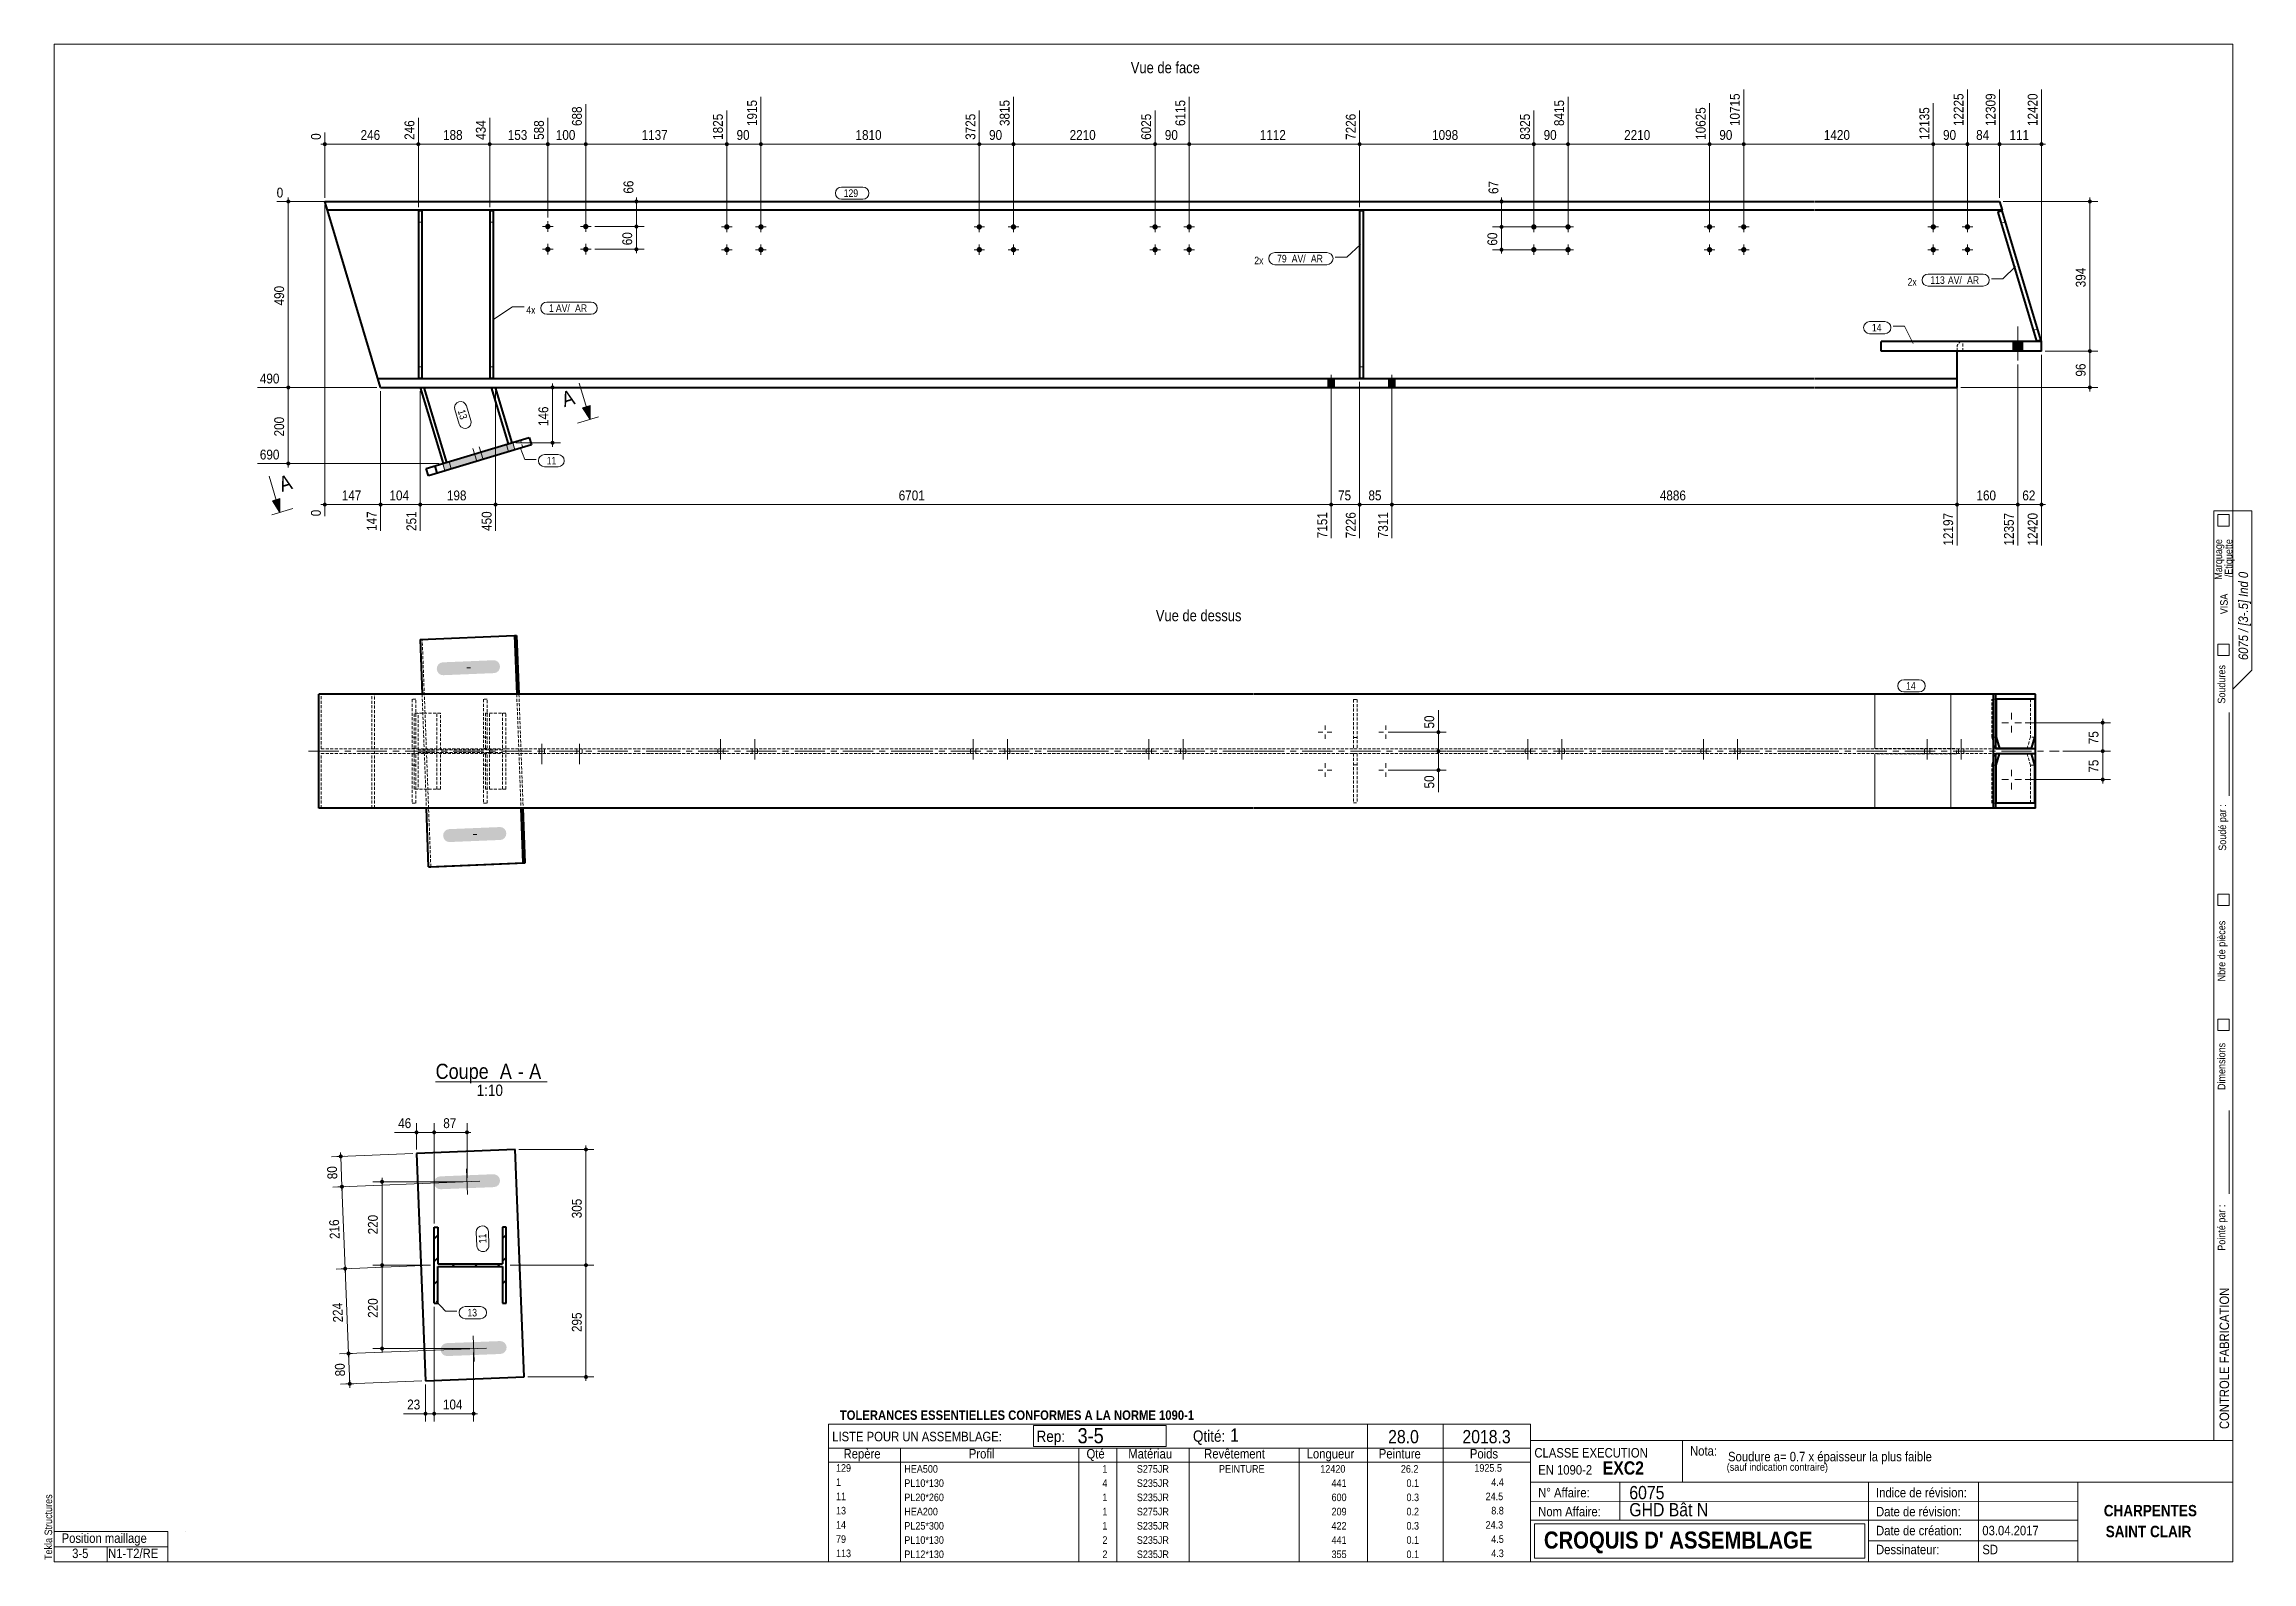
# Model space of a CAD drawing. Header units: millimetres. Extents: x 2 to 584, y 5 to 405.
import ezdxf

# ---------------------------------------------------------------- set-up
doc = ezdxf.new("R2010")
doc.units = ezdxf.units.MM
for name, pattern in [('AXES', [12.7, 7.9375, -1.5875, 1.5875, -1.5875]), ('CACHE2', [1.190625, 0.79375, -0.396875]), ('INTERROMPUX2', [9.525, 6.35, -3.175])]:
    doc.linetypes.add(name, pattern=pattern)
for name, color, linetype, lineweight in [('Autre type objet', 1, 'Continuous', 0), ('Axe', 1, 'Continuous', 0), ('Boulon', 7, 'Continuous', 0), ('Cache', 7, 'Continuous', 0), ('Cotation', 7, 'Continuous', 0), ('Couper', 6, 'Continuous', 0), ('Feuille dessin', 5, 'Continuous', 0), ('Piece', 2, 'Continuous', 0), ('Repère pièce', 3, 'Continuous', 0)]:
    doc.layers.add(name, color=color, linetype=linetype, lineweight=lineweight)
doc.styles.add('ARIAL', font='ARIAL.TTF')
doc.styles.add('ARIAL_BOLD', font='ARIALBD.TTF')
doc.styles.add('ARIAL_ITALIC', font='ARIALI.TTF')
doc.styles.add('ARIAL_NARROW', font='ARIAL.TTF')
doc.styles.add('COMIC_SANS_MS', font='COMIC.TTF')

# ---------------------------------------------------------------- blocks, each defined once
blk = doc.blocks.new('*A1')
at = {"layer": 'Piece', "color": 2, "linetype": 'Continuous', "lineweight": 40}
for p, q in [((105.14239, 90.114636), (106.14239, 91.114636)), ((123.14239, 90.199025), (124.14239, 91.199025)), ((105.14239, 84.142765), (106.14239, 85.142765)), ((109.84552, 82.874025), (110.49552, 83.524025)), ((115.81739, 82.874025), (116.46739, 83.524025)), ((121.789261, 82.874025), (122.439261, 83.524025)), ((123.14239, 84.227154), (124.14239, 85.227154)), ((105.14239, 78.170895), (106.14239, 79.170895)), ((123.14239, 78.255284), (124.14239, 79.255284)), ((124.058001, 73.199025), (124.135276, 73.276299))]:
    blk.add_line(p, q, dxfattribs=at)
blk = doc.blocks.new('*A2')
at = {"layer": 'Boulon'}
for points in [[(182.93, 356.79), (182.93, 356.76), (182.92, 356.72), (182.92, 356.69), (182.91, 356.66), (182.9, 356.62), (182.89, 356.59), (182.88, 356.56), (182.86, 356.53), (182.85, 356.5), (182.83, 356.47), (182.81, 356.44), (182.79, 356.41), (182.77, 356.38), (182.75, 356.36), (182.73, 356.33), (182.7, 356.31), (182.67, 356.28), (182.65, 356.26), (182.62, 356.24), (182.59, 356.23), (182.56, 356.21), (182.53, 356.19), (182.5, 356.18), (182.47, 356.17), (182.43, 356.16), (182.4, 356.15), (182.37, 356.14), (182.33, 356.13), (182.3, 356.13), (182.26, 356.13), (182.23, 356.13), (182.2, 356.13), (182.16, 356.13), (182.13, 356.13), (182.09, 356.14), (182.06, 356.15), (182.03, 356.16), (181.99, 356.17), (181.96, 356.18), (181.93, 356.19), (181.9, 356.21), (181.87, 356.23), (181.84, 356.24), (181.81, 356.26), (181.79, 356.28), (181.76, 356.31), (181.74, 356.33), (181.71, 356.36), (181.69, 356.38), (181.67, 356.41), (181.65, 356.44), (181.63, 356.47), (181.61, 356.5), (181.6, 356.53), (181.58, 356.56), (181.57, 356.59), (181.56, 356.62), (181.55, 356.66), (181.54, 356.69), (181.54, 356.72), (181.53, 356.76), (181.53, 356.79), (181.53, 356.83), (181.53, 356.86), (181.53, 356.89), (181.54, 356.93), (181.54, 356.96), (181.55, 357), (181.56, 357.03), (181.57, 357.06), (181.58, 357.09), (181.6, 357.13), (181.61, 357.16), (181.63, 357.19), (181.65, 357.21), (181.67, 357.24), (181.69, 357.27), (181.71, 357.3), (181.74, 357.32), (181.76, 357.34), (181.79, 357.37), (181.81, 357.39), (181.84, 357.41), (181.87, 357.43), (181.9, 357.44), (181.93, 357.46), (181.96, 357.47), (181.99, 357.48), (182.03, 357.5), (182.06, 357.5), (182.09, 357.51), (182.13, 357.52), (182.16, 357.52), (182.2, 357.53), (182.23, 357.53), (182.26, 357.53), (182.3, 357.52), (182.33, 357.52), (182.37, 357.51), (182.4, 357.5), (182.43, 357.5), (182.47, 357.48), (182.5, 357.47), (182.53, 357.46), (182.56, 357.44), (182.59, 357.43), (182.62, 357.41), (182.65, 357.39), (182.67, 357.37), (182.7, 357.34), (182.73, 357.32), (182.75, 357.3), (182.77, 357.27), (182.79, 357.24), (182.81, 357.21), (182.83, 357.19), (182.85, 357.16), (182.86, 357.13), (182.88, 357.09), (182.89, 357.06), (182.9, 357.03), (182.91, 357), (182.92, 356.96), (182.92, 356.93), (182.93, 356.89), (182.93, 356.86), (182.93, 356.83)], [(182.93, 350.79), (182.93, 350.76), (182.92, 350.72), (182.92, 350.69), (182.91, 350.66), (182.9, 350.62), (182.89, 350.59), (182.88, 350.56), (182.86, 350.53), (182.85, 350.5), (182.83, 350.47), (182.81, 350.44), (182.79, 350.41), (182.77, 350.38), (182.75, 350.36), (182.73, 350.33), (182.7, 350.31), (182.67, 350.28), (182.65, 350.26), (182.62, 350.24), (182.59, 350.23), (182.56, 350.21), (182.53, 350.19), (182.5, 350.18), (182.47, 350.17), (182.43, 350.16), (182.4, 350.15), (182.37, 350.14), (182.33, 350.13), (182.3, 350.13), (182.26, 350.13), (182.23, 350.13), (182.2, 350.13), (182.16, 350.13), (182.13, 350.13), (182.09, 350.14), (182.06, 350.15), (182.03, 350.16), (181.99, 350.17), (181.96, 350.18), (181.93, 350.19), (181.9, 350.21), (181.87, 350.23), (181.84, 350.24), (181.81, 350.26), (181.79, 350.28), (181.76, 350.31), (181.74, 350.33), (181.71, 350.36), (181.69, 350.38), (181.67, 350.41), (181.65, 350.44), (181.63, 350.47), (181.61, 350.5), (181.6, 350.53), (181.58, 350.56), (181.57, 350.59), (181.56, 350.62), (181.55, 350.66), (181.54, 350.69), (181.54, 350.72), (181.53, 350.76), (181.53, 350.79), (181.53, 350.83), (181.53, 350.86), (181.53, 350.89), (181.54, 350.93), (181.54, 350.96), (181.55, 351), (181.56, 351.03), (181.57, 351.06), (181.58, 351.09), (181.6, 351.13), (181.61, 351.16), (181.63, 351.19), (181.65, 351.21), (181.67, 351.24), (181.69, 351.27), (181.71, 351.3), (181.74, 351.32), (181.76, 351.34), (181.79, 351.37), (181.81, 351.39), (181.84, 351.41), (181.87, 351.43), (181.9, 351.44), (181.93, 351.46), (181.96, 351.47), (181.99, 351.48), (182.03, 351.5), (182.06, 351.5), (182.09, 351.51), (182.13, 351.52), (182.16, 351.52), (182.2, 351.53), (182.23, 351.53), (182.26, 351.53), (182.3, 351.52), (182.33, 351.52), (182.37, 351.51), (182.4, 351.5), (182.43, 351.5), (182.47, 351.48), (182.5, 351.47), (182.53, 351.46), (182.56, 351.44), (182.59, 351.43), (182.62, 351.41), (182.65, 351.39), (182.67, 351.37), (182.7, 351.34), (182.73, 351.32), (182.75, 351.3), (182.77, 351.27), (182.79, 351.24), (182.81, 351.21), (182.83, 351.19), (182.85, 351.16), (182.86, 351.13), (182.88, 351.09), (182.89, 351.06), (182.9, 351.03), (182.91, 351), (182.92, 350.96), (182.92, 350.93), (182.93, 350.89), (182.93, 350.86), (182.93, 350.83)]]:
    blk.add_hatch(color=256, dxfattribs=at).paths.add_polyline_path(points, flags=17)
at = {"layer": 'Boulon', "linetype": 'Continuous', "lineweight": 0}
for p, q in [((180.83, 356.83), (183.63, 356.83)), ((182.23, 358.23), (182.23, 355.43)), ((180.83, 350.83), (183.63, 350.83)), ((182.23, 352.23), (182.23, 349.43))]:
    blk.add_line(p, q, dxfattribs=at)
blk = doc.blocks.new('*A3')
at = {"layer": 'Boulon'}
for points in [[(191.93, 356.79), (191.93, 356.76), (191.92, 356.72), (191.92, 356.69), (191.91, 356.66), (191.9, 356.62), (191.89, 356.59), (191.88, 356.56), (191.86, 356.53), (191.85, 356.5), (191.83, 356.47), (191.81, 356.44), (191.79, 356.41), (191.77, 356.38), (191.75, 356.36), (191.73, 356.33), (191.7, 356.31), (191.67, 356.28), (191.65, 356.26), (191.62, 356.24), (191.59, 356.23), (191.56, 356.21), (191.53, 356.19), (191.5, 356.18), (191.47, 356.17), (191.43, 356.16), (191.4, 356.15), (191.37, 356.14), (191.33, 356.13), (191.3, 356.13), (191.26, 356.13), (191.23, 356.13), (191.2, 356.13), (191.16, 356.13), (191.13, 356.13), (191.09, 356.14), (191.06, 356.15), (191.03, 356.16), (190.99, 356.17), (190.96, 356.18), (190.93, 356.19), (190.9, 356.21), (190.87, 356.23), (190.84, 356.24), (190.81, 356.26), (190.79, 356.28), (190.76, 356.31), (190.74, 356.33), (190.71, 356.36), (190.69, 356.38), (190.67, 356.41), (190.65, 356.44), (190.63, 356.47), (190.61, 356.5), (190.6, 356.53), (190.58, 356.56), (190.57, 356.59), (190.56, 356.62), (190.55, 356.66), (190.54, 356.69), (190.54, 356.72), (190.53, 356.76), (190.53, 356.79), (190.53, 356.83), (190.53, 356.86), (190.53, 356.89), (190.54, 356.93), (190.54, 356.96), (190.55, 357), (190.56, 357.03), (190.57, 357.06), (190.58, 357.09), (190.6, 357.13), (190.61, 357.16), (190.63, 357.19), (190.65, 357.21), (190.67, 357.24), (190.69, 357.27), (190.71, 357.3), (190.74, 357.32), (190.76, 357.34), (190.79, 357.37), (190.81, 357.39), (190.84, 357.41), (190.87, 357.43), (190.9, 357.44), (190.93, 357.46), (190.96, 357.47), (190.99, 357.48), (191.03, 357.5), (191.06, 357.5), (191.09, 357.51), (191.13, 357.52), (191.16, 357.52), (191.2, 357.53), (191.23, 357.53), (191.26, 357.53), (191.3, 357.52), (191.33, 357.52), (191.37, 357.51), (191.4, 357.5), (191.43, 357.5), (191.47, 357.48), (191.5, 357.47), (191.53, 357.46), (191.56, 357.44), (191.59, 357.43), (191.62, 357.41), (191.65, 357.39), (191.67, 357.37), (191.7, 357.34), (191.73, 357.32), (191.75, 357.3), (191.77, 357.27), (191.79, 357.24), (191.81, 357.21), (191.83, 357.19), (191.85, 357.16), (191.86, 357.13), (191.88, 357.09), (191.89, 357.06), (191.9, 357.03), (191.91, 357), (191.92, 356.96), (191.92, 356.93), (191.93, 356.89), (191.93, 356.86), (191.93, 356.83)], [(191.93, 350.79), (191.93, 350.76), (191.92, 350.72), (191.92, 350.69), (191.91, 350.66), (191.9, 350.62), (191.89, 350.59), (191.88, 350.56), (191.86, 350.53), (191.85, 350.5), (191.83, 350.47), (191.81, 350.44), (191.79, 350.41), (191.77, 350.38), (191.75, 350.36), (191.73, 350.33), (191.7, 350.31), (191.67, 350.28), (191.65, 350.26), (191.62, 350.24), (191.59, 350.23), (191.56, 350.21), (191.53, 350.19), (191.5, 350.18), (191.47, 350.17), (191.43, 350.16), (191.4, 350.15), (191.37, 350.14), (191.33, 350.13), (191.3, 350.13), (191.26, 350.13), (191.23, 350.13), (191.2, 350.13), (191.16, 350.13), (191.13, 350.13), (191.09, 350.14), (191.06, 350.15), (191.03, 350.16), (190.99, 350.17), (190.96, 350.18), (190.93, 350.19), (190.9, 350.21), (190.87, 350.23), (190.84, 350.24), (190.81, 350.26), (190.79, 350.28), (190.76, 350.31), (190.74, 350.33), (190.71, 350.36), (190.69, 350.38), (190.67, 350.41), (190.65, 350.44), (190.63, 350.47), (190.61, 350.5), (190.6, 350.53), (190.58, 350.56), (190.57, 350.59), (190.56, 350.62), (190.55, 350.66), (190.54, 350.69), (190.54, 350.72), (190.53, 350.76), (190.53, 350.79), (190.53, 350.83), (190.53, 350.86), (190.53, 350.89), (190.54, 350.93), (190.54, 350.96), (190.55, 351), (190.56, 351.03), (190.57, 351.06), (190.58, 351.09), (190.6, 351.13), (190.61, 351.16), (190.63, 351.19), (190.65, 351.21), (190.67, 351.24), (190.69, 351.27), (190.71, 351.3), (190.74, 351.32), (190.76, 351.34), (190.79, 351.37), (190.81, 351.39), (190.84, 351.41), (190.87, 351.43), (190.9, 351.44), (190.93, 351.46), (190.96, 351.47), (190.99, 351.48), (191.03, 351.5), (191.06, 351.5), (191.09, 351.51), (191.13, 351.52), (191.16, 351.52), (191.2, 351.53), (191.23, 351.53), (191.26, 351.53), (191.3, 351.52), (191.33, 351.52), (191.37, 351.51), (191.4, 351.5), (191.43, 351.5), (191.47, 351.48), (191.5, 351.47), (191.53, 351.46), (191.56, 351.44), (191.59, 351.43), (191.62, 351.41), (191.65, 351.39), (191.67, 351.37), (191.7, 351.34), (191.73, 351.32), (191.75, 351.3), (191.77, 351.27), (191.79, 351.24), (191.81, 351.21), (191.83, 351.19), (191.85, 351.16), (191.86, 351.13), (191.88, 351.09), (191.89, 351.06), (191.9, 351.03), (191.91, 351), (191.92, 350.96), (191.92, 350.93), (191.93, 350.89), (191.93, 350.86), (191.93, 350.83)]]:
    blk.add_hatch(color=256, dxfattribs=at).paths.add_polyline_path(points, flags=17)
at = {"layer": 'Boulon', "linetype": 'Continuous', "lineweight": 0}
for p, q in [((189.83, 356.83), (192.63, 356.83)), ((191.23, 358.23), (191.23, 355.43)), ((189.83, 350.83), (192.63, 350.83)), ((191.23, 352.23), (191.23, 349.43))]:
    blk.add_line(p, q, dxfattribs=at)
blk = doc.blocks.new('*A4')
at = {"layer": 'Boulon'}
for points in [[(441.84, 356.79), (441.84, 356.76), (441.83, 356.72), (441.83, 356.69), (441.82, 356.66), (441.81, 356.62), (441.8, 356.59), (441.79, 356.56), (441.77, 356.53), (441.76, 356.5), (441.74, 356.47), (441.72, 356.44), (441.7, 356.41), (441.68, 356.38), (441.66, 356.36), (441.64, 356.33), (441.61, 356.31), (441.59, 356.28), (441.56, 356.26), (441.53, 356.24), (441.5, 356.23), (441.47, 356.21), (441.44, 356.19), (441.41, 356.18), (441.38, 356.17), (441.34, 356.16), (441.31, 356.15), (441.28, 356.14), (441.24, 356.13), (441.21, 356.13), (441.18, 356.13), (441.14, 356.13), (441.11, 356.13), (441.07, 356.13), (441.04, 356.13), (441, 356.14), (440.97, 356.15), (440.94, 356.16), (440.91, 356.17), (440.87, 356.18), (440.84, 356.19), (440.81, 356.21), (440.78, 356.23), (440.75, 356.24), (440.72, 356.26), (440.7, 356.28), (440.67, 356.31), (440.65, 356.33), (440.62, 356.36), (440.6, 356.38), (440.58, 356.41), (440.56, 356.44), (440.54, 356.47), (440.52, 356.5), (440.51, 356.53), (440.49, 356.56), (440.48, 356.59), (440.47, 356.62), (440.46, 356.66), (440.45, 356.69), (440.45, 356.72), (440.44, 356.76), (440.44, 356.79), (440.44, 356.83), (440.44, 356.86), (440.44, 356.89), (440.45, 356.93), (440.45, 356.96), (440.46, 357), (440.47, 357.03), (440.48, 357.06), (440.49, 357.09), (440.51, 357.13), (440.52, 357.16), (440.54, 357.19), (440.56, 357.21), (440.58, 357.24), (440.6, 357.27), (440.62, 357.3), (440.65, 357.32), (440.67, 357.34), (440.7, 357.37), (440.72, 357.39), (440.75, 357.41), (440.78, 357.43), (440.81, 357.44), (440.84, 357.46), (440.87, 357.47), (440.91, 357.48), (440.94, 357.5), (440.97, 357.5), (441, 357.51), (441.04, 357.52), (441.07, 357.52), (441.11, 357.53), (441.14, 357.53), (441.18, 357.53), (441.21, 357.52), (441.24, 357.52), (441.28, 357.51), (441.31, 357.5), (441.34, 357.5), (441.38, 357.48), (441.41, 357.47), (441.44, 357.46), (441.47, 357.44), (441.5, 357.43), (441.53, 357.41), (441.56, 357.39), (441.59, 357.37), (441.61, 357.34), (441.64, 357.32), (441.66, 357.3), (441.68, 357.27), (441.7, 357.24), (441.72, 357.21), (441.74, 357.19), (441.76, 357.16), (441.77, 357.13), (441.79, 357.09), (441.8, 357.06), (441.81, 357.03), (441.82, 357), (441.83, 356.96), (441.83, 356.93), (441.84, 356.89), (441.84, 356.86), (441.84, 356.83)], [(441.84, 350.79), (441.84, 350.76), (441.83, 350.72), (441.83, 350.69), (441.82, 350.66), (441.81, 350.62), (441.8, 350.59), (441.79, 350.56), (441.77, 350.53), (441.76, 350.5), (441.74, 350.47), (441.72, 350.44), (441.7, 350.41), (441.68, 350.38), (441.66, 350.36), (441.64, 350.33), (441.61, 350.31), (441.59, 350.28), (441.56, 350.26), (441.53, 350.24), (441.5, 350.23), (441.47, 350.21), (441.44, 350.19), (441.41, 350.18), (441.38, 350.17), (441.34, 350.16), (441.31, 350.15), (441.28, 350.14), (441.24, 350.13), (441.21, 350.13), (441.18, 350.13), (441.14, 350.13), (441.11, 350.13), (441.07, 350.13), (441.04, 350.13), (441, 350.14), (440.97, 350.15), (440.94, 350.16), (440.91, 350.17), (440.87, 350.18), (440.84, 350.19), (440.81, 350.21), (440.78, 350.23), (440.75, 350.24), (440.72, 350.26), (440.7, 350.28), (440.67, 350.31), (440.65, 350.33), (440.62, 350.36), (440.6, 350.38), (440.58, 350.41), (440.56, 350.44), (440.54, 350.47), (440.52, 350.5), (440.51, 350.53), (440.49, 350.56), (440.48, 350.59), (440.47, 350.62), (440.46, 350.66), (440.45, 350.69), (440.45, 350.72), (440.44, 350.76), (440.44, 350.79), (440.44, 350.83), (440.44, 350.86), (440.44, 350.89), (440.45, 350.93), (440.45, 350.96), (440.46, 351), (440.47, 351.03), (440.48, 351.06), (440.49, 351.09), (440.51, 351.13), (440.52, 351.16), (440.54, 351.19), (440.56, 351.21), (440.58, 351.24), (440.6, 351.27), (440.62, 351.3), (440.65, 351.32), (440.67, 351.34), (440.7, 351.37), (440.72, 351.39), (440.75, 351.41), (440.78, 351.43), (440.81, 351.44), (440.84, 351.46), (440.87, 351.47), (440.91, 351.48), (440.94, 351.5), (440.97, 351.5), (441, 351.51), (441.04, 351.52), (441.07, 351.52), (441.11, 351.53), (441.14, 351.53), (441.18, 351.53), (441.21, 351.52), (441.24, 351.52), (441.28, 351.51), (441.31, 351.5), (441.34, 351.5), (441.38, 351.48), (441.41, 351.47), (441.44, 351.46), (441.47, 351.44), (441.5, 351.43), (441.53, 351.41), (441.56, 351.39), (441.59, 351.37), (441.61, 351.34), (441.64, 351.32), (441.66, 351.3), (441.68, 351.27), (441.7, 351.24), (441.72, 351.21), (441.74, 351.19), (441.76, 351.16), (441.77, 351.13), (441.79, 351.09), (441.8, 351.06), (441.81, 351.03), (441.82, 351), (441.83, 350.96), (441.83, 350.93), (441.84, 350.89), (441.84, 350.86), (441.84, 350.83)]]:
    blk.add_hatch(color=256, dxfattribs=at).paths.add_polyline_path(points, flags=17)
at = {"layer": 'Boulon', "linetype": 'Continuous', "lineweight": 0}
for p, q in [((439.74, 356.83), (442.54, 356.83)), ((441.14, 358.23), (441.14, 355.43)), ((439.74, 350.83), (442.54, 350.83)), ((441.14, 352.23), (441.14, 349.43))]:
    blk.add_line(p, q, dxfattribs=at)
blk = doc.blocks.new('*A5')
at = {"layer": 'Boulon'}
for points in [[(450.84, 356.79), (450.84, 356.76), (450.83, 356.72), (450.83, 356.69), (450.82, 356.66), (450.81, 356.62), (450.8, 356.59), (450.79, 356.56), (450.77, 356.53), (450.76, 356.5), (450.74, 356.47), (450.72, 356.44), (450.7, 356.41), (450.68, 356.38), (450.66, 356.36), (450.64, 356.33), (450.61, 356.31), (450.59, 356.28), (450.56, 356.26), (450.53, 356.24), (450.5, 356.23), (450.47, 356.21), (450.44, 356.19), (450.41, 356.18), (450.38, 356.17), (450.34, 356.16), (450.31, 356.15), (450.28, 356.14), (450.24, 356.13), (450.21, 356.13), (450.18, 356.13), (450.14, 356.13), (450.11, 356.13), (450.07, 356.13), (450.04, 356.13), (450, 356.14), (449.97, 356.15), (449.94, 356.16), (449.91, 356.17), (449.87, 356.18), (449.84, 356.19), (449.81, 356.21), (449.78, 356.23), (449.75, 356.24), (449.72, 356.26), (449.7, 356.28), (449.67, 356.31), (449.65, 356.33), (449.62, 356.36), (449.6, 356.38), (449.58, 356.41), (449.56, 356.44), (449.54, 356.47), (449.52, 356.5), (449.51, 356.53), (449.49, 356.56), (449.48, 356.59), (449.47, 356.62), (449.46, 356.66), (449.45, 356.69), (449.45, 356.72), (449.44, 356.76), (449.44, 356.79), (449.44, 356.83), (449.44, 356.86), (449.44, 356.89), (449.45, 356.93), (449.45, 356.96), (449.46, 357), (449.47, 357.03), (449.48, 357.06), (449.49, 357.09), (449.51, 357.13), (449.52, 357.16), (449.54, 357.19), (449.56, 357.21), (449.58, 357.24), (449.6, 357.27), (449.62, 357.3), (449.65, 357.32), (449.67, 357.34), (449.7, 357.37), (449.72, 357.39), (449.75, 357.41), (449.78, 357.43), (449.81, 357.44), (449.84, 357.46), (449.87, 357.47), (449.91, 357.48), (449.94, 357.5), (449.97, 357.5), (450, 357.51), (450.04, 357.52), (450.07, 357.52), (450.11, 357.53), (450.14, 357.53), (450.18, 357.53), (450.21, 357.52), (450.24, 357.52), (450.28, 357.51), (450.31, 357.5), (450.34, 357.5), (450.38, 357.48), (450.41, 357.47), (450.44, 357.46), (450.47, 357.44), (450.5, 357.43), (450.53, 357.41), (450.56, 357.39), (450.59, 357.37), (450.61, 357.34), (450.64, 357.32), (450.66, 357.3), (450.68, 357.27), (450.7, 357.24), (450.72, 357.21), (450.74, 357.19), (450.76, 357.16), (450.77, 357.13), (450.79, 357.09), (450.8, 357.06), (450.81, 357.03), (450.82, 357), (450.83, 356.96), (450.83, 356.93), (450.84, 356.89), (450.84, 356.86), (450.84, 356.83)], [(450.84, 350.79), (450.84, 350.76), (450.83, 350.72), (450.83, 350.69), (450.82, 350.66), (450.81, 350.62), (450.8, 350.59), (450.79, 350.56), (450.77, 350.53), (450.76, 350.5), (450.74, 350.47), (450.72, 350.44), (450.7, 350.41), (450.68, 350.38), (450.66, 350.36), (450.64, 350.33), (450.61, 350.31), (450.59, 350.28), (450.56, 350.26), (450.53, 350.24), (450.5, 350.23), (450.47, 350.21), (450.44, 350.19), (450.41, 350.18), (450.38, 350.17), (450.34, 350.16), (450.31, 350.15), (450.28, 350.14), (450.24, 350.13), (450.21, 350.13), (450.18, 350.13), (450.14, 350.13), (450.11, 350.13), (450.07, 350.13), (450.04, 350.13), (450, 350.14), (449.97, 350.15), (449.94, 350.16), (449.91, 350.17), (449.87, 350.18), (449.84, 350.19), (449.81, 350.21), (449.78, 350.23), (449.75, 350.24), (449.72, 350.26), (449.7, 350.28), (449.67, 350.31), (449.65, 350.33), (449.62, 350.36), (449.6, 350.38), (449.58, 350.41), (449.56, 350.44), (449.54, 350.47), (449.52, 350.5), (449.51, 350.53), (449.49, 350.56), (449.48, 350.59), (449.47, 350.62), (449.46, 350.66), (449.45, 350.69), (449.45, 350.72), (449.44, 350.76), (449.44, 350.79), (449.44, 350.83), (449.44, 350.86), (449.44, 350.89), (449.45, 350.93), (449.45, 350.96), (449.46, 351), (449.47, 351.03), (449.48, 351.06), (449.49, 351.09), (449.51, 351.13), (449.52, 351.16), (449.54, 351.19), (449.56, 351.21), (449.58, 351.24), (449.6, 351.27), (449.62, 351.3), (449.65, 351.32), (449.67, 351.34), (449.7, 351.37), (449.72, 351.39), (449.75, 351.41), (449.78, 351.43), (449.81, 351.44), (449.84, 351.46), (449.87, 351.47), (449.91, 351.48), (449.94, 351.5), (449.97, 351.5), (450, 351.51), (450.04, 351.52), (450.07, 351.52), (450.11, 351.53), (450.14, 351.53), (450.18, 351.53), (450.21, 351.52), (450.24, 351.52), (450.28, 351.51), (450.31, 351.5), (450.34, 351.5), (450.38, 351.48), (450.41, 351.47), (450.44, 351.46), (450.47, 351.44), (450.5, 351.43), (450.53, 351.41), (450.56, 351.39), (450.59, 351.37), (450.61, 351.34), (450.64, 351.32), (450.66, 351.3), (450.68, 351.27), (450.7, 351.24), (450.72, 351.21), (450.74, 351.19), (450.76, 351.16), (450.77, 351.13), (450.79, 351.09), (450.8, 351.06), (450.81, 351.03), (450.82, 351), (450.83, 350.96), (450.83, 350.93), (450.84, 350.89), (450.84, 350.86), (450.84, 350.83)]]:
    blk.add_hatch(color=256, dxfattribs=at).paths.add_polyline_path(points, flags=17)
at = {"layer": 'Boulon', "linetype": 'Continuous', "lineweight": 0}
for p, q in [((448.74, 356.83), (451.54, 356.83)), ((450.14, 358.23), (450.14, 355.43)), ((448.74, 350.83), (451.54, 350.83)), ((450.14, 352.23), (450.14, 349.43))]:
    blk.add_line(p, q, dxfattribs=at)
blk = doc.blocks.new('*A6')
at = {"layer": 'Boulon'}
for points in [[(395.55, 356.79), (395.54, 356.76), (395.54, 356.72), (395.53, 356.69), (395.53, 356.66), (395.52, 356.62), (395.51, 356.59), (395.49, 356.56), (395.48, 356.53), (395.46, 356.5), (395.45, 356.47), (395.43, 356.44), (395.41, 356.41), (395.39, 356.38), (395.37, 356.36), (395.34, 356.33), (395.32, 356.31), (395.29, 356.28), (395.26, 356.26), (395.24, 356.24), (395.21, 356.23), (395.18, 356.21), (395.15, 356.19), (395.12, 356.18), (395.08, 356.17), (395.05, 356.16), (395.02, 356.15), (394.98, 356.14), (394.95, 356.13), (394.92, 356.13), (394.88, 356.13), (394.85, 356.13), (394.81, 356.13), (394.78, 356.13), (394.74, 356.13), (394.71, 356.14), (394.68, 356.15), (394.64, 356.16), (394.61, 356.17), (394.58, 356.18), (394.55, 356.19), (394.52, 356.21), (394.49, 356.23), (394.46, 356.24), (394.43, 356.26), (394.4, 356.28), (394.38, 356.31), (394.35, 356.33), (394.33, 356.36), (394.31, 356.38), (394.29, 356.41), (394.27, 356.44), (394.25, 356.47), (394.23, 356.5), (394.21, 356.53), (394.2, 356.56), (394.19, 356.59), (394.18, 356.62), (394.17, 356.66), (394.16, 356.69), (394.16, 356.72), (394.15, 356.76), (394.15, 356.79), (394.15, 356.83), (394.15, 356.86), (394.15, 356.89), (394.16, 356.93), (394.16, 356.96), (394.17, 357), (394.18, 357.03), (394.19, 357.06), (394.2, 357.09), (394.21, 357.13), (394.23, 357.16), (394.25, 357.19), (394.27, 357.21), (394.29, 357.24), (394.31, 357.27), (394.33, 357.3), (394.35, 357.32), (394.38, 357.34), (394.4, 357.37), (394.43, 357.39), (394.46, 357.41), (394.49, 357.43), (394.52, 357.44), (394.55, 357.46), (394.58, 357.47), (394.61, 357.48), (394.64, 357.5), (394.68, 357.5), (394.71, 357.51), (394.74, 357.52), (394.78, 357.52), (394.81, 357.53), (394.85, 357.53), (394.88, 357.53), (394.92, 357.52), (394.95, 357.52), (394.98, 357.51), (395.02, 357.5), (395.05, 357.5), (395.08, 357.48), (395.12, 357.47), (395.15, 357.46), (395.18, 357.44), (395.21, 357.43), (395.24, 357.41), (395.26, 357.39), (395.29, 357.37), (395.32, 357.34), (395.34, 357.32), (395.37, 357.3), (395.39, 357.27), (395.41, 357.24), (395.43, 357.21), (395.45, 357.19), (395.46, 357.16), (395.48, 357.13), (395.49, 357.09), (395.51, 357.06), (395.52, 357.03), (395.53, 357), (395.53, 356.96), (395.54, 356.93), (395.54, 356.89), (395.55, 356.86), (395.55, 356.83)], [(395.55, 350.79), (395.54, 350.76), (395.54, 350.72), (395.53, 350.69), (395.53, 350.66), (395.52, 350.62), (395.51, 350.59), (395.49, 350.56), (395.48, 350.53), (395.46, 350.5), (395.45, 350.47), (395.43, 350.44), (395.41, 350.41), (395.39, 350.38), (395.37, 350.36), (395.34, 350.33), (395.32, 350.31), (395.29, 350.28), (395.26, 350.26), (395.24, 350.24), (395.21, 350.23), (395.18, 350.21), (395.15, 350.19), (395.12, 350.18), (395.08, 350.17), (395.05, 350.16), (395.02, 350.15), (394.98, 350.14), (394.95, 350.13), (394.92, 350.13), (394.88, 350.13), (394.85, 350.13), (394.81, 350.13), (394.78, 350.13), (394.74, 350.13), (394.71, 350.14), (394.68, 350.15), (394.64, 350.16), (394.61, 350.17), (394.58, 350.18), (394.55, 350.19), (394.52, 350.21), (394.49, 350.23), (394.46, 350.24), (394.43, 350.26), (394.4, 350.28), (394.38, 350.31), (394.35, 350.33), (394.33, 350.36), (394.31, 350.38), (394.29, 350.41), (394.27, 350.44), (394.25, 350.47), (394.23, 350.5), (394.21, 350.53), (394.2, 350.56), (394.19, 350.59), (394.18, 350.62), (394.17, 350.66), (394.16, 350.69), (394.16, 350.72), (394.15, 350.76), (394.15, 350.79), (394.15, 350.83), (394.15, 350.86), (394.15, 350.89), (394.16, 350.93), (394.16, 350.96), (394.17, 351), (394.18, 351.03), (394.19, 351.06), (394.2, 351.09), (394.21, 351.13), (394.23, 351.16), (394.25, 351.19), (394.27, 351.21), (394.29, 351.24), (394.31, 351.27), (394.33, 351.3), (394.35, 351.32), (394.38, 351.34), (394.4, 351.37), (394.43, 351.39), (394.46, 351.41), (394.49, 351.43), (394.52, 351.44), (394.55, 351.46), (394.58, 351.47), (394.61, 351.48), (394.64, 351.5), (394.68, 351.5), (394.71, 351.51), (394.74, 351.52), (394.78, 351.52), (394.81, 351.53), (394.85, 351.53), (394.88, 351.53), (394.92, 351.52), (394.95, 351.52), (394.98, 351.51), (395.02, 351.5), (395.05, 351.5), (395.08, 351.48), (395.12, 351.47), (395.15, 351.46), (395.18, 351.44), (395.21, 351.43), (395.24, 351.41), (395.26, 351.39), (395.29, 351.37), (395.32, 351.34), (395.34, 351.32), (395.37, 351.3), (395.39, 351.27), (395.41, 351.24), (395.43, 351.21), (395.45, 351.19), (395.46, 351.16), (395.48, 351.13), (395.49, 351.09), (395.51, 351.06), (395.52, 351.03), (395.53, 351), (395.53, 350.96), (395.54, 350.93), (395.54, 350.89), (395.55, 350.86), (395.55, 350.83)]]:
    blk.add_hatch(color=256, dxfattribs=at).paths.add_polyline_path(points, flags=17)
at = {"layer": 'Boulon', "linetype": 'Continuous', "lineweight": 0}
for p, q in [((393.45, 356.83), (396.25, 356.83)), ((394.85, 358.23), (394.85, 355.43)), ((393.45, 350.83), (396.25, 350.83)), ((394.85, 352.23), (394.85, 349.43))]:
    blk.add_line(p, q, dxfattribs=at)
blk = doc.blocks.new('*A7')
at = {"layer": 'Boulon'}
for points in [[(404.55, 356.79), (404.54, 356.76), (404.54, 356.72), (404.53, 356.69), (404.53, 356.66), (404.52, 356.62), (404.51, 356.59), (404.49, 356.56), (404.48, 356.53), (404.46, 356.5), (404.45, 356.47), (404.43, 356.44), (404.41, 356.41), (404.39, 356.38), (404.37, 356.36), (404.34, 356.33), (404.32, 356.31), (404.29, 356.28), (404.26, 356.26), (404.24, 356.24), (404.21, 356.23), (404.18, 356.21), (404.15, 356.19), (404.12, 356.18), (404.08, 356.17), (404.05, 356.16), (404.02, 356.15), (403.98, 356.14), (403.95, 356.13), (403.92, 356.13), (403.88, 356.13), (403.85, 356.13), (403.81, 356.13), (403.78, 356.13), (403.74, 356.13), (403.71, 356.14), (403.68, 356.15), (403.64, 356.16), (403.61, 356.17), (403.58, 356.18), (403.55, 356.19), (403.52, 356.21), (403.49, 356.23), (403.46, 356.24), (403.43, 356.26), (403.4, 356.28), (403.38, 356.31), (403.35, 356.33), (403.33, 356.36), (403.31, 356.38), (403.29, 356.41), (403.27, 356.44), (403.25, 356.47), (403.23, 356.5), (403.21, 356.53), (403.2, 356.56), (403.19, 356.59), (403.18, 356.62), (403.17, 356.66), (403.16, 356.69), (403.16, 356.72), (403.15, 356.76), (403.15, 356.79), (403.15, 356.83), (403.15, 356.86), (403.15, 356.89), (403.16, 356.93), (403.16, 356.96), (403.17, 357), (403.18, 357.03), (403.19, 357.06), (403.2, 357.09), (403.21, 357.13), (403.23, 357.16), (403.25, 357.19), (403.27, 357.21), (403.29, 357.24), (403.31, 357.27), (403.33, 357.3), (403.35, 357.32), (403.38, 357.34), (403.4, 357.37), (403.43, 357.39), (403.46, 357.41), (403.49, 357.43), (403.52, 357.44), (403.55, 357.46), (403.58, 357.47), (403.61, 357.48), (403.64, 357.5), (403.68, 357.5), (403.71, 357.51), (403.74, 357.52), (403.78, 357.52), (403.81, 357.53), (403.85, 357.53), (403.88, 357.53), (403.92, 357.52), (403.95, 357.52), (403.98, 357.51), (404.02, 357.5), (404.05, 357.5), (404.08, 357.48), (404.12, 357.47), (404.15, 357.46), (404.18, 357.44), (404.21, 357.43), (404.24, 357.41), (404.26, 357.39), (404.29, 357.37), (404.32, 357.34), (404.34, 357.32), (404.37, 357.3), (404.39, 357.27), (404.41, 357.24), (404.43, 357.21), (404.45, 357.19), (404.46, 357.16), (404.48, 357.13), (404.49, 357.09), (404.51, 357.06), (404.52, 357.03), (404.53, 357), (404.53, 356.96), (404.54, 356.93), (404.54, 356.89), (404.55, 356.86), (404.55, 356.83)], [(404.55, 350.79), (404.54, 350.76), (404.54, 350.72), (404.53, 350.69), (404.53, 350.66), (404.52, 350.62), (404.51, 350.59), (404.49, 350.56), (404.48, 350.53), (404.46, 350.5), (404.45, 350.47), (404.43, 350.44), (404.41, 350.41), (404.39, 350.38), (404.37, 350.36), (404.34, 350.33), (404.32, 350.31), (404.29, 350.28), (404.26, 350.26), (404.24, 350.24), (404.21, 350.23), (404.18, 350.21), (404.15, 350.19), (404.12, 350.18), (404.08, 350.17), (404.05, 350.16), (404.02, 350.15), (403.98, 350.14), (403.95, 350.13), (403.92, 350.13), (403.88, 350.13), (403.85, 350.13), (403.81, 350.13), (403.78, 350.13), (403.74, 350.13), (403.71, 350.14), (403.68, 350.15), (403.64, 350.16), (403.61, 350.17), (403.58, 350.18), (403.55, 350.19), (403.52, 350.21), (403.49, 350.23), (403.46, 350.24), (403.43, 350.26), (403.4, 350.28), (403.38, 350.31), (403.35, 350.33), (403.33, 350.36), (403.31, 350.38), (403.29, 350.41), (403.27, 350.44), (403.25, 350.47), (403.23, 350.5), (403.21, 350.53), (403.2, 350.56), (403.19, 350.59), (403.18, 350.62), (403.17, 350.66), (403.16, 350.69), (403.16, 350.72), (403.15, 350.76), (403.15, 350.79), (403.15, 350.83), (403.15, 350.86), (403.15, 350.89), (403.16, 350.93), (403.16, 350.96), (403.17, 351), (403.18, 351.03), (403.19, 351.06), (403.2, 351.09), (403.21, 351.13), (403.23, 351.16), (403.25, 351.19), (403.27, 351.21), (403.29, 351.24), (403.31, 351.27), (403.33, 351.3), (403.35, 351.32), (403.38, 351.34), (403.4, 351.37), (403.43, 351.39), (403.46, 351.41), (403.49, 351.43), (403.52, 351.44), (403.55, 351.46), (403.58, 351.47), (403.61, 351.48), (403.64, 351.5), (403.68, 351.5), (403.71, 351.51), (403.74, 351.52), (403.78, 351.52), (403.81, 351.53), (403.85, 351.53), (403.88, 351.53), (403.92, 351.52), (403.95, 351.52), (403.98, 351.51), (404.02, 351.5), (404.05, 351.5), (404.08, 351.48), (404.12, 351.47), (404.15, 351.46), (404.18, 351.44), (404.21, 351.43), (404.24, 351.41), (404.26, 351.39), (404.29, 351.37), (404.32, 351.34), (404.34, 351.32), (404.37, 351.3), (404.39, 351.27), (404.41, 351.24), (404.43, 351.21), (404.45, 351.19), (404.46, 351.16), (404.48, 351.13), (404.49, 351.09), (404.51, 351.06), (404.52, 351.03), (404.53, 351), (404.53, 350.96), (404.54, 350.93), (404.54, 350.89), (404.55, 350.86), (404.55, 350.83)]]:
    blk.add_hatch(color=256, dxfattribs=at).paths.add_polyline_path(points, flags=17)
at = {"layer": 'Boulon', "linetype": 'Continuous', "lineweight": 0}
for p, q in [((402.45, 356.83), (405.25, 356.83)), ((403.85, 358.23), (403.85, 355.43)), ((402.45, 350.83), (405.25, 350.83)), ((403.85, 352.23), (403.85, 349.43))]:
    blk.add_line(p, q, dxfattribs=at)
blk = doc.blocks.new('*A8')
at = {"layer": 'Boulon'}
for points in [[(249.46, 356.79), (249.46, 356.76), (249.45, 356.72), (249.45, 356.69), (249.44, 356.66), (249.43, 356.62), (249.42, 356.59), (249.41, 356.56), (249.39, 356.53), (249.38, 356.5), (249.36, 356.47), (249.34, 356.44), (249.32, 356.41), (249.3, 356.38), (249.28, 356.36), (249.25, 356.33), (249.23, 356.31), (249.2, 356.28), (249.18, 356.26), (249.15, 356.24), (249.12, 356.23), (249.09, 356.21), (249.06, 356.19), (249.03, 356.18), (249, 356.17), (248.96, 356.16), (248.93, 356.15), (248.9, 356.14), (248.86, 356.13), (248.83, 356.13), (248.79, 356.13), (248.76, 356.13), (248.73, 356.13), (248.69, 356.13), (248.66, 356.13), (248.62, 356.14), (248.59, 356.15), (248.56, 356.16), (248.52, 356.17), (248.49, 356.18), (248.46, 356.19), (248.43, 356.21), (248.4, 356.23), (248.37, 356.24), (248.34, 356.26), (248.32, 356.28), (248.29, 356.31), (248.26, 356.33), (248.24, 356.36), (248.22, 356.38), (248.2, 356.41), (248.18, 356.44), (248.16, 356.47), (248.14, 356.5), (248.13, 356.53), (248.11, 356.56), (248.1, 356.59), (248.09, 356.62), (248.08, 356.66), (248.07, 356.69), (248.07, 356.72), (248.06, 356.76), (248.06, 356.79), (248.06, 356.83), (248.06, 356.86), (248.06, 356.89), (248.07, 356.93), (248.07, 356.96), (248.08, 357), (248.09, 357.03), (248.1, 357.06), (248.11, 357.09), (248.13, 357.13), (248.14, 357.16), (248.16, 357.19), (248.18, 357.21), (248.2, 357.24), (248.22, 357.27), (248.24, 357.3), (248.26, 357.32), (248.29, 357.34), (248.32, 357.37), (248.34, 357.39), (248.37, 357.41), (248.4, 357.43), (248.43, 357.44), (248.46, 357.46), (248.49, 357.47), (248.52, 357.48), (248.56, 357.5), (248.59, 357.5), (248.62, 357.51), (248.66, 357.52), (248.69, 357.52), (248.73, 357.53), (248.76, 357.53), (248.79, 357.53), (248.83, 357.52), (248.86, 357.52), (248.9, 357.51), (248.93, 357.5), (248.96, 357.5), (249, 357.48), (249.03, 357.47), (249.06, 357.46), (249.09, 357.44), (249.12, 357.43), (249.15, 357.41), (249.18, 357.39), (249.2, 357.37), (249.23, 357.34), (249.25, 357.32), (249.28, 357.3), (249.3, 357.27), (249.32, 357.24), (249.34, 357.21), (249.36, 357.19), (249.38, 357.16), (249.39, 357.13), (249.41, 357.09), (249.42, 357.06), (249.43, 357.03), (249.44, 357), (249.45, 356.96), (249.45, 356.93), (249.46, 356.89), (249.46, 356.86), (249.46, 356.83)], [(249.46, 350.79), (249.46, 350.76), (249.45, 350.72), (249.45, 350.69), (249.44, 350.66), (249.43, 350.62), (249.42, 350.59), (249.41, 350.56), (249.39, 350.53), (249.38, 350.5), (249.36, 350.47), (249.34, 350.44), (249.32, 350.41), (249.3, 350.38), (249.28, 350.36), (249.25, 350.33), (249.23, 350.31), (249.2, 350.28), (249.18, 350.26), (249.15, 350.24), (249.12, 350.23), (249.09, 350.21), (249.06, 350.19), (249.03, 350.18), (249, 350.17), (248.96, 350.16), (248.93, 350.15), (248.9, 350.14), (248.86, 350.13), (248.83, 350.13), (248.79, 350.13), (248.76, 350.13), (248.73, 350.13), (248.69, 350.13), (248.66, 350.13), (248.62, 350.14), (248.59, 350.15), (248.56, 350.16), (248.52, 350.17), (248.49, 350.18), (248.46, 350.19), (248.43, 350.21), (248.4, 350.23), (248.37, 350.24), (248.34, 350.26), (248.32, 350.28), (248.29, 350.31), (248.26, 350.33), (248.24, 350.36), (248.22, 350.38), (248.2, 350.41), (248.18, 350.44), (248.16, 350.47), (248.14, 350.5), (248.13, 350.53), (248.11, 350.56), (248.1, 350.59), (248.09, 350.62), (248.08, 350.66), (248.07, 350.69), (248.07, 350.72), (248.06, 350.76), (248.06, 350.79), (248.06, 350.83), (248.06, 350.86), (248.06, 350.89), (248.07, 350.93), (248.07, 350.96), (248.08, 351), (248.09, 351.03), (248.1, 351.06), (248.11, 351.09), (248.13, 351.13), (248.14, 351.16), (248.16, 351.19), (248.18, 351.21), (248.2, 351.24), (248.22, 351.27), (248.24, 351.3), (248.26, 351.32), (248.29, 351.34), (248.32, 351.37), (248.34, 351.39), (248.37, 351.41), (248.4, 351.43), (248.43, 351.44), (248.46, 351.46), (248.49, 351.47), (248.52, 351.48), (248.56, 351.5), (248.59, 351.5), (248.62, 351.51), (248.66, 351.52), (248.69, 351.52), (248.73, 351.53), (248.76, 351.53), (248.79, 351.53), (248.83, 351.52), (248.86, 351.52), (248.9, 351.51), (248.93, 351.5), (248.96, 351.5), (249, 351.48), (249.03, 351.47), (249.06, 351.46), (249.09, 351.44), (249.12, 351.43), (249.15, 351.41), (249.18, 351.39), (249.2, 351.37), (249.23, 351.34), (249.25, 351.32), (249.28, 351.3), (249.3, 351.27), (249.32, 351.24), (249.34, 351.21), (249.36, 351.19), (249.38, 351.16), (249.39, 351.13), (249.41, 351.09), (249.42, 351.06), (249.43, 351.03), (249.44, 351), (249.45, 350.96), (249.45, 350.93), (249.46, 350.89), (249.46, 350.86), (249.46, 350.83)]]:
    blk.add_hatch(color=256, dxfattribs=at).paths.add_polyline_path(points, flags=17)
at = {"layer": 'Boulon', "linetype": 'Continuous', "lineweight": 0}
for p, q in [((247.36, 356.83), (250.16, 356.83)), ((248.76, 358.23), (248.76, 355.43)), ((247.36, 350.83), (250.16, 350.83)), ((248.76, 352.23), (248.76, 349.43))]:
    blk.add_line(p, q, dxfattribs=at)
blk = doc.blocks.new('*A9')
at = {"layer": 'Boulon'}
for points in [[(258.46, 356.79), (258.46, 356.76), (258.45, 356.72), (258.45, 356.69), (258.44, 356.66), (258.43, 356.62), (258.42, 356.59), (258.41, 356.56), (258.39, 356.53), (258.38, 356.5), (258.36, 356.47), (258.34, 356.44), (258.32, 356.41), (258.3, 356.38), (258.28, 356.36), (258.25, 356.33), (258.23, 356.31), (258.2, 356.28), (258.18, 356.26), (258.15, 356.24), (258.12, 356.23), (258.09, 356.21), (258.06, 356.19), (258.03, 356.18), (258, 356.17), (257.96, 356.16), (257.93, 356.15), (257.9, 356.14), (257.86, 356.13), (257.83, 356.13), (257.79, 356.13), (257.76, 356.13), (257.73, 356.13), (257.69, 356.13), (257.66, 356.13), (257.62, 356.14), (257.59, 356.15), (257.56, 356.16), (257.52, 356.17), (257.49, 356.18), (257.46, 356.19), (257.43, 356.21), (257.4, 356.23), (257.37, 356.24), (257.34, 356.26), (257.32, 356.28), (257.29, 356.31), (257.26, 356.33), (257.24, 356.36), (257.22, 356.38), (257.2, 356.41), (257.18, 356.44), (257.16, 356.47), (257.14, 356.5), (257.13, 356.53), (257.11, 356.56), (257.1, 356.59), (257.09, 356.62), (257.08, 356.66), (257.07, 356.69), (257.07, 356.72), (257.06, 356.76), (257.06, 356.79), (257.06, 356.83), (257.06, 356.86), (257.06, 356.89), (257.07, 356.93), (257.07, 356.96), (257.08, 357), (257.09, 357.03), (257.1, 357.06), (257.11, 357.09), (257.13, 357.13), (257.14, 357.16), (257.16, 357.19), (257.18, 357.21), (257.2, 357.24), (257.22, 357.27), (257.24, 357.3), (257.26, 357.32), (257.29, 357.34), (257.32, 357.37), (257.34, 357.39), (257.37, 357.41), (257.4, 357.43), (257.43, 357.44), (257.46, 357.46), (257.49, 357.47), (257.52, 357.48), (257.56, 357.5), (257.59, 357.5), (257.62, 357.51), (257.66, 357.52), (257.69, 357.52), (257.73, 357.53), (257.76, 357.53), (257.79, 357.53), (257.83, 357.52), (257.86, 357.52), (257.9, 357.51), (257.93, 357.5), (257.96, 357.5), (258, 357.48), (258.03, 357.47), (258.06, 357.46), (258.09, 357.44), (258.12, 357.43), (258.15, 357.41), (258.18, 357.39), (258.2, 357.37), (258.23, 357.34), (258.25, 357.32), (258.28, 357.3), (258.3, 357.27), (258.32, 357.24), (258.34, 357.21), (258.36, 357.19), (258.38, 357.16), (258.39, 357.13), (258.41, 357.09), (258.42, 357.06), (258.43, 357.03), (258.44, 357), (258.45, 356.96), (258.45, 356.93), (258.46, 356.89), (258.46, 356.86), (258.46, 356.83)], [(258.46, 350.79), (258.46, 350.76), (258.45, 350.72), (258.45, 350.69), (258.44, 350.66), (258.43, 350.62), (258.42, 350.59), (258.41, 350.56), (258.39, 350.53), (258.38, 350.5), (258.36, 350.47), (258.34, 350.44), (258.32, 350.41), (258.3, 350.38), (258.28, 350.36), (258.25, 350.33), (258.23, 350.31), (258.2, 350.28), (258.18, 350.26), (258.15, 350.24), (258.12, 350.23), (258.09, 350.21), (258.06, 350.19), (258.03, 350.18), (258, 350.17), (257.96, 350.16), (257.93, 350.15), (257.9, 350.14), (257.86, 350.13), (257.83, 350.13), (257.79, 350.13), (257.76, 350.13), (257.73, 350.13), (257.69, 350.13), (257.66, 350.13), (257.62, 350.14), (257.59, 350.15), (257.56, 350.16), (257.52, 350.17), (257.49, 350.18), (257.46, 350.19), (257.43, 350.21), (257.4, 350.23), (257.37, 350.24), (257.34, 350.26), (257.32, 350.28), (257.29, 350.31), (257.26, 350.33), (257.24, 350.36), (257.22, 350.38), (257.2, 350.41), (257.18, 350.44), (257.16, 350.47), (257.14, 350.5), (257.13, 350.53), (257.11, 350.56), (257.1, 350.59), (257.09, 350.62), (257.08, 350.66), (257.07, 350.69), (257.07, 350.72), (257.06, 350.76), (257.06, 350.79), (257.06, 350.83), (257.06, 350.86), (257.06, 350.89), (257.07, 350.93), (257.07, 350.96), (257.08, 351), (257.09, 351.03), (257.1, 351.06), (257.11, 351.09), (257.13, 351.13), (257.14, 351.16), (257.16, 351.19), (257.18, 351.21), (257.2, 351.24), (257.22, 351.27), (257.24, 351.3), (257.26, 351.32), (257.29, 351.34), (257.32, 351.37), (257.34, 351.39), (257.37, 351.41), (257.4, 351.43), (257.43, 351.44), (257.46, 351.46), (257.49, 351.47), (257.52, 351.48), (257.56, 351.5), (257.59, 351.5), (257.62, 351.51), (257.66, 351.52), (257.69, 351.52), (257.73, 351.53), (257.76, 351.53), (257.79, 351.53), (257.83, 351.52), (257.86, 351.52), (257.9, 351.51), (257.93, 351.5), (257.96, 351.5), (258, 351.48), (258.03, 351.47), (258.06, 351.46), (258.09, 351.44), (258.12, 351.43), (258.15, 351.41), (258.18, 351.39), (258.2, 351.37), (258.23, 351.34), (258.25, 351.32), (258.28, 351.3), (258.3, 351.27), (258.32, 351.24), (258.34, 351.21), (258.36, 351.19), (258.38, 351.16), (258.39, 351.13), (258.41, 351.09), (258.42, 351.06), (258.43, 351.03), (258.44, 351), (258.45, 350.96), (258.45, 350.93), (258.46, 350.89), (258.46, 350.86), (258.46, 350.83)]]:
    blk.add_hatch(color=256, dxfattribs=at).paths.add_polyline_path(points, flags=17)
at = {"layer": 'Boulon', "linetype": 'Continuous', "lineweight": 0}
for p, q in [((256.36, 356.83), (259.16, 356.83)), ((257.76, 358.23), (257.76, 355.43)), ((256.36, 350.83), (259.16, 350.83)), ((257.76, 352.23), (257.76, 349.43))]:
    blk.add_line(p, q, dxfattribs=at)
blk = doc.blocks.new('*A10')
at = {"layer": 'Boulon'}
for points in [[(295.75, 356.79), (295.75, 356.76), (295.75, 356.72), (295.74, 356.69), (295.73, 356.66), (295.72, 356.62), (295.71, 356.59), (295.7, 356.56), (295.69, 356.53), (295.67, 356.5), (295.65, 356.47), (295.64, 356.44), (295.62, 356.41), (295.59, 356.38), (295.57, 356.36), (295.55, 356.33), (295.52, 356.31), (295.5, 356.28), (295.47, 356.26), (295.44, 356.24), (295.41, 356.23), (295.38, 356.21), (295.35, 356.19), (295.32, 356.18), (295.29, 356.17), (295.26, 356.16), (295.22, 356.15), (295.19, 356.14), (295.16, 356.13), (295.12, 356.13), (295.09, 356.13), (295.05, 356.13), (295.02, 356.13), (294.98, 356.13), (294.95, 356.13), (294.92, 356.14), (294.88, 356.15), (294.85, 356.16), (294.82, 356.17), (294.79, 356.18), (294.75, 356.19), (294.72, 356.21), (294.69, 356.23), (294.66, 356.24), (294.64, 356.26), (294.61, 356.28), (294.58, 356.31), (294.56, 356.33), (294.53, 356.36), (294.51, 356.38), (294.49, 356.41), (294.47, 356.44), (294.45, 356.47), (294.44, 356.5), (294.42, 356.53), (294.41, 356.56), (294.39, 356.59), (294.38, 356.62), (294.37, 356.66), (294.37, 356.69), (294.36, 356.72), (294.36, 356.76), (294.35, 356.79), (294.35, 356.83), (294.35, 356.86), (294.36, 356.89), (294.36, 356.93), (294.37, 356.96), (294.37, 357), (294.38, 357.03), (294.39, 357.06), (294.41, 357.09), (294.42, 357.13), (294.44, 357.16), (294.45, 357.19), (294.47, 357.21), (294.49, 357.24), (294.51, 357.27), (294.53, 357.3), (294.56, 357.32), (294.58, 357.34), (294.61, 357.37), (294.64, 357.39), (294.66, 357.41), (294.69, 357.43), (294.72, 357.44), (294.75, 357.46), (294.79, 357.47), (294.82, 357.48), (294.85, 357.5), (294.88, 357.5), (294.92, 357.51), (294.95, 357.52), (294.98, 357.52), (295.02, 357.53), (295.05, 357.53), (295.09, 357.53), (295.12, 357.52), (295.16, 357.52), (295.19, 357.51), (295.22, 357.5), (295.26, 357.5), (295.29, 357.48), (295.32, 357.47), (295.35, 357.46), (295.38, 357.44), (295.41, 357.43), (295.44, 357.41), (295.47, 357.39), (295.5, 357.37), (295.52, 357.34), (295.55, 357.32), (295.57, 357.3), (295.59, 357.27), (295.62, 357.24), (295.64, 357.21), (295.65, 357.19), (295.67, 357.16), (295.69, 357.13), (295.7, 357.09), (295.71, 357.06), (295.72, 357.03), (295.73, 357), (295.74, 356.96), (295.75, 356.93), (295.75, 356.89), (295.75, 356.86), (295.75, 356.83)], [(295.75, 350.79), (295.75, 350.76), (295.75, 350.72), (295.74, 350.69), (295.73, 350.66), (295.72, 350.62), (295.71, 350.59), (295.7, 350.56), (295.69, 350.53), (295.67, 350.5), (295.65, 350.47), (295.64, 350.44), (295.62, 350.41), (295.59, 350.38), (295.57, 350.36), (295.55, 350.33), (295.52, 350.31), (295.5, 350.28), (295.47, 350.26), (295.44, 350.24), (295.41, 350.23), (295.38, 350.21), (295.35, 350.19), (295.32, 350.18), (295.29, 350.17), (295.26, 350.16), (295.22, 350.15), (295.19, 350.14), (295.16, 350.13), (295.12, 350.13), (295.09, 350.13), (295.05, 350.13), (295.02, 350.13), (294.98, 350.13), (294.95, 350.13), (294.92, 350.14), (294.88, 350.15), (294.85, 350.16), (294.82, 350.17), (294.79, 350.18), (294.75, 350.19), (294.72, 350.21), (294.69, 350.23), (294.66, 350.24), (294.64, 350.26), (294.61, 350.28), (294.58, 350.31), (294.56, 350.33), (294.53, 350.36), (294.51, 350.38), (294.49, 350.41), (294.47, 350.44), (294.45, 350.47), (294.44, 350.5), (294.42, 350.53), (294.41, 350.56), (294.39, 350.59), (294.38, 350.62), (294.37, 350.66), (294.37, 350.69), (294.36, 350.72), (294.36, 350.76), (294.35, 350.79), (294.35, 350.83), (294.35, 350.86), (294.36, 350.89), (294.36, 350.93), (294.37, 350.96), (294.37, 351), (294.38, 351.03), (294.39, 351.06), (294.41, 351.09), (294.42, 351.13), (294.44, 351.16), (294.45, 351.19), (294.47, 351.21), (294.49, 351.24), (294.51, 351.27), (294.53, 351.3), (294.56, 351.32), (294.58, 351.34), (294.61, 351.37), (294.64, 351.39), (294.66, 351.41), (294.69, 351.43), (294.72, 351.44), (294.75, 351.46), (294.79, 351.47), (294.82, 351.48), (294.85, 351.5), (294.88, 351.5), (294.92, 351.51), (294.95, 351.52), (294.98, 351.52), (295.02, 351.53), (295.05, 351.53), (295.09, 351.53), (295.12, 351.52), (295.16, 351.52), (295.19, 351.51), (295.22, 351.5), (295.26, 351.5), (295.29, 351.48), (295.32, 351.47), (295.35, 351.46), (295.38, 351.44), (295.41, 351.43), (295.44, 351.41), (295.47, 351.39), (295.5, 351.37), (295.52, 351.34), (295.55, 351.32), (295.57, 351.3), (295.59, 351.27), (295.62, 351.24), (295.64, 351.21), (295.65, 351.19), (295.67, 351.16), (295.69, 351.13), (295.7, 351.09), (295.71, 351.06), (295.72, 351.03), (295.73, 351), (295.74, 350.96), (295.75, 350.93), (295.75, 350.89), (295.75, 350.86), (295.75, 350.83)]]:
    blk.add_hatch(color=256, dxfattribs=at).paths.add_polyline_path(points, flags=17)
at = {"layer": 'Boulon', "linetype": 'Continuous', "lineweight": 0}
for p, q in [((293.65, 356.83), (296.45, 356.83)), ((295.05, 358.23), (295.05, 355.43)), ((293.65, 350.83), (296.45, 350.83)), ((295.05, 352.23), (295.05, 349.43))]:
    blk.add_line(p, q, dxfattribs=at)
blk = doc.blocks.new('*A11')
at = {"layer": 'Boulon'}
for points in [[(304.75, 356.79), (304.75, 356.76), (304.75, 356.72), (304.74, 356.69), (304.73, 356.66), (304.72, 356.62), (304.71, 356.59), (304.7, 356.56), (304.69, 356.53), (304.67, 356.5), (304.65, 356.47), (304.64, 356.44), (304.62, 356.41), (304.59, 356.38), (304.57, 356.36), (304.55, 356.33), (304.52, 356.31), (304.5, 356.28), (304.47, 356.26), (304.44, 356.24), (304.41, 356.23), (304.38, 356.21), (304.35, 356.19), (304.32, 356.18), (304.29, 356.17), (304.26, 356.16), (304.22, 356.15), (304.19, 356.14), (304.16, 356.13), (304.12, 356.13), (304.09, 356.13), (304.05, 356.13), (304.02, 356.13), (303.98, 356.13), (303.95, 356.13), (303.92, 356.14), (303.88, 356.15), (303.85, 356.16), (303.82, 356.17), (303.79, 356.18), (303.75, 356.19), (303.72, 356.21), (303.69, 356.23), (303.66, 356.24), (303.64, 356.26), (303.61, 356.28), (303.58, 356.31), (303.56, 356.33), (303.53, 356.36), (303.51, 356.38), (303.49, 356.41), (303.47, 356.44), (303.45, 356.47), (303.44, 356.5), (303.42, 356.53), (303.41, 356.56), (303.39, 356.59), (303.38, 356.62), (303.37, 356.66), (303.37, 356.69), (303.36, 356.72), (303.36, 356.76), (303.35, 356.79), (303.35, 356.83), (303.35, 356.86), (303.36, 356.89), (303.36, 356.93), (303.37, 356.96), (303.37, 357), (303.38, 357.03), (303.39, 357.06), (303.41, 357.09), (303.42, 357.13), (303.44, 357.16), (303.45, 357.19), (303.47, 357.21), (303.49, 357.24), (303.51, 357.27), (303.53, 357.3), (303.56, 357.32), (303.58, 357.34), (303.61, 357.37), (303.64, 357.39), (303.66, 357.41), (303.69, 357.43), (303.72, 357.44), (303.75, 357.46), (303.79, 357.47), (303.82, 357.48), (303.85, 357.5), (303.88, 357.5), (303.92, 357.51), (303.95, 357.52), (303.98, 357.52), (304.02, 357.53), (304.05, 357.53), (304.09, 357.53), (304.12, 357.52), (304.16, 357.52), (304.19, 357.51), (304.22, 357.5), (304.26, 357.5), (304.29, 357.48), (304.32, 357.47), (304.35, 357.46), (304.38, 357.44), (304.41, 357.43), (304.44, 357.41), (304.47, 357.39), (304.5, 357.37), (304.52, 357.34), (304.55, 357.32), (304.57, 357.3), (304.59, 357.27), (304.62, 357.24), (304.64, 357.21), (304.65, 357.19), (304.67, 357.16), (304.69, 357.13), (304.7, 357.09), (304.71, 357.06), (304.72, 357.03), (304.73, 357), (304.74, 356.96), (304.75, 356.93), (304.75, 356.89), (304.75, 356.86), (304.75, 356.83)], [(304.75, 350.79), (304.75, 350.76), (304.75, 350.72), (304.74, 350.69), (304.73, 350.66), (304.72, 350.62), (304.71, 350.59), (304.7, 350.56), (304.69, 350.53), (304.67, 350.5), (304.65, 350.47), (304.64, 350.44), (304.62, 350.41), (304.59, 350.38), (304.57, 350.36), (304.55, 350.33), (304.52, 350.31), (304.5, 350.28), (304.47, 350.26), (304.44, 350.24), (304.41, 350.23), (304.38, 350.21), (304.35, 350.19), (304.32, 350.18), (304.29, 350.17), (304.26, 350.16), (304.22, 350.15), (304.19, 350.14), (304.16, 350.13), (304.12, 350.13), (304.09, 350.13), (304.05, 350.13), (304.02, 350.13), (303.98, 350.13), (303.95, 350.13), (303.92, 350.14), (303.88, 350.15), (303.85, 350.16), (303.82, 350.17), (303.79, 350.18), (303.75, 350.19), (303.72, 350.21), (303.69, 350.23), (303.66, 350.24), (303.64, 350.26), (303.61, 350.28), (303.58, 350.31), (303.56, 350.33), (303.53, 350.36), (303.51, 350.38), (303.49, 350.41), (303.47, 350.44), (303.45, 350.47), (303.44, 350.5), (303.42, 350.53), (303.41, 350.56), (303.39, 350.59), (303.38, 350.62), (303.37, 350.66), (303.37, 350.69), (303.36, 350.72), (303.36, 350.76), (303.35, 350.79), (303.35, 350.83), (303.35, 350.86), (303.36, 350.89), (303.36, 350.93), (303.37, 350.96), (303.37, 351), (303.38, 351.03), (303.39, 351.06), (303.41, 351.09), (303.42, 351.13), (303.44, 351.16), (303.45, 351.19), (303.47, 351.21), (303.49, 351.24), (303.51, 351.27), (303.53, 351.3), (303.56, 351.32), (303.58, 351.34), (303.61, 351.37), (303.64, 351.39), (303.66, 351.41), (303.69, 351.43), (303.72, 351.44), (303.75, 351.46), (303.79, 351.47), (303.82, 351.48), (303.85, 351.5), (303.88, 351.5), (303.92, 351.51), (303.95, 351.52), (303.98, 351.52), (304.02, 351.53), (304.05, 351.53), (304.09, 351.53), (304.12, 351.52), (304.16, 351.52), (304.19, 351.51), (304.22, 351.5), (304.26, 351.5), (304.29, 351.48), (304.32, 351.47), (304.35, 351.46), (304.38, 351.44), (304.41, 351.43), (304.44, 351.41), (304.47, 351.39), (304.5, 351.37), (304.52, 351.34), (304.55, 351.32), (304.57, 351.3), (304.59, 351.27), (304.62, 351.24), (304.64, 351.21), (304.65, 351.19), (304.67, 351.16), (304.69, 351.13), (304.7, 351.09), (304.71, 351.06), (304.72, 351.03), (304.73, 351), (304.74, 350.96), (304.75, 350.93), (304.75, 350.89), (304.75, 350.86), (304.75, 350.83)]]:
    blk.add_hatch(color=256, dxfattribs=at).paths.add_polyline_path(points, flags=17)
at = {"layer": 'Boulon', "linetype": 'Continuous', "lineweight": 0}
for p, q in [((302.65, 356.83), (305.45, 356.83)), ((304.05, 358.23), (304.05, 355.43)), ((302.65, 350.83), (305.45, 350.83)), ((304.05, 352.23), (304.05, 349.43))]:
    blk.add_line(p, q, dxfattribs=at)
blk = doc.blocks.new('*A12')
at = {"layer": 'Boulon'}
for points in [[(500.78, 356.79), (500.77, 356.76), (500.77, 356.72), (500.76, 356.69), (500.76, 356.66), (500.75, 356.62), (500.74, 356.59), (500.72, 356.56), (500.71, 356.53), (500.7, 356.5), (500.68, 356.47), (500.66, 356.44), (500.64, 356.41), (500.62, 356.38), (500.6, 356.36), (500.57, 356.33), (500.55, 356.31), (500.52, 356.29), (500.49, 356.26), (500.47, 356.24), (500.44, 356.23), (500.41, 356.21), (500.38, 356.19), (500.35, 356.18), (500.31, 356.17), (500.28, 356.16), (500.25, 356.15), (500.21, 356.14), (500.18, 356.13), (500.15, 356.13), (500.11, 356.13), (500.08, 356.13), (500.04, 356.13), (500.01, 356.13), (499.98, 356.13), (499.94, 356.14), (499.91, 356.15), (499.87, 356.16), (499.84, 356.17), (499.81, 356.18), (499.78, 356.19), (499.75, 356.21), (499.72, 356.23), (499.69, 356.24), (499.66, 356.26), (499.63, 356.29), (499.61, 356.31), (499.58, 356.33), (499.56, 356.36), (499.54, 356.38), (499.52, 356.41), (499.5, 356.44), (499.48, 356.47), (499.46, 356.5), (499.45, 356.53), (499.43, 356.56), (499.42, 356.59), (499.41, 356.62), (499.4, 356.66), (499.39, 356.69), (499.39, 356.72), (499.38, 356.76), (499.38, 356.79), (499.38, 356.83), (499.38, 356.86), (499.38, 356.89), (499.39, 356.93), (499.39, 356.96), (499.4, 357), (499.41, 357.03), (499.42, 357.06), (499.43, 357.09), (499.45, 357.13), (499.46, 357.16), (499.48, 357.19), (499.5, 357.22), (499.52, 357.24), (499.54, 357.27), (499.56, 357.3), (499.58, 357.32), (499.61, 357.34), (499.63, 357.37), (499.66, 357.39), (499.69, 357.41), (499.72, 357.43), (499.75, 357.44), (499.78, 357.46), (499.81, 357.47), (499.84, 357.49), (499.87, 357.5), (499.91, 357.51), (499.94, 357.51), (499.98, 357.52), (500.01, 357.52), (500.04, 357.53), (500.08, 357.53), (500.11, 357.53), (500.15, 357.52), (500.18, 357.52), (500.21, 357.51), (500.25, 357.51), (500.28, 357.5), (500.31, 357.49), (500.35, 357.47), (500.38, 357.46), (500.41, 357.44), (500.44, 357.43), (500.47, 357.41), (500.49, 357.39), (500.52, 357.37), (500.55, 357.34), (500.57, 357.32), (500.6, 357.3), (500.62, 357.27), (500.64, 357.24), (500.66, 357.22), (500.68, 357.19), (500.7, 357.16), (500.71, 357.13), (500.72, 357.09), (500.74, 357.06), (500.75, 357.03), (500.76, 357), (500.76, 356.96), (500.77, 356.93), (500.77, 356.89), (500.78, 356.86), (500.78, 356.83)], [(500.78, 350.79), (500.77, 350.76), (500.77, 350.72), (500.76, 350.69), (500.76, 350.66), (500.75, 350.62), (500.74, 350.59), (500.72, 350.56), (500.71, 350.53), (500.7, 350.5), (500.68, 350.47), (500.66, 350.44), (500.64, 350.41), (500.62, 350.38), (500.6, 350.36), (500.57, 350.33), (500.55, 350.31), (500.52, 350.29), (500.49, 350.26), (500.47, 350.24), (500.44, 350.23), (500.41, 350.21), (500.38, 350.19), (500.35, 350.18), (500.31, 350.17), (500.28, 350.16), (500.25, 350.15), (500.21, 350.14), (500.18, 350.13), (500.15, 350.13), (500.11, 350.13), (500.08, 350.13), (500.04, 350.13), (500.01, 350.13), (499.98, 350.13), (499.94, 350.14), (499.91, 350.15), (499.87, 350.16), (499.84, 350.17), (499.81, 350.18), (499.78, 350.19), (499.75, 350.21), (499.72, 350.23), (499.69, 350.24), (499.66, 350.26), (499.63, 350.29), (499.61, 350.31), (499.58, 350.33), (499.56, 350.36), (499.54, 350.38), (499.52, 350.41), (499.5, 350.44), (499.48, 350.47), (499.46, 350.5), (499.45, 350.53), (499.43, 350.56), (499.42, 350.59), (499.41, 350.62), (499.4, 350.66), (499.39, 350.69), (499.39, 350.72), (499.38, 350.76), (499.38, 350.79), (499.38, 350.83), (499.38, 350.86), (499.38, 350.89), (499.39, 350.93), (499.39, 350.96), (499.4, 351), (499.41, 351.03), (499.42, 351.06), (499.43, 351.09), (499.45, 351.13), (499.46, 351.16), (499.48, 351.19), (499.5, 351.22), (499.52, 351.24), (499.54, 351.27), (499.56, 351.3), (499.58, 351.32), (499.61, 351.34), (499.63, 351.37), (499.66, 351.39), (499.69, 351.41), (499.72, 351.43), (499.75, 351.44), (499.78, 351.46), (499.81, 351.47), (499.84, 351.49), (499.87, 351.5), (499.91, 351.51), (499.94, 351.51), (499.98, 351.52), (500.01, 351.52), (500.04, 351.53), (500.08, 351.53), (500.11, 351.53), (500.15, 351.52), (500.18, 351.52), (500.21, 351.51), (500.25, 351.51), (500.28, 351.5), (500.31, 351.49), (500.35, 351.47), (500.38, 351.46), (500.41, 351.44), (500.44, 351.43), (500.47, 351.41), (500.49, 351.39), (500.52, 351.37), (500.55, 351.34), (500.57, 351.32), (500.6, 351.3), (500.62, 351.27), (500.64, 351.24), (500.66, 351.22), (500.68, 351.19), (500.7, 351.16), (500.71, 351.13), (500.72, 351.09), (500.74, 351.06), (500.75, 351.03), (500.76, 351), (500.76, 350.96), (500.77, 350.93), (500.77, 350.89), (500.78, 350.86), (500.78, 350.83)]]:
    blk.add_hatch(color=256, dxfattribs=at).paths.add_polyline_path(points, flags=17)
at = {"layer": 'Boulon', "linetype": 'Continuous', "lineweight": 0}
for p, q in [((498.68, 356.83), (501.48, 356.83)), ((500.08, 358.23), (500.08, 355.43)), ((498.68, 350.83), (501.48, 350.83)), ((500.08, 352.23), (500.08, 349.43))]:
    blk.add_line(p, q, dxfattribs=at)
blk = doc.blocks.new('*A13')
at = {"layer": 'Boulon'}
for points in [[(509.78, 356.79), (509.77, 356.76), (509.77, 356.72), (509.76, 356.69), (509.76, 356.66), (509.75, 356.62), (509.74, 356.59), (509.72, 356.56), (509.71, 356.53), (509.7, 356.5), (509.68, 356.47), (509.66, 356.44), (509.64, 356.41), (509.62, 356.38), (509.6, 356.36), (509.57, 356.33), (509.55, 356.31), (509.52, 356.29), (509.49, 356.26), (509.47, 356.24), (509.44, 356.23), (509.41, 356.21), (509.38, 356.19), (509.35, 356.18), (509.31, 356.17), (509.28, 356.16), (509.25, 356.15), (509.21, 356.14), (509.18, 356.13), (509.15, 356.13), (509.11, 356.13), (509.08, 356.13), (509.04, 356.13), (509.01, 356.13), (508.98, 356.13), (508.94, 356.14), (508.91, 356.15), (508.87, 356.16), (508.84, 356.17), (508.81, 356.18), (508.78, 356.19), (508.75, 356.21), (508.72, 356.23), (508.69, 356.24), (508.66, 356.26), (508.63, 356.29), (508.61, 356.31), (508.58, 356.33), (508.56, 356.36), (508.54, 356.38), (508.52, 356.41), (508.5, 356.44), (508.48, 356.47), (508.46, 356.5), (508.45, 356.53), (508.43, 356.56), (508.42, 356.59), (508.41, 356.62), (508.4, 356.66), (508.39, 356.69), (508.39, 356.72), (508.38, 356.76), (508.38, 356.79), (508.38, 356.83), (508.38, 356.86), (508.38, 356.89), (508.39, 356.93), (508.39, 356.96), (508.4, 357), (508.41, 357.03), (508.42, 357.06), (508.43, 357.09), (508.45, 357.13), (508.46, 357.16), (508.48, 357.19), (508.5, 357.22), (508.52, 357.24), (508.54, 357.27), (508.56, 357.3), (508.58, 357.32), (508.61, 357.34), (508.63, 357.37), (508.66, 357.39), (508.69, 357.41), (508.72, 357.43), (508.75, 357.44), (508.78, 357.46), (508.81, 357.47), (508.84, 357.49), (508.87, 357.5), (508.91, 357.51), (508.94, 357.51), (508.98, 357.52), (509.01, 357.52), (509.04, 357.53), (509.08, 357.53), (509.11, 357.53), (509.15, 357.52), (509.18, 357.52), (509.21, 357.51), (509.25, 357.51), (509.28, 357.5), (509.31, 357.49), (509.35, 357.47), (509.38, 357.46), (509.41, 357.44), (509.44, 357.43), (509.47, 357.41), (509.49, 357.39), (509.52, 357.37), (509.55, 357.34), (509.57, 357.32), (509.6, 357.3), (509.62, 357.27), (509.64, 357.24), (509.66, 357.22), (509.68, 357.19), (509.7, 357.16), (509.71, 357.13), (509.72, 357.09), (509.74, 357.06), (509.75, 357.03), (509.76, 357), (509.76, 356.96), (509.77, 356.93), (509.77, 356.89), (509.78, 356.86), (509.78, 356.83)], [(509.78, 350.79), (509.77, 350.76), (509.77, 350.72), (509.76, 350.69), (509.76, 350.66), (509.75, 350.62), (509.74, 350.59), (509.72, 350.56), (509.71, 350.53), (509.7, 350.5), (509.68, 350.47), (509.66, 350.44), (509.64, 350.41), (509.62, 350.38), (509.6, 350.36), (509.57, 350.33), (509.55, 350.31), (509.52, 350.29), (509.49, 350.26), (509.47, 350.24), (509.44, 350.23), (509.41, 350.21), (509.38, 350.19), (509.35, 350.18), (509.31, 350.17), (509.28, 350.16), (509.25, 350.15), (509.21, 350.14), (509.18, 350.13), (509.15, 350.13), (509.11, 350.13), (509.08, 350.13), (509.04, 350.13), (509.01, 350.13), (508.98, 350.13), (508.94, 350.14), (508.91, 350.15), (508.87, 350.16), (508.84, 350.17), (508.81, 350.18), (508.78, 350.19), (508.75, 350.21), (508.72, 350.23), (508.69, 350.24), (508.66, 350.26), (508.63, 350.29), (508.61, 350.31), (508.58, 350.33), (508.56, 350.36), (508.54, 350.38), (508.52, 350.41), (508.5, 350.44), (508.48, 350.47), (508.46, 350.5), (508.45, 350.53), (508.43, 350.56), (508.42, 350.59), (508.41, 350.62), (508.4, 350.66), (508.39, 350.69), (508.39, 350.72), (508.38, 350.76), (508.38, 350.79), (508.38, 350.83), (508.38, 350.86), (508.38, 350.89), (508.39, 350.93), (508.39, 350.96), (508.4, 351), (508.41, 351.03), (508.42, 351.06), (508.43, 351.09), (508.45, 351.13), (508.46, 351.16), (508.48, 351.19), (508.5, 351.22), (508.52, 351.24), (508.54, 351.27), (508.56, 351.3), (508.58, 351.32), (508.61, 351.34), (508.63, 351.37), (508.66, 351.39), (508.69, 351.41), (508.72, 351.43), (508.75, 351.44), (508.78, 351.46), (508.81, 351.47), (508.84, 351.49), (508.87, 351.5), (508.91, 351.51), (508.94, 351.51), (508.98, 351.52), (509.01, 351.52), (509.04, 351.53), (509.08, 351.53), (509.11, 351.53), (509.15, 351.52), (509.18, 351.52), (509.21, 351.51), (509.25, 351.51), (509.28, 351.5), (509.31, 351.49), (509.35, 351.47), (509.38, 351.46), (509.41, 351.44), (509.44, 351.43), (509.47, 351.41), (509.49, 351.39), (509.52, 351.37), (509.55, 351.34), (509.57, 351.32), (509.6, 351.3), (509.62, 351.27), (509.64, 351.24), (509.66, 351.22), (509.68, 351.19), (509.7, 351.16), (509.71, 351.13), (509.72, 351.09), (509.74, 351.06), (509.75, 351.03), (509.76, 351), (509.76, 350.96), (509.77, 350.93), (509.77, 350.89), (509.78, 350.86), (509.78, 350.83)]]:
    blk.add_hatch(color=256, dxfattribs=at).paths.add_polyline_path(points, flags=17)
at = {"layer": 'Boulon', "linetype": 'Continuous', "lineweight": 0}
for p, q in [((507.68, 356.83), (510.48, 356.83)), ((509.08, 358.23), (509.08, 355.43)), ((507.68, 350.83), (510.48, 350.83)), ((509.08, 352.23), (509.08, 349.43))]:
    blk.add_line(p, q, dxfattribs=at)
blk = doc.blocks.new('*A14')
at = {"layer": 'Boulon'}
for points in [[(134.38, 356.96), (134.39, 356.99), (134.39, 357.03), (134.4, 357.06), (134.4, 357.1), (134.41, 357.13), (134.42, 357.16), (134.44, 357.19), (134.45, 357.23), (134.47, 357.26), (134.48, 357.29), (134.5, 357.31), (134.52, 357.34), (134.54, 357.37), (134.56, 357.4), (134.59, 357.42), (134.61, 357.44), (134.64, 357.47), (134.67, 357.49), (134.69, 357.51), (134.72, 357.53), (134.75, 357.54), (134.78, 357.56), (134.82, 357.57), (134.85, 357.58), (134.88, 357.6), (134.91, 357.6), (134.95, 357.61), (134.98, 357.62), (135.01, 357.62), (135.05, 357.63), (135.08, 357.63), (135.12, 357.63), (135.15, 357.62), (135.19, 357.62), (135.22, 357.61), (135.25, 357.6), (135.29, 357.6), (135.32, 357.58), (135.35, 357.57), (135.38, 357.56), (135.41, 357.54), (135.44, 357.53), (135.47, 357.51), (135.5, 357.49), (135.53, 357.47), (135.55, 357.44), (135.58, 357.42), (135.6, 357.4), (135.62, 357.37), (135.65, 357.34), (135.67, 357.31), (135.68, 357.29), (135.7, 357.26), (135.72, 357.23), (135.73, 357.19), (135.74, 357.16), (135.75, 357.13), (135.76, 357.1), (135.77, 357.06), (135.78, 357.03), (135.78, 356.99), (135.78, 356.96), (135.78, 356.93), (135.78, 356.89), (135.78, 356.86), (135.78, 356.82), (135.77, 356.79), (135.76, 356.76), (135.75, 356.72), (135.74, 356.69), (135.73, 356.66), (135.72, 356.63), (135.7, 356.6), (135.68, 356.57), (135.67, 356.54), (135.65, 356.51), (135.62, 356.48), (135.6, 356.46), (135.58, 356.43), (135.55, 356.41), (135.53, 356.38), (135.5, 356.36), (135.47, 356.34), (135.44, 356.33), (135.41, 356.31), (135.38, 356.29), (135.35, 356.28), (135.32, 356.27), (135.29, 356.26), (135.25, 356.25), (135.22, 356.24), (135.19, 356.23), (135.15, 356.23), (135.12, 356.23), (135.08, 356.23), (135.05, 356.23), (135.01, 356.23), (134.98, 356.23), (134.95, 356.24), (134.91, 356.25), (134.88, 356.26), (134.85, 356.27), (134.82, 356.28), (134.78, 356.29), (134.75, 356.31), (134.72, 356.33), (134.69, 356.34), (134.67, 356.36), (134.64, 356.38), (134.61, 356.41), (134.59, 356.43), (134.56, 356.46), (134.54, 356.48), (134.52, 356.51), (134.5, 356.54), (134.48, 356.57), (134.47, 356.6), (134.45, 356.63), (134.44, 356.66), (134.42, 356.69), (134.41, 356.72), (134.4, 356.76), (134.4, 356.79), (134.39, 356.82), (134.39, 356.86), (134.38, 356.89), (134.38, 356.93)], [(134.38, 350.96), (134.39, 350.99), (134.39, 351.03), (134.4, 351.06), (134.4, 351.1), (134.41, 351.13), (134.42, 351.16), (134.44, 351.19), (134.45, 351.23), (134.47, 351.26), (134.48, 351.29), (134.5, 351.31), (134.52, 351.34), (134.54, 351.37), (134.56, 351.4), (134.59, 351.42), (134.61, 351.44), (134.64, 351.47), (134.67, 351.49), (134.69, 351.51), (134.72, 351.53), (134.75, 351.54), (134.78, 351.56), (134.82, 351.57), (134.85, 351.58), (134.88, 351.6), (134.91, 351.6), (134.95, 351.61), (134.98, 351.62), (135.01, 351.62), (135.05, 351.63), (135.08, 351.63), (135.12, 351.63), (135.15, 351.62), (135.19, 351.62), (135.22, 351.61), (135.25, 351.6), (135.29, 351.6), (135.32, 351.58), (135.35, 351.57), (135.38, 351.56), (135.41, 351.54), (135.44, 351.53), (135.47, 351.51), (135.5, 351.49), (135.53, 351.47), (135.55, 351.44), (135.58, 351.42), (135.6, 351.4), (135.62, 351.37), (135.65, 351.34), (135.67, 351.31), (135.68, 351.29), (135.7, 351.26), (135.72, 351.23), (135.73, 351.19), (135.74, 351.16), (135.75, 351.13), (135.76, 351.1), (135.77, 351.06), (135.78, 351.03), (135.78, 350.99), (135.78, 350.96), (135.78, 350.93), (135.78, 350.89), (135.78, 350.86), (135.78, 350.82), (135.77, 350.79), (135.76, 350.76), (135.75, 350.72), (135.74, 350.69), (135.73, 350.66), (135.72, 350.63), (135.7, 350.6), (135.68, 350.57), (135.67, 350.54), (135.65, 350.51), (135.62, 350.48), (135.6, 350.46), (135.58, 350.43), (135.55, 350.41), (135.53, 350.38), (135.5, 350.36), (135.47, 350.34), (135.44, 350.33), (135.41, 350.31), (135.38, 350.29), (135.35, 350.28), (135.32, 350.27), (135.29, 350.26), (135.25, 350.25), (135.22, 350.24), (135.19, 350.23), (135.15, 350.23), (135.12, 350.23), (135.08, 350.23), (135.05, 350.23), (135.01, 350.23), (134.98, 350.23), (134.95, 350.24), (134.91, 350.25), (134.88, 350.26), (134.85, 350.27), (134.82, 350.28), (134.78, 350.29), (134.75, 350.31), (134.72, 350.33), (134.69, 350.34), (134.67, 350.36), (134.64, 350.38), (134.61, 350.41), (134.59, 350.43), (134.56, 350.46), (134.54, 350.48), (134.52, 350.51), (134.5, 350.54), (134.48, 350.57), (134.47, 350.6), (134.45, 350.63), (134.44, 350.66), (134.42, 350.69), (134.41, 350.72), (134.4, 350.76), (134.4, 350.79), (134.39, 350.82), (134.39, 350.86), (134.38, 350.89), (134.38, 350.93)]]:
    blk.add_hatch(color=256, dxfattribs=at).paths.add_polyline_path(points, flags=17)
at = {"layer": 'Boulon', "linetype": 'Continuous', "lineweight": 0}
for p, q in [((133.68, 356.93), (136.48, 356.93)), ((135.08, 358.33), (135.08, 355.53)), ((133.68, 350.93), (136.48, 350.93)), ((135.08, 352.33), (135.08, 349.53))]:
    blk.add_line(p, q, dxfattribs=at)
blk = doc.blocks.new('*A15')
at = {"layer": 'Boulon'}
for points in [[(144.38, 356.96), (144.39, 356.99), (144.39, 357.03), (144.4, 357.06), (144.4, 357.1), (144.41, 357.13), (144.42, 357.16), (144.44, 357.19), (144.45, 357.23), (144.47, 357.26), (144.48, 357.29), (144.5, 357.31), (144.52, 357.34), (144.54, 357.37), (144.56, 357.4), (144.59, 357.42), (144.61, 357.44), (144.64, 357.47), (144.67, 357.49), (144.69, 357.51), (144.72, 357.53), (144.75, 357.54), (144.78, 357.56), (144.82, 357.57), (144.85, 357.58), (144.88, 357.6), (144.91, 357.6), (144.95, 357.61), (144.98, 357.62), (145.01, 357.62), (145.05, 357.63), (145.08, 357.63), (145.12, 357.63), (145.15, 357.62), (145.19, 357.62), (145.22, 357.61), (145.25, 357.6), (145.29, 357.6), (145.32, 357.58), (145.35, 357.57), (145.38, 357.56), (145.41, 357.54), (145.44, 357.53), (145.47, 357.51), (145.5, 357.49), (145.53, 357.47), (145.55, 357.44), (145.58, 357.42), (145.6, 357.4), (145.62, 357.37), (145.65, 357.34), (145.67, 357.31), (145.68, 357.29), (145.7, 357.26), (145.72, 357.23), (145.73, 357.19), (145.74, 357.16), (145.75, 357.13), (145.76, 357.1), (145.77, 357.06), (145.78, 357.03), (145.78, 356.99), (145.78, 356.96), (145.78, 356.93), (145.78, 356.89), (145.78, 356.86), (145.78, 356.82), (145.77, 356.79), (145.76, 356.76), (145.75, 356.72), (145.74, 356.69), (145.73, 356.66), (145.72, 356.63), (145.7, 356.6), (145.68, 356.57), (145.67, 356.54), (145.65, 356.51), (145.62, 356.48), (145.6, 356.46), (145.58, 356.43), (145.55, 356.41), (145.53, 356.38), (145.5, 356.36), (145.47, 356.34), (145.44, 356.33), (145.41, 356.31), (145.38, 356.29), (145.35, 356.28), (145.32, 356.27), (145.29, 356.26), (145.25, 356.25), (145.22, 356.24), (145.19, 356.23), (145.15, 356.23), (145.12, 356.23), (145.08, 356.23), (145.05, 356.23), (145.01, 356.23), (144.98, 356.23), (144.95, 356.24), (144.91, 356.25), (144.88, 356.26), (144.85, 356.27), (144.82, 356.28), (144.78, 356.29), (144.75, 356.31), (144.72, 356.33), (144.69, 356.34), (144.67, 356.36), (144.64, 356.38), (144.61, 356.41), (144.59, 356.43), (144.56, 356.46), (144.54, 356.48), (144.52, 356.51), (144.5, 356.54), (144.48, 356.57), (144.47, 356.6), (144.45, 356.63), (144.44, 356.66), (144.42, 356.69), (144.41, 356.72), (144.4, 356.76), (144.4, 356.79), (144.39, 356.82), (144.39, 356.86), (144.38, 356.89), (144.38, 356.93)], [(144.38, 350.96), (144.39, 350.99), (144.39, 351.03), (144.4, 351.06), (144.4, 351.1), (144.41, 351.13), (144.42, 351.16), (144.44, 351.19), (144.45, 351.23), (144.47, 351.26), (144.48, 351.29), (144.5, 351.31), (144.52, 351.34), (144.54, 351.37), (144.56, 351.4), (144.59, 351.42), (144.61, 351.44), (144.64, 351.47), (144.67, 351.49), (144.69, 351.51), (144.72, 351.53), (144.75, 351.54), (144.78, 351.56), (144.82, 351.57), (144.85, 351.58), (144.88, 351.6), (144.91, 351.6), (144.95, 351.61), (144.98, 351.62), (145.01, 351.62), (145.05, 351.63), (145.08, 351.63), (145.12, 351.63), (145.15, 351.62), (145.19, 351.62), (145.22, 351.61), (145.25, 351.6), (145.29, 351.6), (145.32, 351.58), (145.35, 351.57), (145.38, 351.56), (145.41, 351.54), (145.44, 351.53), (145.47, 351.51), (145.5, 351.49), (145.53, 351.47), (145.55, 351.44), (145.58, 351.42), (145.6, 351.4), (145.62, 351.37), (145.65, 351.34), (145.67, 351.31), (145.68, 351.29), (145.7, 351.26), (145.72, 351.23), (145.73, 351.19), (145.74, 351.16), (145.75, 351.13), (145.76, 351.1), (145.77, 351.06), (145.78, 351.03), (145.78, 350.99), (145.78, 350.96), (145.78, 350.93), (145.78, 350.89), (145.78, 350.86), (145.78, 350.82), (145.77, 350.79), (145.76, 350.76), (145.75, 350.72), (145.74, 350.69), (145.73, 350.66), (145.72, 350.63), (145.7, 350.6), (145.68, 350.57), (145.67, 350.54), (145.65, 350.51), (145.62, 350.48), (145.6, 350.46), (145.58, 350.43), (145.55, 350.41), (145.53, 350.38), (145.5, 350.36), (145.47, 350.34), (145.44, 350.33), (145.41, 350.31), (145.38, 350.29), (145.35, 350.28), (145.32, 350.27), (145.29, 350.26), (145.25, 350.25), (145.22, 350.24), (145.19, 350.23), (145.15, 350.23), (145.12, 350.23), (145.08, 350.23), (145.05, 350.23), (145.01, 350.23), (144.98, 350.23), (144.95, 350.24), (144.91, 350.25), (144.88, 350.26), (144.85, 350.27), (144.82, 350.28), (144.78, 350.29), (144.75, 350.31), (144.72, 350.33), (144.69, 350.34), (144.67, 350.36), (144.64, 350.38), (144.61, 350.41), (144.59, 350.43), (144.56, 350.46), (144.54, 350.48), (144.52, 350.51), (144.5, 350.54), (144.48, 350.57), (144.47, 350.6), (144.45, 350.63), (144.44, 350.66), (144.42, 350.69), (144.41, 350.72), (144.4, 350.76), (144.4, 350.79), (144.39, 350.82), (144.39, 350.86), (144.38, 350.89), (144.38, 350.93)]]:
    blk.add_hatch(color=256, dxfattribs=at).paths.add_polyline_path(points, flags=17)
at = {"layer": 'Boulon', "linetype": 'Continuous', "lineweight": 0}
for p, q in [((143.68, 356.93), (146.48, 356.93)), ((145.08, 358.33), (145.08, 355.53)), ((143.68, 350.93), (146.48, 350.93)), ((145.08, 352.33), (145.08, 349.53))]:
    blk.add_line(p, q, dxfattribs=at)
blk = doc.blocks.new('*A16')
at = {"layer": 'Boulon'}
for points in [[(342.35, 316.83), (342.35, 314.53), (340.55, 314.53), (340.55, 316.83)], [(342.35, 316.83), (342.35, 314.53), (340.55, 314.53), (340.55, 316.83)], [(358.35, 316.83), (358.35, 314.53), (356.55, 314.53), (356.55, 316.83)], [(358.35, 316.83), (358.35, 314.53), (356.55, 314.53), (356.55, 316.83)]]:
    blk.add_hatch(color=256, dxfattribs=at).paths.add_polyline_path(points, flags=17)
at = {"layer": 'Boulon', "linetype": 'Continuous', "lineweight": 0}
for p, q in [((340.55, 316.83), (340.55, 314.53)), ((340.55, 316.83), (340.55, 314.53)), ((341.45, 317.83), (341.45, 309.83)), ((341.45, 317.83), (341.45, 309.83)), ((342.35, 316.83), (342.35, 314.53)), ((342.35, 316.83), (342.35, 314.53)), ((356.55, 316.83), (356.55, 314.53)), ((356.55, 316.83), (356.55, 314.53)), ((357.45, 317.83), (357.45, 309.83)), ((357.45, 317.83), (357.45, 309.83)), ((358.35, 316.83), (358.35, 314.53)), ((358.35, 316.83), (358.35, 314.53))]:
    blk.add_line(p, q, dxfattribs=at)
blk = doc.blocks.new('*A17')
at = {"layer": 'Boulon'}
blk.add_hatch(color=256, dxfattribs=at).paths.add_polyline_path([(523.64, 326.6), (523.64, 324.1), (521.04, 324.1), (521.04, 326.6)], flags=17)
blk.add_hatch(color=256, dxfattribs=at).paths.add_polyline_path([(523.64, 326.6), (523.64, 324.1), (521.04, 324.1), (521.04, 326.6)], flags=17)
at = {"layer": 'Boulon', "linetype": 'Continuous', "lineweight": 0}
for p, q in [((521.04, 324.1), (521.04, 326.6)), ((521.04, 324.1), (521.04, 326.6)), ((522.34, 321.6), (522.34, 330.6)), ((522.34, 321.6), (522.34, 330.6)), ((523.64, 324.1), (523.64, 326.6)), ((523.64, 324.1), (523.64, 326.6))]:
    blk.add_line(p, q, dxfattribs=at)
blk = doc.blocks.new('*A18')
at = {"layer": 'Boulon'}
for points in [[(124.17, 299.49), (124.74, 297.58), (107.96, 292.54), (107.39, 294.46)], [(125.83, 299.99), (126.41, 298.08), (109.63, 293.04), (109.05, 294.96)]]:
    blk.add_hatch(color=256, dxfattribs=at).paths.add_polyline_path(points, flags=17)
at = {"layer": 'Boulon', "linetype": 'Continuous', "lineweight": 0}
for p, q in [((115.35, 298.41), (116.35, 295.06)), ((117.01, 298.91), (118.02, 295.56)), ((124.17, 299.49), (124.74, 297.58)), ((125.83, 299.99), (126.41, 298.08)), ((107.39, 294.46), (107.96, 292.54)), ((109.05, 294.96), (109.63, 293.04))]:
    blk.add_line(p, q, dxfattribs=at)
blk = doc.blocks.new('*A19')
at = {"layer": 'Cache', "color": 7, "linetype": 'CACHE2', "lineweight": 20}
for p, q in [((528.446924, 327.074215), (518.259016, 361.033908)), ((507.503945, 326.563786), (507.83771, 326.601421)), ((507.83771, 326.601421), (507.503945, 326.563786)), ((528.588183, 326.603352), (507.83771, 326.601421)), ((506.337846, 325.101381), (506.375443, 325.43515)), ((506.375443, 325.43515), (506.337846, 325.101381)), ((506.337873, 324.101234), (506.337846, 325.101381))]:
    blk.add_line(p, q, dxfattribs=at)
blk.add_arc((507.837846, 325.101421), 1.5, 102.861823, 167.144895, dxfattribs=at)
blk.add_arc((507.837846, 325.101421), 1.5, 102.861823, 167.144895, dxfattribs=at)
at = {"layer": 'Piece', "color": 2, "linetype": 'Continuous', "lineweight": 40}
for p, q in [((77.022677, 361.225811), (76.332677, 363.525811)), ((76.332677, 363.525811), (163.533303, 363.525811)), ((91.032677, 314.525811), (77.022677, 361.225811)), ((163.533303, 361.225811), (77.022677, 361.225811)), ((163.633303, 363.525811), (230.062625, 363.525811)), ((230.062625, 361.225811), (163.633303, 361.225811)), ((230.162625, 363.525811), (276.356556, 363.525811)), ((276.356556, 361.225811), (230.162625, 361.225811)), ((276.456556, 363.525811), (322.650487, 363.525811)), ((322.650487, 361.225811), (276.456556, 361.225811)), ((322.750487, 363.525811), (376.150487, 363.525811)), ((376.150487, 361.225811), (322.750487, 361.225811)), ((376.250487, 363.525811), (422.444418, 363.525811)), ((422.444418, 361.225811), (376.250487, 361.225811)), ((422.544418, 363.525811), (468.738349, 363.525811)), ((468.738349, 361.225811), (422.544418, 361.225811)), ((468.838349, 363.525811), (517.511445, 363.525811)), ((518.201445, 361.225811), (468.838349, 361.225811)), ((517.511445, 363.525811), (518.201445, 361.225811)), ((518.259016, 361.033908), (518.201445, 361.225811)), ((528.588183, 326.603352), (528.446924, 327.074215)), ((506.338125, 314.525811), (506.337873, 324.101234)), ((163.533303, 316.825811), (90.342677, 316.825811)), ((91.032677, 314.525811), (163.533303, 314.525811)), ((230.062625, 316.825811), (163.633303, 316.825811)), ((163.633303, 314.525811), (230.062625, 314.525811)), ((276.356556, 316.825811), (230.162625, 316.825811)), ((230.162625, 314.525811), (276.356556, 314.525811)), ((322.650487, 316.825811), (276.456556, 316.825811)), ((276.456556, 314.525811), (322.650487, 314.525811)), ((376.150487, 316.825811), (322.750487, 316.825811)), ((322.750487, 314.525811), (376.150487, 314.525811)), ((422.444418, 316.825811), (376.250487, 316.825811)), ((376.250487, 314.525811), (422.444418, 314.525811)), ((468.738349, 316.825811), (422.544418, 316.825811)), ((422.544418, 314.525811), (468.738349, 314.525811)), ((506.338064, 316.825811), (468.838349, 316.825811)), ((468.838349, 314.525811), (506.338125, 314.525811))]:
    blk.add_line(p, q, dxfattribs=at)
blk = doc.blocks.new('*A20')
at = {"layer": 'Cache', "color": 7, "linetype": 'CACHE2', "lineweight": 20}
for p, q in [((348.950487, 316.985812), (348.950487, 361.065811)), ((348.950487, 361.065811), (349.950487, 361.065811)), ((349.950487, 316.985812), (349.950487, 361.065811)), ((349.950487, 319.985812), (348.950487, 319.985812)), ((348.950487, 316.985812), (349.950487, 316.985812))]:
    blk.add_line(p, q, dxfattribs=at)
blk = doc.blocks.new('*A21')
at = {"layer": 'Cache', "color": 7, "linetype": 'CACHE2', "lineweight": 20}
blk.add_line((348.950487, 319.985812), (349.950487, 319.985812), dxfattribs=at)
at = {"layer": 'Piece', "color": 2, "linetype": 'Continuous', "lineweight": 40}
for p, q in [((348.950487, 361.065811), (348.950487, 316.985812)), ((349.950487, 361.065811), (348.950487, 361.065811)), ((349.950487, 316.985812), (349.950487, 361.065811)), ((348.950487, 316.985812), (349.950487, 316.985812))]:
    blk.add_line(p, q, dxfattribs=at)
blk = doc.blocks.new('*A22')
at = {"layer": 'Cache', "color": 7, "linetype": 'CACHE2', "lineweight": 20}
blk.add_line((507.838349, 324.101374), (507.838116, 326.601374), dxfattribs=at)
at = {"layer": 'Piece', "color": 2, "linetype": 'Continuous', "lineweight": 40}
for p, q in [((528.588034, 326.603307), (486.338116, 326.599372)), ((486.338349, 324.099372), (486.338116, 326.599372)), ((528.588267, 324.103307), (528.588034, 326.603307)), ((528.588267, 324.103307), (486.338349, 324.099372))]:
    blk.add_line(p, q, dxfattribs=at)
blk = doc.blocks.new('*A23')
at = {"layer": 'Cache', "color": 7, "linetype": 'CACHE2', "lineweight": 20}
for p, q in [((518.258725, 361.033821), (517.109334, 360.689003)), ((517.109334, 360.689003), (527.297242, 326.72931)), ((528.446633, 327.074127), (518.258725, 361.033821)), ((517.971407, 357.815425), (519.120799, 358.160242)), ((526.435261, 329.602581), (527.584652, 329.947399)), ((527.297242, 326.72931), (528.446633, 327.074127))]:
    blk.add_line(p, q, dxfattribs=at)
blk = doc.blocks.new('*A24')
at = {"layer": 'Cache', "color": 7, "linetype": 'CACHE2', "lineweight": 20}
for p, q in [((517.971407, 357.815425), (519.120799, 358.160242)), ((526.435248, 329.602621), (527.58464, 329.947439))]:
    blk.add_line(p, q, dxfattribs=at)
at = {"layer": 'Piece', "color": 2, "linetype": 'Continuous', "lineweight": 40}
for p, q in [((518.258725, 361.033821), (517.109334, 360.689003)), ((517.109334, 360.689003), (527.297242, 326.72931)), ((528.446633, 327.074127), (518.258725, 361.033821)), ((527.297242, 326.72931), (528.446633, 327.074127))]:
    blk.add_line(p, q, dxfattribs=at)
blk = doc.blocks.new('*A25')
at = {"layer": 'Cache', "color": 7, "linetype": 'CACHE2', "lineweight": 20}
for p, q in [((119.765535, 361.065811), (119.765535, 316.985812)), ((119.765535, 361.065811), (120.765535, 361.065811)), ((120.765535, 361.065811), (120.765535, 316.985812)), ((119.765535, 358.065811), (120.765535, 358.065811)), ((120.765535, 319.985812), (119.765535, 319.985812)), ((120.765535, 316.985812), (119.765535, 316.985812))]:
    blk.add_line(p, q, dxfattribs=at)
blk = doc.blocks.new('*A26')
at = {"layer": 'Cache', "color": 7, "linetype": 'CACHE2', "lineweight": 20}
for p, q in [((119.765535, 358.065811), (120.765535, 358.065811)), ((119.765535, 319.985812), (120.765535, 319.985812))]:
    blk.add_line(p, q, dxfattribs=at)
at = {"layer": 'Piece', "color": 2, "linetype": 'Continuous', "lineweight": 40}
for p, q in [((119.765535, 361.065811), (119.765535, 316.985812)), ((120.765535, 361.065811), (119.765535, 361.065811)), ((120.765535, 316.985812), (120.765535, 361.065811)), ((119.765535, 316.985812), (120.765535, 316.985812))]:
    blk.add_line(p, q, dxfattribs=at)
blk = doc.blocks.new('*A27')
at = {"layer": 'Cache', "color": 7, "linetype": 'CACHE2', "lineweight": 20}
for p, q in [((100.972983, 361.065811), (100.972983, 316.985812)), ((100.972983, 361.065811), (101.972983, 361.065811)), ((101.972983, 361.065811), (101.972983, 316.985812)), ((100.972983, 358.065811), (101.972983, 358.065811)), ((101.972983, 319.985812), (100.972983, 319.985812)), ((101.972983, 316.985812), (100.972983, 316.985812))]:
    blk.add_line(p, q, dxfattribs=at)
blk = doc.blocks.new('*A28')
at = {"layer": 'Cache', "color": 7, "linetype": 'CACHE2', "lineweight": 20}
for p, q in [((100.972983, 358.065811), (101.972983, 358.065811)), ((100.972983, 319.985812), (101.972983, 319.985812))]:
    blk.add_line(p, q, dxfattribs=at)
at = {"layer": 'Piece', "color": 2, "linetype": 'Continuous', "lineweight": 40}
for p, q in [((100.972983, 361.065811), (100.972983, 316.985812)), ((101.972983, 361.065811), (100.972983, 361.065811)), ((101.972983, 316.985812), (101.972983, 361.065811)), ((100.972983, 316.985812), (101.972983, 316.985812))]:
    blk.add_line(p, q, dxfattribs=at)
blk = doc.blocks.new('*A29')
at = {"layer": 'Cache', "color": 7, "linetype": 'CACHE2', "lineweight": 20}
for p, q in [((121.309566, 314.525811), (101.472983, 314.525811)), ((107.484071, 294.48885), (125.682771, 299.94846))]:
    blk.add_line(p, q, dxfattribs=at)
at = {"layer": 'Piece', "color": 2, "linetype": 'Continuous', "lineweight": 40}
for p, q in [((101.472983, 314.525811), (107.484071, 294.48885)), ((108.441898, 294.776198), (102.517014, 314.525811)), ((124.724945, 299.661112), (120.265535, 314.525811)), ((125.682771, 299.94846), (121.309566, 314.525811))]:
    blk.add_line(p, q, dxfattribs=at)
blk = doc.blocks.new('*A30')
at = {"layer": 'Cache', "color": 7, "linetype": 'CACHE2', "lineweight": 20}
blk.add_line((128.49286, 298.703076), (127.918164, 300.618729), dxfattribs=at)
at = {"layer": 'Piece', "color": 2, "linetype": 'Continuous', "lineweight": 40}
for p, q in [((103.034102, 293.15351), (130.187344, 301.299483)), ((130.76204, 299.38383), (103.608797, 291.237857)), ((130.187344, 301.299483), (130.76204, 299.38383)), ((103.608797, 291.237857), (103.034102, 293.15351)), ((105.303282, 293.834264), (105.877977, 291.918611))]:
    blk.add_line(p, q, dxfattribs=at)
blk = doc.blocks.new('*A31')
at = {"layer": 'Boulon', "linetype": 'INTERROMPUX2', "lineweight": 0}
for p, q in [((180.611876, 216.494535), (180.611876, 221.794535)), ((180.611876, 216.494535), (180.611876, 221.794535)), ((179.911876, 218.06885), (179.911876, 219.26885)), ((179.911876, 218.06885), (179.911876, 219.26885)), ((181.311876, 218.06885), (181.311876, 219.26885)), ((181.311876, 218.06885), (181.311876, 219.26885))]:
    blk.add_line(p, q, dxfattribs=at)
blk = doc.blocks.new('*A32')
at = {"layer": 'Boulon', "linetype": 'INTERROMPUX2', "lineweight": 0}
for p, q in [((189.611876, 216.494535), (189.611876, 221.794535)), ((189.611876, 216.494535), (189.611876, 221.794535)), ((188.911876, 218.06885), (188.911876, 219.26885)), ((188.911876, 218.06885), (188.911876, 219.26885)), ((190.311876, 218.06885), (190.311876, 219.26885)), ((190.311876, 218.06885), (190.311876, 219.26885))]:
    blk.add_line(p, q, dxfattribs=at)
blk = doc.blocks.new('*A33')
at = {"layer": 'Boulon', "linetype": 'INTERROMPUX2', "lineweight": 0}
for p, q in [((439.522992, 216.494535), (439.522992, 221.794535)), ((439.522992, 216.494535), (439.522992, 221.794535)), ((438.822992, 218.06885), (438.822992, 219.26885)), ((438.822992, 218.06885), (438.822992, 219.26885)), ((440.222992, 218.06885), (440.222992, 219.26885)), ((440.222992, 218.06885), (440.222992, 219.26885))]:
    blk.add_line(p, q, dxfattribs=at)
blk = doc.blocks.new('*A34')
at = {"layer": 'Boulon', "linetype": 'INTERROMPUX2', "lineweight": 0}
for p, q in [((448.522992, 216.494535), (448.522992, 221.794535)), ((448.522992, 216.494535), (448.522992, 221.794535)), ((447.822992, 218.06885), (447.822992, 219.26885)), ((447.822992, 218.06885), (447.822992, 219.26885)), ((449.222992, 218.06885), (449.222992, 219.26885)), ((449.222992, 218.06885), (449.222992, 219.26885))]:
    blk.add_line(p, q, dxfattribs=at)
blk = doc.blocks.new('*A35')
at = {"layer": 'Boulon', "linetype": 'INTERROMPUX2', "lineweight": 0}
for p, q in [((393.229061, 216.494535), (393.229061, 221.794535)), ((393.229061, 216.494535), (393.229061, 221.794535)), ((392.529061, 218.06885), (392.529061, 219.26885)), ((392.529061, 218.06885), (392.529061, 219.26885)), ((393.929061, 218.06885), (393.929061, 219.26885)), ((393.929061, 218.06885), (393.929061, 219.26885))]:
    blk.add_line(p, q, dxfattribs=at)
blk = doc.blocks.new('*A36')
at = {"layer": 'Boulon', "linetype": 'INTERROMPUX2', "lineweight": 0}
for p, q in [((402.229061, 216.494535), (402.229061, 221.794535)), ((402.229061, 216.494535), (402.229061, 221.794535)), ((401.529061, 218.06885), (401.529061, 219.26885)), ((401.529061, 218.06885), (401.529061, 219.26885)), ((402.929061, 218.06885), (402.929061, 219.26885)), ((402.929061, 218.06885), (402.929061, 219.26885))]:
    blk.add_line(p, q, dxfattribs=at)
blk = doc.blocks.new('*A37')
at = {"layer": 'Boulon', "linetype": 'INTERROMPUX2', "lineweight": 0}
for p, q in [((247.141199, 216.494535), (247.141199, 221.794535)), ((247.141199, 216.494535), (247.141199, 221.794535)), ((246.441199, 218.06885), (246.441199, 219.26885)), ((246.441199, 218.06885), (246.441199, 219.26885)), ((247.841199, 218.06885), (247.841199, 219.26885)), ((247.841199, 218.06885), (247.841199, 219.26885))]:
    blk.add_line(p, q, dxfattribs=at)
blk = doc.blocks.new('*A38')
at = {"layer": 'Boulon', "linetype": 'INTERROMPUX2', "lineweight": 0}
for p, q in [((256.141199, 216.494535), (256.141199, 221.794535)), ((256.141199, 216.494535), (256.141199, 221.794535)), ((255.441199, 218.06885), (255.441199, 219.26885)), ((255.441199, 218.06885), (255.441199, 219.26885)), ((256.841199, 218.06885), (256.841199, 219.26885)), ((256.841199, 218.06885), (256.841199, 219.26885))]:
    blk.add_line(p, q, dxfattribs=at)
blk = doc.blocks.new('*A39')
at = {"layer": 'Boulon', "linetype": 'INTERROMPUX2', "lineweight": 0}
for p, q in [((293.43513, 216.494535), (293.43513, 221.794535)), ((293.43513, 216.494535), (293.43513, 221.794535)), ((292.73513, 218.06885), (292.73513, 219.26885)), ((292.73513, 218.06885), (292.73513, 219.26885)), ((294.13513, 218.06885), (294.13513, 219.26885)), ((294.13513, 218.06885), (294.13513, 219.26885))]:
    blk.add_line(p, q, dxfattribs=at)
blk = doc.blocks.new('*A40')
at = {"layer": 'Boulon', "linetype": 'INTERROMPUX2', "lineweight": 0}
for p, q in [((302.43513, 216.494535), (302.43513, 221.794535)), ((302.43513, 216.494535), (302.43513, 221.794535)), ((301.73513, 218.06885), (301.73513, 219.26885)), ((301.73513, 218.06885), (301.73513, 219.26885)), ((303.13513, 218.06885), (303.13513, 219.26885)), ((303.13513, 218.06885), (303.13513, 219.26885))]:
    blk.add_line(p, q, dxfattribs=at)
blk = doc.blocks.new('*A41')
at = {"layer": 'Boulon', "linetype": 'INTERROMPUX2', "lineweight": 0}
for p, q in [((498.4595, 216.494983), (498.4595, 221.794983)), ((498.4595, 216.494983), (498.4595, 221.794983)), ((497.7595, 218.06885), (497.7595, 219.26885)), ((497.7595, 218.06885), (497.7595, 219.26885)), ((499.1595, 218.06885), (499.1595, 219.26885)), ((499.1595, 218.06885), (499.1595, 219.26885))]:
    blk.add_line(p, q, dxfattribs=at)
blk = doc.blocks.new('*A42')
at = {"layer": 'Boulon', "linetype": 'INTERROMPUX2', "lineweight": 0}
for p, q in [((507.4595, 216.494983), (507.4595, 221.794983)), ((507.4595, 216.494983), (507.4595, 221.794983)), ((506.7595, 218.06885), (506.7595, 219.26885)), ((506.7595, 218.06885), (506.7595, 219.26885)), ((508.1595, 218.06885), (508.1595, 219.26885)), ((508.1595, 218.06885), (508.1595, 219.26885))]:
    blk.add_line(p, q, dxfattribs=at)
blk = doc.blocks.new('*A43')
at = {"layer": 'Boulon', "linetype": 'INTERROMPUX2', "lineweight": 0}
for p, q in [((132.76487, 219.268649), (132.765215, 218.068649)), ((132.76487, 219.268649), (132.765215, 218.068649)), ((133.464496, 220.569133), (133.46602, 215.269133)), ((133.464496, 220.569133), (133.46602, 215.269133)), ((134.16487, 219.269051), (134.165215, 218.069051)), ((134.16487, 219.269051), (134.165215, 218.069051))]:
    blk.add_line(p, q, dxfattribs=at)
blk = doc.blocks.new('*A44')
at = {"layer": 'Boulon', "linetype": 'INTERROMPUX2', "lineweight": 0}
for p, q in [((142.764971, 219.268766), (142.765114, 218.068766)), ((142.764971, 219.268766), (142.765114, 218.068766)), ((143.464815, 220.569104), (143.465448, 215.269104)), ((143.464815, 220.569104), (143.465448, 215.269104)), ((144.164971, 219.268934), (144.165114, 218.068934)), ((144.164971, 219.268934), (144.165114, 218.068934))]:
    blk.add_line(p, q, dxfattribs=at)
blk = doc.blocks.new('*A45')
at = {"layer": 'Boulon', "linetype": 'Continuous', "lineweight": 0}
for p, q in [((338.032095, 223.66885), (339.230895, 223.66885)), ((339.832095, 225.46885), (339.832095, 224.27005)), ((339.832095, 221.86885), (339.832095, 223.06765)), ((341.632095, 223.66885), (340.433295, 223.66885)), ((354.032095, 223.66885), (355.230895, 223.66885)), ((355.832095, 225.46885), (355.832095, 224.27005)), ((355.832095, 221.86885), (355.832095, 223.06765)), ((357.632095, 223.66885), (356.433295, 223.66885)), ((339.832095, 215.46885), (339.832095, 214.27005)), ((355.832095, 215.46885), (355.832095, 214.27005)), ((338.032095, 213.66885), (339.230895, 213.66885)), ((339.832095, 211.86885), (339.832095, 213.06765)), ((341.632095, 213.66885), (340.433295, 213.66885)), ((354.032095, 213.66885), (355.230895, 213.66885)), ((355.832095, 211.86885), (355.832095, 213.06765)), ((357.632095, 213.66885), (356.433295, 213.66885))]:
    blk.add_line(p, q, dxfattribs=at)
blk = doc.blocks.new('*A46')
at = {"layer": 'Boulon', "linetype": 'Continuous', "lineweight": 0}
for p, q in [((520.719928, 228.769276), (520.719928, 227.037676)), ((518.119928, 226.169276), (519.851528, 226.169276)), ((520.719928, 223.569276), (520.719928, 225.300876)), ((523.319928, 226.169276), (521.588328, 226.169276)), ((518.119928, 211.169276), (519.851528, 211.169276)), ((520.719928, 213.769276), (520.719928, 212.037676)), ((520.719928, 208.569276), (520.719928, 210.300876)), ((523.319928, 211.169276), (521.588328, 211.169276))]:
    blk.add_line(p, q, dxfattribs=at)
blk = doc.blocks.new('*A47')
at = {"layer": 'Boulon'}
for points in [[(120.8, 242.63), (121.42, 242.52), (121.96, 242.18), (122.34, 241.64), (122.49, 240.99), (122.39, 240.34), (122.06, 239.77), (121.54, 239.38), (120.92, 239.23), (107.53, 238.68), (106.9, 238.78), (106.36, 239.13), (105.98, 239.66), (105.83, 240.31), (105.93, 240.96), (106.26, 241.53), (106.78, 241.92), (107.4, 242.07)], [(122.46, 198.66), (123.09, 198.56), (123.63, 198.21), (124, 197.67), (124.15, 197.03), (124.05, 196.37), (123.72, 195.81), (123.21, 195.42), (122.59, 195.26), (109.19, 194.71), (108.56, 194.81), (108.02, 195.16), (107.65, 195.7), (107.5, 196.34), (107.6, 197), (107.93, 197.56), (108.44, 197.95), (109.06, 198.11)]]:
    blk.add_hatch(color=256, dxfattribs=at).paths.add_polyline_path(points, flags=17)
at = {"layer": 'Boulon', "linetype": 'Continuous', "lineweight": 0}
for p, q in [((113.73, 240.65), (114.73, 240.65)), ((115.39, 196.69), (116.4, 196.69))]:
    blk.add_line(p, q, dxfattribs=at)
blk = doc.blocks.new('*A48')
at = {"layer": 'Axe', "color": 1, "linetype": 'AXES', "lineweight": 15}
for p, q in [((72.064285, 218.66885), (161.914911, 218.66885)), ((162.014911, 218.66885), (228.444233, 218.66885)), ((228.544233, 218.66885), (274.738164, 218.66885)), ((274.838164, 218.66885), (321.032095, 218.66885)), ((321.132095, 218.66885), (374.532095, 218.66885)), ((374.632095, 218.66885), (420.826026, 218.66885)), ((420.926026, 218.66885), (467.119957, 218.66885)), ((467.219957, 218.66885), (533.243053, 218.66885))]:
    blk.add_line(p, q, dxfattribs=at)
at = {"layer": 'Cache', "color": 7, "linetype": 'CACHE2', "lineweight": 20}
for p, q in [((75.404285, 219.26885), (75.404285, 233.66885)), ((88.724285, 219.26885), (88.724285, 233.66885)), ((89.414285, 203.66885), (89.414285, 233.66885)), ((504.719672, 219.26885), (504.719672, 233.66885)), ((504.719733, 233.66885), (504.719733, 203.66885)), ((161.914911, 219.26885), (75.404285, 219.26885)), ((161.914911, 218.06885), (75.404285, 218.06885)), ((75.404285, 203.66885), (75.404285, 218.06885)), ((88.724285, 203.66885), (88.724285, 218.06885)), ((228.444233, 219.26885), (162.014911, 219.26885)), ((228.444233, 218.06885), (162.014911, 218.06885)), ((274.738164, 219.26885), (228.544233, 219.26885)), ((274.738164, 218.06885), (228.544233, 218.06885)), ((321.032095, 219.26885), (274.838164, 219.26885)), ((321.032095, 218.06885), (274.838164, 218.06885)), ((374.532095, 219.26885), (321.132095, 219.26885)), ((374.532095, 218.06885), (321.132095, 218.06885)), ((420.826026, 219.26885), (374.632095, 219.26885)), ((420.826026, 218.06885), (374.632095, 218.06885)), ((467.119957, 219.26885), (420.926026, 219.26885)), ((467.119957, 218.06885), (420.926026, 218.06885)), ((516.583053, 219.26885), (467.219957, 219.26885)), ((516.583053, 218.06885), (467.219957, 218.06885)), ((504.719454, 218.06885), (504.719454, 219.26885)), ((504.719672, 203.66885), (504.719672, 218.06885)), ((506.219318, 218.06885), (506.219318, 219.26885))]:
    blk.add_line(p, q, dxfattribs=at)
at = {"layer": 'Piece', "color": 2, "linetype": 'Continuous', "lineweight": 40}
for p, q in [((74.714285, 203.66885), (74.714285, 233.66885)), ((161.914911, 233.66885), (74.714285, 233.66885)), ((228.444233, 233.66885), (162.014911, 233.66885)), ((274.738164, 233.66885), (228.544233, 233.66885)), ((321.032095, 233.66885), (274.838164, 233.66885)), ((374.532095, 233.66885), (321.132095, 233.66885)), ((420.826026, 233.66885), (374.632095, 233.66885)), ((467.119957, 233.66885), (420.926026, 233.66885)), ((516.583053, 233.66885), (467.219957, 233.66885)), ((515.893053, 233.66885), (515.893053, 203.66885)), ((516.583053, 219.26885), (516.583053, 233.66885)), ((526.969791, 219.26885), (516.583053, 219.26885)), ((516.583053, 218.06885), (526.969791, 218.06885)), ((516.583053, 203.66885), (516.583053, 218.06885)), ((526.969791, 218.06885), (526.969791, 219.26885)), ((161.914911, 203.66885), (74.714285, 203.66885)), ((228.444233, 203.66885), (162.014911, 203.66885)), ((274.738164, 203.66885), (228.544233, 203.66885)), ((321.032095, 203.66885), (274.838164, 203.66885)), ((374.532095, 203.66885), (321.132095, 203.66885)), ((420.826026, 203.66885), (374.632095, 203.66885)), ((467.119957, 203.66885), (420.926026, 203.66885)), ((515.893053, 203.66885), (467.219957, 203.66885)), ((516.583053, 203.66885), (515.893053, 203.66885))]:
    blk.add_line(p, q, dxfattribs=at)
blk = doc.blocks.new('*A49')
at = {"layer": 'Cache', "color": 7, "linetype": 'CACHE2', "lineweight": 20}
for p, q in [((347.332095, 232.26885), (347.332095, 219.27885)), ((347.332095, 232.26885), (348.332095, 232.26885)), ((348.332095, 232.26885), (348.332095, 219.27885)), ((348.332095, 222.27885), (347.332095, 222.27885)), ((347.332095, 219.27885), (348.332095, 219.27885))]:
    blk.add_line(p, q, dxfattribs=at)
blk = doc.blocks.new('*A50')
at = {"layer": 'Cache', "color": 7, "linetype": 'CACHE2', "lineweight": 20}
for p, q in [((347.332095, 218.05885), (347.332095, 205.06885)), ((347.332095, 218.05885), (348.332095, 218.058849)), ((348.332095, 218.05885), (348.332095, 205.06885)), ((348.332095, 215.05885), (347.332095, 215.05885)), ((347.332095, 205.06885), (348.332095, 205.06885))]:
    blk.add_line(p, q, dxfattribs=at)
blk = doc.blocks.new('*A51')
at = {"layer": 'Cache', "color": 7, "linetype": 'CACHE2', "lineweight": 20}
for p, q in [((484.719724, 233.669277), (484.719724, 219.369277)), ((516.583053, 233.669277), (484.719724, 233.669277)), ((484.719957, 219.369277), (484.719957, 233.669277)), ((526.969875, 233.669277), (526.969875, 203.669277)), ((484.719724, 219.369277), (506.219957, 219.369277)), ((506.219957, 217.969277), (484.719724, 217.969277)), ((484.719724, 217.969277), (484.719724, 203.669277)), ((484.719957, 203.669277), (484.719957, 217.969277)), ((506.219724, 217.969277), (506.219724, 219.369277)), ((506.219957, 217.969277), (506.219957, 219.369277)), ((484.719724, 203.669277), (516.583053, 203.669277))]:
    blk.add_line(p, q, dxfattribs=at)
at = {"layer": 'Piece', "color": 2, "linetype": 'Continuous', "lineweight": 40}
for p, q in [((526.969875, 233.669277), (516.583053, 233.669277)), ((526.969642, 203.669277), (526.969642, 233.669277)), ((526.969875, 203.669277), (516.583053, 203.669277))]:
    blk.add_line(p, q, dxfattribs=at)
blk = doc.blocks.new('*A52')
at = {"layer": 'Cache', "color": 7, "linetype": 'CACHE2', "lineweight": 20}
for p, q in [((515.490942, 222.368423), (515.490942, 232.368319)), ((516.583053, 232.368319), (515.490942, 232.368319)), ((525.67885, 232.368319), (525.67885, 222.368102)), ((516.583053, 222.368423), (515.490942, 222.368423)), ((516.353015, 219.368319), (515.490942, 222.368423)), ((525.67885, 222.368102), (524.816869, 219.368319)), ((526.828242, 222.368102), (525.67885, 222.368102)), ((516.583053, 219.368319), (516.353015, 219.368319))]:
    blk.add_line(p, q, dxfattribs=at)
at = {"layer": 'Piece', "color": 2, "linetype": 'Continuous', "lineweight": 40}
for p, q in [((526.828242, 232.368319), (516.583053, 232.368319)), ((516.640333, 232.368319), (516.640333, 222.368423)), ((526.828242, 232.368319), (526.828242, 222.368102)), ((516.640333, 222.368423), (516.583053, 222.368423)), ((516.640333, 222.368423), (517.502407, 219.368319)), ((525.96626, 219.368319), (526.828242, 222.368102)), ((525.96626, 219.368319), (516.583053, 219.368319))]:
    blk.add_line(p, q, dxfattribs=at)
blk = doc.blocks.new('*A53')
at = {"layer": 'Cache', "color": 7, "linetype": 'CACHE2', "lineweight": 20}
for p, q in [((515.490942, 214.969172), (516.353015, 217.969276)), ((516.583053, 217.969276), (516.353015, 217.969276)), ((525.67885, 214.969451), (524.816857, 217.969276)), ((516.583053, 214.969172), (515.490942, 214.969172)), ((515.490942, 204.969276), (515.490942, 214.969172)), ((525.67885, 204.969276), (525.67885, 214.969451)), ((525.67885, 214.969451), (526.828242, 214.969451)), ((516.640333, 204.969276), (515.490942, 204.969276))]:
    blk.add_line(p, q, dxfattribs=at)
at = {"layer": 'Piece', "color": 2, "linetype": 'Continuous', "lineweight": 40}
for p, q in [((525.966248, 217.969276), (516.583053, 217.969276)), ((516.640333, 214.969172), (517.502407, 217.969276)), ((526.828242, 214.969451), (525.966248, 217.969276)), ((516.640333, 214.969172), (516.583053, 214.969172)), ((516.640333, 204.969276), (516.640333, 214.969172)), ((526.828242, 204.969276), (526.828242, 214.969451)), ((516.583053, 204.969276), (516.640333, 204.969276)), ((526.828242, 204.969276), (516.640333, 204.969276))]:
    blk.add_line(p, q, dxfattribs=at)
blk = doc.blocks.new('*A54')
at = {"layer": 'Cache', "color": 7, "linetype": 'CACHE2', "lineweight": 20}
for p, q in [((118.147143, 232.368849), (118.147143, 219.37885)), ((119.147143, 232.368849), (118.147143, 232.368849)), ((119.147143, 219.37885), (119.147143, 232.368849)), ((119.147143, 222.37885), (118.147143, 222.37885)), ((118.147143, 219.37885), (119.147143, 219.37885))]:
    blk.add_line(p, q, dxfattribs=at)
blk = doc.blocks.new('*A55')
at = {"layer": 'Cache', "color": 7, "linetype": 'CACHE2', "lineweight": 20}
for p, q in [((118.147143, 217.958849), (118.147143, 204.96885)), ((119.147143, 217.958849), (118.147143, 217.958849)), ((119.147143, 204.96885), (119.147143, 217.958849)), ((119.147143, 214.958849), (118.147143, 214.958849)), ((118.147143, 204.96885), (119.147143, 204.96885))]:
    blk.add_line(p, q, dxfattribs=at)
blk = doc.blocks.new('*A56')
at = {"layer": 'Cache', "color": 7, "linetype": 'CACHE2', "lineweight": 20}
for p, q in [((99.354591, 232.368849), (99.354591, 219.37885)), ((100.354591, 232.368849), (99.354591, 232.368849)), ((100.354591, 219.37885), (100.354591, 232.368849)), ((100.354591, 222.37885), (99.354591, 222.37885)), ((99.354591, 219.37885), (100.354591, 219.37885))]:
    blk.add_line(p, q, dxfattribs=at)
blk = doc.blocks.new('*A57')
at = {"layer": 'Cache', "color": 7, "linetype": 'CACHE2', "lineweight": 20}
for p, q in [((99.354591, 217.958849), (99.354591, 204.96885)), ((100.354591, 217.958849), (99.354591, 217.958849)), ((100.354591, 204.96885), (100.354591, 217.958849)), ((100.354591, 214.958849), (99.354591, 214.958849)), ((99.354591, 204.96885), (100.354591, 204.96885))]:
    blk.add_line(p, q, dxfattribs=at)
blk = doc.blocks.new('*A58')
at = {"layer": 'Cache', "color": 7, "linetype": 'CACHE2', "lineweight": 20}
for p, q in [((106.823506, 228.66885), (99.854591, 228.66885)), ((99.854591, 208.66885), (99.854591, 228.66885)), ((100.898622, 218.99385), (100.898622, 228.66885)), ((105.865679, 208.66885), (105.865679, 228.66885)), ((106.823506, 218.99385), (106.823506, 228.66885)), ((124.064379, 228.66885), (118.647143, 228.66885)), ((118.647143, 228.66885), (118.647143, 218.99385)), ((119.691174, 208.66885), (119.691174, 228.66885)), ((123.106552, 228.66885), (123.106553, 218.99385)), ((124.064379, 208.66885), (124.064379, 228.66885)), ((123.106553, 218.99385), (100.898622, 218.99385)), ((123.106553, 218.34385), (100.898622, 218.34385)), ((100.898622, 218.34385), (100.898622, 208.66885)), ((106.823506, 208.66885), (106.823506, 218.34385)), ((118.647143, 208.66885), (118.647143, 218.34385)), ((123.106553, 208.66885), (123.106553, 218.34385)), ((106.823506, 208.66885), (99.854591, 208.66885)), ((124.064379, 208.66885), (118.647143, 208.66885))]:
    blk.add_line(p, q, dxfattribs=at)
blk = doc.blocks.new('*A59')
at = {"layer": 'Cache', "color": 7, "linetype": 'CACHE2', "lineweight": 20}
for p, q in [((101.41571, 248.131838), (101.990405, 248.131838)), ((101.990405, 248.131838), (126.874468, 249.158445)), ((104.259585, 188.178628), (101.990405, 248.131838)), ((101.963122, 233.66885), (103.098597, 203.66885)), ((126.886041, 233.66885), (128.021516, 203.66885)), ((127.460737, 233.66885), (128.596212, 203.66885))]:
    blk.add_line(p, q, dxfattribs=at)
at = {"layer": 'Piece', "color": 2, "linetype": 'Continuous', "lineweight": 40}
for p, q in [((101.41571, 248.131838), (126.299772, 249.158445)), ((101.41571, 248.131838), (101.963122, 233.66885)), ((126.299772, 249.158445), (126.886041, 233.66885)), ((126.299772, 249.158445), (126.874468, 249.158445)), ((126.874468, 249.158445), (127.460737, 233.66885)), ((103.68489, 188.178628), (103.098597, 203.66885)), ((128.568952, 189.205235), (128.021516, 203.66885)), ((129.143648, 189.205235), (128.596212, 203.66885)), ((103.68489, 188.178628), (128.568952, 189.205235)), ((103.68489, 188.178628), (104.259585, 188.178628)), ((104.259585, 188.178628), (129.143648, 189.205235)), ((128.568952, 189.205235), (129.143648, 189.205235))]:
    blk.add_line(p, q, dxfattribs=at)
blk = doc.blocks.new('*A60')
at = {"layer": 'Boulon'}
for points in [[(120.73, 107.16), (121.38, 107.05), (121.95, 106.71), (122.34, 106.17), (122.5, 105.53), (122.39, 104.87), (122.05, 104.3), (121.51, 103.91), (120.86, 103.76), (106.87, 103.21), (106.22, 103.31), (105.65, 103.66), (105.26, 104.19), (105.11, 104.84), (105.21, 105.49), (105.56, 106.06), (106.1, 106.45), (106.74, 106.6)], [(122.47, 63.19), (123.12, 63.09), (123.69, 62.74), (124.08, 62.2), (124.23, 61.56), (124.13, 60.9), (123.78, 60.34), (123.25, 59.95), (122.6, 59.79), (108.61, 59.24), (107.96, 59.34), (107.39, 59.69), (107, 60.23), (106.85, 60.87), (106.95, 61.53), (107.3, 62.09), (107.83, 62.48), (108.48, 62.64)]]:
    blk.add_hatch(color=256, dxfattribs=at).paths.add_polyline_path(points, flags=17)
at = {"layer": 'Boulon', "linetype": 'Continuous', "lineweight": 0}
for p, q in [((117.2, 105.32), (110.4, 105.05)), ((113.94, 101.78), (113.67, 108.58)), ((115.67, 57.82), (115.41, 64.61)), ((118.94, 61.35), (112.14, 61.08))]:
    blk.add_line(p, q, dxfattribs=at)
blk = doc.blocks.new('*A61')
at = {"layer": 'Piece', "color": 2, "linetype": 'Continuous', "lineweight": 40}
for p, q in [((105.14239, 73.199025), (105.14239, 93.199025)), ((105.14239, 93.199025), (106.14239, 93.199025)), ((106.14239, 93.199025), (106.14239, 83.524025)), ((123.14239, 93.199025), (123.14239, 83.524025)), ((124.14239, 93.199025), (123.14239, 93.199025)), ((124.14239, 73.199025), (124.14239, 93.199025)), ((106.14239, 83.524025), (123.14239, 83.524025)), ((106.14239, 73.199025), (106.14239, 82.874025)), ((106.14239, 82.874025), (123.14239, 82.874025)), ((123.14239, 82.874025), (123.14239, 73.199025)), ((105.14239, 73.199025), (106.14239, 73.199025)), ((123.14239, 73.199025), (124.14239, 73.199025))]:
    blk.add_line(p, q, dxfattribs=at)
blk = doc.blocks.new('*A62')
at = {"layer": 'Piece', "color": 2, "linetype": 'Continuous', "lineweight": 40}
for p, q in [((126.476109, 113.68862), (100.496385, 112.662012)), ((100.496385, 112.662012), (102.865478, 52.708802)), ((128.845202, 53.73541), (126.476109, 113.68862)), ((102.865478, 52.708802), (128.845202, 53.73541))]:
    blk.add_line(p, q, dxfattribs=at)
blk = doc.blocks.new('*A63')
at = {"layer": 'Feuille dessin', "linetype": 'Continuous', "lineweight": 0}
for p, q in [((579, 405), (5, 405)), ((5, 405), (5, 5)), ((579, 5), (579, 405)), ((5, 5), (579, 5))]:
    blk.add_line(p, q, dxfattribs=at)
at = {"layer": 'Feuille dessin', "style": 'ARIAL', "width": 0.85}
blk.add_text('Tekla Structures', height=2, rotation=90, dxfattribs=at).set_placement((4.5, 5.5))
blk = doc.blocks.new('*A64')
at = {"layer": 'Autre type objet', "linetype": 'Continuous', "lineweight": 0}
for p, q in [((574, 37), (574, 282)), ((574, 282), (584, 282)), ((575, 281), (575, 278)), ((578, 281), (575, 281)), ((578, 278), (578, 281)), ((579, 37), (579, 282)), ((584, 282), (584, 240)), ((575, 278), (578, 278)), ((578, 246.898947), (575, 246.898947)), ((575, 246.898947), (575, 243.898947)), ((578, 243.898947), (578, 246.898947)), ((575, 243.898947), (578, 243.898947)), ((584, 240), (579, 235)), ((578, 206.87143), (578, 228.87143)), ((575, 181), (575, 178)), ((578, 181), (575, 181)), ((578, 178), (578, 181)), ((575, 178), (578, 178)), ((575, 148), (575, 145)), ((578, 148), (575, 148)), ((578, 145), (578, 148)), ((575, 145), (578, 145)), ((578, 102), (578, 124)), ((574, 37), (579, 37))]:
    blk.add_line(p, q, dxfattribs=at)
at = {"layer": 'Autre type objet', "width": 0.85}
for s, height, style, p in [('Marquage', 2, 'ARIAL', (576.175102, 263.861793)), ('/Etiquette', 2, 'ARIAL', (578.882157, 264.509258)), ('6075 / [3-.5] Ind 0', 2.5, 'ARIAL_ITALIC', (583, 242.657715)), ('VISA', 2, 'ARIAL', (577.660159, 254.754913)), ('Soudures', 2, 'ARIAL', (577, 231.189963)), ('Soudé par :', 2, 'ARIAL', (577.230161, 192.415081)), ('Nbre de pièces', 2, 'ARIAL', (577, 158)), ('Dimensions', 2, 'ARIAL', (577, 129.364258)), ('Pointé par :', 2, 'ARIAL', (577, 87)), ('CONTROLE FABRICATION', 2.5, 'ARIAL', (578, 40))]:
    blk.add_text(s, height=height, rotation=90, dxfattribs=dict(at, style=style)).set_placement(p)
blk = doc.blocks.new('*A65')
at = {"layer": 'Autre type objet', "linetype": 'Continuous', "lineweight": 0}
for p, q in [((394, 37), (579, 37)), ((394, 37), (394, 26)), ((434, 37), (434, 26)), ((579, 37), (579, 26)), ((394, 26), (579, 26))]:
    blk.add_line(p, q, dxfattribs=at)
at = {"layer": 'Autre type objet', "width": 0.85}
for s, height, style, p in [('CLASSE EXECUTION', 2.5, 'ARIAL', (395, 32.5)), ('Nota:', 2.5, 'ARIAL', (436, 33)), ('EN 1090-2', 2.5, 'ARIAL', (396, 28)), ('EXC2', 3.5, 'ARIAL_BOLD', (413, 28)), (' (sauf indication contraire)', 2, 'ARIAL', (445, 29)), ('Soudure a= 0.7 x épaisseur la plus faible', 2.5, 'ARIAL', (446, 31.5))]:
    blk.add_text(s, height=height, dxfattribs=dict(at, style=style)).set_placement(p)
blk = doc.blocks.new('*A66')
at = {"layer": 'Autre type objet', "linetype": 'Continuous', "lineweight": 0}
for p, q in [((209, 41.276986), (394, 41.276986)), ((209.000031, 41.276887), (209, 31.25)), ((263, 40.942397), (298, 40.942397)), ((263, 35.374117), (263, 40.942397)), ((298, 40.942397), (298, 35.374117)), ((351.006307, 41.276553), (351, 31.25)), ((371.000069, 41.275594), (371, 31.25)), ((393.999994, 41.276914), (394, 31.25)), ((209, 35), (394, 35)), ((228, 35), (228, 31.25)), ((298, 35.374117), (263, 35.374117)), ((275, 35), (275, 31.25)), ((285, 35), (285, 31.25)), ((304, 35), (304, 31.25)), ((333, 35), (333, 31.25)), ((209, 31.25), (394, 31.25)), ((209, 31.25), (209, 27.5)), ((228, 31.25), (228, 27.5)), ((275, 31.25), (275, 27.5)), ((285, 31.25), (285, 27.5)), ((304, 31.25), (304, 27.5)), ((333, 31.25), (333, 27.5)), ((351, 31.25), (351, 27.5)), ((371, 31.25), (371, 27.5)), ((394, 31.25), (394, 27.5)), ((209, 27.5), (209, 23.75)), ((209, 23.75), (209, 20)), ((228, 27.5), (228, 23.75)), ((228, 23.75), (228, 20)), ((275, 27.5), (275, 23.75)), ((275, 23.75), (275, 20)), ((285, 27.5), (285, 23.75)), ((285, 23.75), (285, 20)), ((304, 27.5), (304, 23.75)), ((304, 23.75), (304, 20)), ((333, 27.5), (333, 23.75)), ((333, 23.75), (333, 20)), ((351, 27.5), (351, 23.75)), ((351, 23.75), (351, 20)), ((371, 27.5), (371, 23.75)), ((371, 23.75), (371, 20)), ((394, 27.5), (394, 23.75)), ((394, 23.75), (394, 20)), ((209, 20), (209, 16.25)), ((228, 20), (228, 16.25)), ((275, 20), (275, 16.25)), ((285, 20), (285, 16.25)), ((304, 20), (304, 16.25)), ((333, 20), (333, 16.25)), ((351, 20), (351, 16.25)), ((371, 20), (371, 16.25)), ((394, 20), (394, 16.25)), ((209, 16.25), (209, 12.5)), ((209, 12.5), (209, 8.75)), ((228, 16.25), (228, 12.5)), ((228, 12.5), (228, 8.75)), ((275, 16.25), (275, 12.5)), ((275, 12.5), (275, 8.75)), ((285, 16.25), (285, 12.5)), ((285, 12.5), (285, 8.75)), ((304, 16.25), (304, 12.5)), ((304, 12.5), (304, 8.75)), ((333, 16.25), (333, 12.5)), ((333, 12.5), (333, 8.75)), ((351, 16.25), (351, 12.5)), ((351, 12.5), (351, 8.75)), ((371, 16.25), (371, 12.5)), ((371, 12.5), (371, 8.75)), ((394, 16.25), (394, 12.5)), ((394, 12.5), (394, 8.75)), ((209, 8.75), (209, 5)), ((228, 8.75), (228, 5)), ((275, 8.75), (275, 5)), ((285, 8.75), (285, 5)), ((304, 8.75), (304, 5)), ((333, 8.75), (333, 5)), ((351, 8.75), (351, 5)), ((371, 8.75), (371, 5)), ((394, 8.75), (394, 5))]:
    blk.add_line(p, q, dxfattribs=at)
at = {"layer": 'Autre type objet', "width": 0.85}
for s, height, style, p in [('TOLERANCES ESSENTIELLES CONFORMES A LA NORME 1090-1', 2.5, 'ARIAL_BOLD', (212, 42.427143)), ('LISTE POUR UN ASSEMBLAGE:', 2.5, 'ARIAL', (210, 36.778635)), ('Repère', 2.5, 'ARIAL', (213, 32.25)), ('Rep:', 3, 'ARIAL_NARROW', (263.824804, 36.591901)), ('3-5', 4, 'ARIAL', (274.65625, 36.25)), ('Qté', 2.5, 'ARIAL', (277, 32.25)), ('Matériau', 2.5, 'ARIAL', (288, 32.25)), ('Qtité:', 3, 'ARIAL', (305.03794, 36.649058)), ('1', 3.5, 'ARIAL', (314.83694, 36.649058)), ('28.0', 3.5, 'ARIAL', (356.460938, 36.25)), ('2018.3', 3.5, 'ARIAL', (376.032227, 36.25)), ('129', 2, 'ARIAL', (211, 28.75)), ('HEA500', 2, 'ARIAL', (229, 28.5)), ('Profil', 2.5, 'ARIAL', (246, 32.25)), ('1', 2, 'ARIAL', (281.186523, 28.5)), ('S275JR', 2, 'ARIAL', (290.259277, 28.5)), ('Revêtement', 2.5, 'ARIAL', (308, 32.25)), ('PEINTURE', 2, 'ARIAL', (311.896973, 28.5)), ('Longueur', 2.5, 'ARIAL', (335, 32.25)), ('12420', 2, 'ARIAL', (338.586914, 28.5)), ('Peinture', 2.5, 'ARIAL', (354, 32.25)), ('26.2', 2, 'ARIAL', (359.8125, 28.5)), ('Poids', 2.5, 'ARIAL', (378, 32.25)), ('1925.5', 2, 'ARIAL', (379.179688, 28.75)), ('1', 2, 'ARIAL', (211, 25)), ('PL10*130', 2, 'ARIAL', (229, 24.75)), ('4', 2, 'ARIAL', (281.186523, 24.75)), ('S235JR', 2, 'ARIAL', (290.259277, 24.75)), ('441', 2, 'ARIAL', (341.553711, 24.75)), ('0.1', 2, 'ARIAL', (361.295898, 24.75)), ('24.5', 2, 'ARIAL', (382.146484, 21.25)), ('4.4', 2, 'ARIAL', (383.629883, 25)), ('11', 2, 'ARIAL', (211, 21.25)), ('13', 2, 'ARIAL', (211, 17.5)), ('PL20*260', 2, 'ARIAL', (229, 21)), ('HEA200', 2, 'ARIAL', (229, 17.25)), ('1', 2, 'ARIAL', (281.186523, 21)), ('1', 2, 'ARIAL', (281.186523, 17.25)), ('S235JR', 2, 'ARIAL', (290.259277, 21)), ('S275JR', 2, 'ARIAL', (290.259277, 17.25)), ('209', 2, 'ARIAL', (341.553711, 17.25)), ('600', 2, 'ARIAL', (341.553711, 21)), ('0.3', 2, 'ARIAL', (361.295898, 21)), ('0.2', 2, 'ARIAL', (361.295898, 17.25)), ('8.8', 2, 'ARIAL', (383.629883, 17.5)), ('79', 2, 'ARIAL', (211, 10)), ('14', 2, 'ARIAL', (211, 13.75)), ('PL25*300', 2, 'ARIAL', (229, 13.5)), ('PL10*130', 2, 'ARIAL', (229, 9.75)), ('2', 2, 'ARIAL', (281.186523, 9.75)), ('1', 2, 'ARIAL', (281.186523, 13.5)), ('S235JR', 2, 'ARIAL', (290.259277, 13.5)), ('S235JR', 2, 'ARIAL', (290.259277, 9.75)), ('422', 2, 'ARIAL', (341.553711, 13.5)), ('441', 2, 'ARIAL', (341.553711, 9.75)), ('0.3', 2, 'ARIAL', (361.295898, 13.5)), ('0.1', 2, 'ARIAL', (361.295898, 9.75)), ('24.3', 2, 'ARIAL', (382.146484, 13.75)), ('4.5', 2, 'ARIAL', (383.629883, 10)), ('113', 2, 'ARIAL', (211, 6.25)), ('PL12*130', 2, 'ARIAL', (229, 6)), ('2', 2, 'ARIAL', (281.186523, 6)), ('S235JR', 2, 'ARIAL', (290.259277, 6)), ('355', 2, 'ARIAL', (341.553711, 6)), ('0.1', 2, 'ARIAL', (361.295898, 6)), ('4.3', 2, 'ARIAL', (383.629883, 6.25))]:
    blk.add_text(s, height=height, dxfattribs=dict(at, style=style)).set_placement(p)
blk = doc.blocks.new('*A67')
at = {"layer": 'Autre type objet', "linetype": 'Continuous', "lineweight": 0}
for p, q in [((394, 26), (579, 26)), ((394, 26), (394, 5)), ((417.5, 26), (417.5, 16)), ((483, 26), (483, 5)), ((512, 26), (512, 5)), ((538.113616, 5), (538.113616, 26)), ((579, 5), (579, 26)), ((394, 21), (538.091573, 20.947521)), ((394, 16), (483, 16)), ((395, 15), (482, 15)), ((395, 6), (395, 15)), ((482, 15), (482, 6)), ((483, 16), (538.1638, 15.995557)), ((482, 6), (395, 6)), ((483, 10.5), (538.091381, 10.5)), ((394, 5), (579, 5))]:
    blk.add_line(p, q, dxfattribs=at)
at = {"layer": 'Autre type objet', "width": 0.85}
for s, height, style, p in [('N° Affaire:', 2.5, 'ARIAL_NARROW', (396, 22)), ('6075', 3.5, 'ARIAL', (420, 21.5)), ('Indice de révision:', 2.5, 'ARIAL_NARROW', (485, 22)), ('Nom Affaire:', 2.5, 'ARIAL_NARROW', (396, 17)), ('GHD Bât N', 3.5, 'ARIAL', (420, 17)), ('Date de révision:', 2.5, 'ARIAL_NARROW', (485, 17)), ('CHARPENTES', 3, 'ARIAL_BOLD', (545, 17)), ("CROQUIS D' ASSEMBLAGE", 4.5, 'ARIAL_BOLD', (397.5, 8.5)), ('Date de création:', 2.5, 'ARIAL_NARROW', (485, 12)), ('03.04.2017', 2.5, 'ARIAL', (513, 12)), ('SAINT CLAIR', 3, 'ARIAL_BOLD', (545.5, 11.5)), ('Dessinateur:', 2.5, 'ARIAL_NARROW', (485, 7)), ('SD', 2.5, 'ARIAL', (513, 7))]:
    blk.add_text(s, height=height, dxfattribs=dict(at, style=style)).set_placement(p)
blk = doc.blocks.new('*A68')
at = {"layer": 'Autre type objet', "linetype": 'Continuous', "lineweight": 0}
for p, q in [((5, 13), (5, 9)), ((5, 13), (35, 13)), ((35, 9), (35, 13)), ((39.5, 13), (39.5, 13)), ((5, 9), (35, 9)), ((5, 9), (5, 5)), ((19, 9), (19, 5)), ((35, 9), (35, 5)), ((5, 5), (35, 5))]:
    blk.add_line(p, q, dxfattribs=at)
at = {"layer": 'Autre type objet', "style": 'ARIAL', "width": 0.85}
for s, p in [('Position maillage', (7, 10)), ('3-5', (9.760864, 6)), ('N1-T2/RE', (19.260254, 6))]:
    blk.add_text(s, height=2.5, dxfattribs=at).set_placement(p)
blk = doc.blocks.new('*A69')
at = {"layer": 'Cotation'}
for points in [[(66.69, 314.01), (66.67, 314.01), (66.64, 314.01), (66.62, 314.02), (66.59, 314.02), (66.57, 314.03), (66.54, 314.04), (66.52, 314.05), (66.5, 314.06), (66.47, 314.07), (66.45, 314.08), (66.43, 314.09), (66.41, 314.11), (66.39, 314.12), (66.37, 314.14), (66.35, 314.16), (66.33, 314.18), (66.32, 314.2), (66.3, 314.22), (66.29, 314.24), (66.27, 314.26), (66.26, 314.28), (66.25, 314.3), (66.24, 314.33), (66.23, 314.35), (66.22, 314.37), (66.22, 314.4), (66.21, 314.42), (66.21, 314.45), (66.2, 314.47), (66.2, 314.5), (66.2, 314.53), (66.2, 314.55), (66.2, 314.58), (66.21, 314.6), (66.21, 314.63), (66.22, 314.65), (66.22, 314.68), (66.23, 314.7), (66.24, 314.72), (66.25, 314.75), (66.26, 314.77), (66.27, 314.79), (66.29, 314.81), (66.3, 314.84), (66.32, 314.86), (66.33, 314.88), (66.35, 314.89), (66.37, 314.91), (66.39, 314.93), (66.41, 314.94), (66.43, 314.96), (66.45, 314.97), (66.47, 314.98), (66.5, 315), (66.52, 315.01), (66.54, 315.02), (66.57, 315.02), (66.59, 315.03), (66.62, 315.04), (66.64, 315.04), (66.67, 315.04), (66.69, 315.05), (66.72, 315.05), (66.74, 315.05), (66.77, 315.04), (66.8, 315.04), (66.82, 315.04), (66.85, 315.03), (66.87, 315.02), (66.89, 315.02), (66.92, 315.01), (66.94, 315), (66.96, 314.98), (66.99, 314.97), (67.01, 314.96), (67.03, 314.94), (67.05, 314.93), (67.07, 314.91), (67.09, 314.89), (67.1, 314.88), (67.12, 314.86), (67.14, 314.84), (67.15, 314.81), (67.17, 314.79), (67.18, 314.77), (67.19, 314.75), (67.2, 314.72), (67.21, 314.7), (67.22, 314.68), (67.22, 314.65), (67.23, 314.63), (67.23, 314.6), (67.24, 314.58), (67.24, 314.55), (67.24, 314.53), (67.24, 314.5), (67.24, 314.47), (67.23, 314.45), (67.23, 314.42), (67.22, 314.4), (67.22, 314.37), (67.21, 314.35), (67.2, 314.33), (67.19, 314.3), (67.18, 314.28), (67.17, 314.26), (67.15, 314.24), (67.14, 314.22), (67.12, 314.2), (67.1, 314.18), (67.09, 314.16), (67.07, 314.14), (67.05, 314.12), (67.03, 314.11), (67.01, 314.09), (66.99, 314.08), (66.96, 314.07), (66.94, 314.06), (66.92, 314.05), (66.89, 314.04), (66.87, 314.03), (66.85, 314.02), (66.82, 314.02), (66.8, 314.01), (66.77, 314.01), (66.74, 314.01), (66.72, 314.01)], [(66.69, 293.97), (66.67, 293.97), (66.64, 293.97), (66.62, 293.98), (66.59, 293.98), (66.57, 293.99), (66.54, 294), (66.52, 294.01), (66.5, 294.02), (66.47, 294.03), (66.45, 294.04), (66.43, 294.06), (66.41, 294.07), (66.39, 294.09), (66.37, 294.1), (66.35, 294.12), (66.33, 294.14), (66.32, 294.16), (66.3, 294.18), (66.29, 294.2), (66.27, 294.22), (66.26, 294.24), (66.25, 294.27), (66.24, 294.29), (66.23, 294.31), (66.22, 294.34), (66.22, 294.36), (66.21, 294.39), (66.21, 294.41), (66.2, 294.44), (66.2, 294.46), (66.2, 294.49), (66.2, 294.51), (66.2, 294.54), (66.21, 294.57), (66.21, 294.59), (66.22, 294.62), (66.22, 294.64), (66.23, 294.66), (66.24, 294.69), (66.25, 294.71), (66.26, 294.73), (66.27, 294.76), (66.29, 294.78), (66.3, 294.8), (66.32, 294.82), (66.33, 294.84), (66.35, 294.86), (66.37, 294.87), (66.39, 294.89), (66.41, 294.91), (66.43, 294.92), (66.45, 294.93), (66.47, 294.95), (66.5, 294.96), (66.52, 294.97), (66.54, 294.98), (66.57, 294.99), (66.59, 294.99), (66.62, 295), (66.64, 295), (66.67, 295.01), (66.69, 295.01), (66.72, 295.01), (66.74, 295.01), (66.77, 295.01), (66.8, 295), (66.82, 295), (66.85, 294.99), (66.87, 294.99), (66.89, 294.98), (66.92, 294.97), (66.94, 294.96), (66.96, 294.95), (66.99, 294.93), (67.01, 294.92), (67.03, 294.91), (67.05, 294.89), (67.07, 294.87), (67.09, 294.86), (67.1, 294.84), (67.12, 294.82), (67.14, 294.8), (67.15, 294.78), (67.17, 294.76), (67.18, 294.73), (67.19, 294.71), (67.2, 294.69), (67.21, 294.66), (67.22, 294.64), (67.22, 294.62), (67.23, 294.59), (67.23, 294.57), (67.24, 294.54), (67.24, 294.51), (67.24, 294.49), (67.24, 294.46), (67.24, 294.44), (67.23, 294.41), (67.23, 294.39), (67.22, 294.36), (67.22, 294.34), (67.21, 294.31), (67.2, 294.29), (67.19, 294.27), (67.18, 294.24), (67.17, 294.22), (67.15, 294.2), (67.14, 294.18), (67.12, 294.16), (67.1, 294.14), (67.09, 294.12), (67.07, 294.1), (67.05, 294.09), (67.03, 294.07), (67.01, 294.06), (66.99, 294.04), (66.96, 294.03), (66.94, 294.02), (66.92, 294.01), (66.89, 294), (66.87, 293.99), (66.85, 293.98), (66.82, 293.98), (66.8, 293.97), (66.77, 293.97), (66.74, 293.97), (66.72, 293.97)]]:
    blk.add_hatch(color=256, dxfattribs=at).paths.add_polyline_path(points, flags=17)
at = {"layer": 'Cotation', "linetype": 'Continuous', "lineweight": 0}
for p, q in [((90.03, 314.53), (58.64, 314.53)), ((65.68, 314.53), (67.76, 314.53)), ((66.72, 315.57), (66.72, 313.49)), ((66.72, 314.53), (66.72, 315.57)), ((66.72, 294.49), (66.72, 314.53)), ((106.48, 294.49), (58.64, 294.49)), ((65.68, 294.49), (67.76, 294.49)), ((66.72, 295.53), (66.72, 293.45)), ((66.72, 294.49), (66.72, 293.45))]:
    blk.add_line(p, q, dxfattribs=at)
at = {"layer": 'Cotation'}
for p in [(66.72, 314.53), (66.72, 294.49)]:
    blk.add_point(p, dxfattribs=at)
at = {"layer": 'Cotation', "style": 'ARIAL', "width": 0.85}
for s, p in [('490', (59.22, 315.57)), ('690', (59.22, 295.53))]:
    blk.add_text(s, height=2.6, dxfattribs=at).set_placement(p)
blk.add_text('200', height=2.6, rotation=90.00021, dxfattribs=at).set_placement((65.6, 301.61))
blk = doc.blocks.new('*A70')
at = {"layer": 'Cotation'}
for points in [[(66.69, 363.01), (66.67, 363.01), (66.64, 363.01), (66.62, 363.02), (66.59, 363.02), (66.57, 363.03), (66.54, 363.04), (66.52, 363.05), (66.5, 363.06), (66.47, 363.07), (66.45, 363.08), (66.43, 363.09), (66.41, 363.11), (66.39, 363.12), (66.37, 363.14), (66.35, 363.16), (66.33, 363.18), (66.32, 363.2), (66.3, 363.22), (66.29, 363.24), (66.27, 363.26), (66.26, 363.28), (66.25, 363.3), (66.24, 363.33), (66.23, 363.35), (66.22, 363.37), (66.22, 363.4), (66.21, 363.42), (66.21, 363.45), (66.2, 363.47), (66.2, 363.5), (66.2, 363.53), (66.2, 363.55), (66.2, 363.58), (66.21, 363.6), (66.21, 363.63), (66.22, 363.65), (66.22, 363.68), (66.23, 363.7), (66.24, 363.72), (66.25, 363.75), (66.26, 363.77), (66.27, 363.79), (66.29, 363.81), (66.3, 363.84), (66.32, 363.86), (66.33, 363.88), (66.35, 363.89), (66.37, 363.91), (66.39, 363.93), (66.41, 363.94), (66.43, 363.96), (66.45, 363.97), (66.47, 363.98), (66.5, 364), (66.52, 364.01), (66.54, 364.02), (66.57, 364.02), (66.59, 364.03), (66.62, 364.04), (66.64, 364.04), (66.67, 364.04), (66.69, 364.05), (66.72, 364.05), (66.74, 364.05), (66.77, 364.04), (66.8, 364.04), (66.82, 364.04), (66.85, 364.03), (66.87, 364.02), (66.89, 364.02), (66.92, 364.01), (66.94, 364), (66.96, 363.98), (66.99, 363.97), (67.01, 363.96), (67.03, 363.94), (67.05, 363.93), (67.07, 363.91), (67.09, 363.89), (67.1, 363.88), (67.12, 363.86), (67.14, 363.84), (67.15, 363.81), (67.17, 363.79), (67.18, 363.77), (67.19, 363.75), (67.2, 363.72), (67.21, 363.7), (67.22, 363.68), (67.22, 363.65), (67.23, 363.63), (67.23, 363.6), (67.24, 363.58), (67.24, 363.55), (67.24, 363.53), (67.24, 363.5), (67.24, 363.47), (67.23, 363.45), (67.23, 363.42), (67.22, 363.4), (67.22, 363.37), (67.21, 363.35), (67.2, 363.33), (67.19, 363.3), (67.18, 363.28), (67.17, 363.26), (67.15, 363.24), (67.14, 363.22), (67.12, 363.2), (67.1, 363.18), (67.09, 363.16), (67.07, 363.14), (67.05, 363.12), (67.03, 363.11), (67.01, 363.09), (66.99, 363.08), (66.96, 363.07), (66.94, 363.06), (66.92, 363.05), (66.89, 363.04), (66.87, 363.03), (66.85, 363.02), (66.82, 363.02), (66.8, 363.01), (66.77, 363.01), (66.74, 363.01), (66.72, 363.01)], [(66.69, 314.01), (66.67, 314.01), (66.64, 314.01), (66.62, 314.02), (66.59, 314.02), (66.57, 314.03), (66.54, 314.04), (66.52, 314.05), (66.5, 314.06), (66.47, 314.07), (66.45, 314.08), (66.43, 314.09), (66.41, 314.11), (66.39, 314.12), (66.37, 314.14), (66.35, 314.16), (66.33, 314.18), (66.32, 314.2), (66.3, 314.22), (66.29, 314.24), (66.27, 314.26), (66.26, 314.28), (66.25, 314.3), (66.24, 314.33), (66.23, 314.35), (66.22, 314.37), (66.22, 314.4), (66.21, 314.42), (66.21, 314.45), (66.2, 314.47), (66.2, 314.5), (66.2, 314.53), (66.2, 314.55), (66.2, 314.58), (66.21, 314.6), (66.21, 314.63), (66.22, 314.65), (66.22, 314.68), (66.23, 314.7), (66.24, 314.72), (66.25, 314.75), (66.26, 314.77), (66.27, 314.79), (66.29, 314.81), (66.3, 314.84), (66.32, 314.86), (66.33, 314.88), (66.35, 314.89), (66.37, 314.91), (66.39, 314.93), (66.41, 314.94), (66.43, 314.96), (66.45, 314.97), (66.47, 314.98), (66.5, 315), (66.52, 315.01), (66.54, 315.02), (66.57, 315.02), (66.59, 315.03), (66.62, 315.04), (66.64, 315.04), (66.67, 315.04), (66.69, 315.05), (66.72, 315.05), (66.74, 315.05), (66.77, 315.04), (66.8, 315.04), (66.82, 315.04), (66.85, 315.03), (66.87, 315.02), (66.89, 315.02), (66.92, 315.01), (66.94, 315), (66.96, 314.98), (66.99, 314.97), (67.01, 314.96), (67.03, 314.94), (67.05, 314.93), (67.07, 314.91), (67.09, 314.89), (67.1, 314.88), (67.12, 314.86), (67.14, 314.84), (67.15, 314.81), (67.17, 314.79), (67.18, 314.77), (67.19, 314.75), (67.2, 314.72), (67.21, 314.7), (67.22, 314.68), (67.22, 314.65), (67.23, 314.63), (67.23, 314.6), (67.24, 314.58), (67.24, 314.55), (67.24, 314.53), (67.24, 314.5), (67.24, 314.47), (67.23, 314.45), (67.23, 314.42), (67.22, 314.4), (67.22, 314.37), (67.21, 314.35), (67.2, 314.33), (67.19, 314.3), (67.18, 314.28), (67.17, 314.26), (67.15, 314.24), (67.14, 314.22), (67.12, 314.2), (67.1, 314.18), (67.09, 314.16), (67.07, 314.14), (67.05, 314.12), (67.03, 314.11), (67.01, 314.09), (66.99, 314.08), (66.96, 314.07), (66.94, 314.06), (66.92, 314.05), (66.89, 314.04), (66.87, 314.03), (66.85, 314.02), (66.82, 314.02), (66.8, 314.01), (66.77, 314.01), (66.74, 314.01), (66.72, 314.01)]]:
    blk.add_hatch(color=256, dxfattribs=at).paths.add_polyline_path(points, flags=17)
at = {"layer": 'Cotation', "linetype": 'Continuous', "lineweight": 0}
for p, q in [((81.95, 363.53), (63.65, 363.53)), ((65.68, 363.53), (67.76, 363.53)), ((66.72, 364.57), (66.72, 362.49)), ((66.72, 363.53), (66.72, 364.57)), ((66.72, 314.53), (66.72, 363.53)), ((90.03, 314.53), (58.64, 314.53)), ((65.68, 314.53), (67.76, 314.53)), ((66.72, 315.57), (66.72, 313.49)), ((66.72, 314.53), (66.72, 313.49))]:
    blk.add_line(p, q, dxfattribs=at)
at = {"layer": 'Cotation'}
for p in [(66.72, 363.53), (66.72, 314.53)]:
    blk.add_point(p, dxfattribs=at)
at = {"layer": 'Cotation', "style": 'ARIAL', "width": 0.85}
blk.add_text('0', height=2.6, dxfattribs=at).set_placement((63.65, 364.57))
blk.add_text('490', height=2.6, rotation=90.00021, dxfattribs=at).set_placement((65.6, 336.13))
blk = doc.blocks.new('*A71')
at = {"layer": 'Cotation'}
for points in [[(76.31, 283.12), (76.28, 283.12), (76.26, 283.12), (76.23, 283.13), (76.21, 283.13), (76.18, 283.14), (76.16, 283.15), (76.13, 283.16), (76.11, 283.17), (76.09, 283.18), (76.07, 283.19), (76.04, 283.21), (76.02, 283.22), (76, 283.24), (75.98, 283.25), (75.96, 283.27), (75.95, 283.29), (75.93, 283.31), (75.92, 283.33), (75.9, 283.35), (75.89, 283.37), (75.87, 283.39), (75.86, 283.42), (75.85, 283.44), (75.84, 283.46), (75.84, 283.49), (75.83, 283.51), (75.82, 283.54), (75.82, 283.56), (75.82, 283.59), (75.81, 283.61), (75.81, 283.64), (75.81, 283.66), (75.82, 283.69), (75.82, 283.71), (75.82, 283.74), (75.83, 283.76), (75.84, 283.79), (75.84, 283.81), (75.85, 283.84), (75.86, 283.86), (75.87, 283.88), (75.89, 283.91), (75.9, 283.93), (75.92, 283.95), (75.93, 283.97), (75.95, 283.99), (75.96, 284.01), (75.98, 284.02), (76, 284.04), (76.02, 284.06), (76.04, 284.07), (76.07, 284.08), (76.09, 284.1), (76.11, 284.11), (76.13, 284.12), (76.16, 284.13), (76.18, 284.14), (76.21, 284.14), (76.23, 284.15), (76.26, 284.15), (76.28, 284.16), (76.31, 284.16), (76.33, 284.16), (76.36, 284.16), (76.38, 284.16), (76.41, 284.15), (76.43, 284.15), (76.46, 284.14), (76.48, 284.14), (76.51, 284.13), (76.53, 284.12), (76.56, 284.11), (76.58, 284.1), (76.6, 284.08), (76.62, 284.07), (76.64, 284.06), (76.66, 284.04), (76.68, 284.02), (76.7, 284.01), (76.72, 283.99), (76.73, 283.97), (76.75, 283.95), (76.77, 283.93), (76.78, 283.91), (76.79, 283.88), (76.8, 283.86), (76.81, 283.84), (76.82, 283.81), (76.83, 283.79), (76.84, 283.76), (76.84, 283.74), (76.85, 283.71), (76.85, 283.69), (76.85, 283.66), (76.85, 283.64), (76.85, 283.61), (76.85, 283.59), (76.85, 283.56), (76.84, 283.54), (76.84, 283.51), (76.83, 283.49), (76.82, 283.46), (76.81, 283.44), (76.8, 283.42), (76.79, 283.39), (76.78, 283.37), (76.77, 283.35), (76.75, 283.33), (76.73, 283.31), (76.72, 283.29), (76.7, 283.27), (76.68, 283.25), (76.66, 283.24), (76.64, 283.22), (76.62, 283.21), (76.6, 283.19), (76.58, 283.18), (76.56, 283.17), (76.53, 283.16), (76.51, 283.15), (76.48, 283.14), (76.46, 283.13), (76.43, 283.13), (76.41, 283.12), (76.38, 283.12), (76.36, 283.12), (76.33, 283.12)], [(91.01, 283.12), (90.98, 283.12), (90.96, 283.12), (90.93, 283.13), (90.91, 283.13), (90.88, 283.14), (90.86, 283.15), (90.83, 283.16), (90.81, 283.17), (90.79, 283.18), (90.77, 283.19), (90.74, 283.21), (90.72, 283.22), (90.7, 283.24), (90.68, 283.25), (90.66, 283.27), (90.65, 283.29), (90.63, 283.31), (90.62, 283.33), (90.6, 283.35), (90.59, 283.37), (90.57, 283.39), (90.56, 283.42), (90.55, 283.44), (90.54, 283.46), (90.54, 283.49), (90.53, 283.51), (90.52, 283.54), (90.52, 283.56), (90.52, 283.59), (90.51, 283.61), (90.51, 283.64), (90.51, 283.66), (90.52, 283.69), (90.52, 283.71), (90.52, 283.74), (90.53, 283.76), (90.54, 283.79), (90.54, 283.81), (90.55, 283.84), (90.56, 283.86), (90.57, 283.88), (90.59, 283.91), (90.6, 283.93), (90.62, 283.95), (90.63, 283.97), (90.65, 283.99), (90.66, 284.01), (90.68, 284.02), (90.7, 284.04), (90.72, 284.06), (90.74, 284.07), (90.77, 284.08), (90.79, 284.1), (90.81, 284.11), (90.83, 284.12), (90.86, 284.13), (90.88, 284.14), (90.91, 284.14), (90.93, 284.15), (90.96, 284.15), (90.98, 284.16), (91.01, 284.16), (91.03, 284.16), (91.06, 284.16), (91.08, 284.16), (91.11, 284.15), (91.13, 284.15), (91.16, 284.14), (91.18, 284.14), (91.21, 284.13), (91.23, 284.12), (91.26, 284.11), (91.28, 284.1), (91.3, 284.08), (91.32, 284.07), (91.34, 284.06), (91.36, 284.04), (91.38, 284.02), (91.4, 284.01), (91.42, 283.99), (91.43, 283.97), (91.45, 283.95), (91.47, 283.93), (91.48, 283.91), (91.49, 283.88), (91.5, 283.86), (91.51, 283.84), (91.52, 283.81), (91.53, 283.79), (91.54, 283.76), (91.54, 283.74), (91.55, 283.71), (91.55, 283.69), (91.55, 283.66), (91.55, 283.64), (91.55, 283.61), (91.55, 283.59), (91.55, 283.56), (91.54, 283.54), (91.54, 283.51), (91.53, 283.49), (91.52, 283.46), (91.51, 283.44), (91.5, 283.42), (91.49, 283.39), (91.48, 283.37), (91.47, 283.35), (91.45, 283.33), (91.43, 283.31), (91.42, 283.29), (91.4, 283.27), (91.38, 283.25), (91.36, 283.24), (91.34, 283.22), (91.32, 283.21), (91.3, 283.19), (91.28, 283.18), (91.26, 283.17), (91.23, 283.16), (91.21, 283.15), (91.18, 283.14), (91.16, 283.13), (91.13, 283.13), (91.11, 283.12), (91.08, 283.12), (91.06, 283.12), (91.03, 283.12)]]:
    blk.add_hatch(color=256, dxfattribs=at).paths.add_polyline_path(points, flags=17)
at = {"layer": 'Cotation', "linetype": 'Continuous', "lineweight": 0}
for p, q in [((76.33, 362.53), (76.33, 280.57)), ((91.03, 313.53), (91.03, 276.71)), ((77.37, 283.64), (75.29, 283.64)), ((76.33, 283.64), (75.29, 283.64)), ((76.33, 284.68), (76.33, 282.6)), ((76.33, 283.64), (91.03, 283.64)), ((92.07, 283.64), (89.99, 283.64)), ((91.03, 284.68), (91.03, 282.6)), ((91.03, 283.64), (92.07, 283.64))]:
    blk.add_line(p, q, dxfattribs=at)
at = {"layer": 'Cotation'}
for p in [(76.33, 283.64), (91.03, 283.64)]:
    blk.add_point(p, dxfattribs=at)
at = {"layer": 'Cotation', "style": 'ARIAL', "width": 0.85}
blk.add_text('147', height=2.6, dxfattribs=at).set_placement((80.79, 284.76))
for s, p in [('0', (75.29, 280.57)), ('147', (89.99, 276.71))]:
    blk.add_text(s, height=2.6, rotation=90.00021, dxfattribs=at).set_placement(p)
blk = doc.blocks.new('*A72')
at = {"layer": 'Cotation'}
for points in [[(76.31, 378.12), (76.28, 378.12), (76.26, 378.12), (76.23, 378.13), (76.21, 378.13), (76.18, 378.14), (76.16, 378.15), (76.13, 378.16), (76.11, 378.17), (76.09, 378.18), (76.07, 378.19), (76.04, 378.21), (76.02, 378.22), (76, 378.24), (75.98, 378.25), (75.96, 378.27), (75.95, 378.29), (75.93, 378.31), (75.92, 378.33), (75.9, 378.35), (75.89, 378.37), (75.87, 378.39), (75.86, 378.42), (75.85, 378.44), (75.84, 378.46), (75.84, 378.49), (75.83, 378.51), (75.82, 378.54), (75.82, 378.56), (75.82, 378.59), (75.81, 378.61), (75.81, 378.64), (75.81, 378.66), (75.82, 378.69), (75.82, 378.71), (75.82, 378.74), (75.83, 378.76), (75.84, 378.79), (75.84, 378.81), (75.85, 378.84), (75.86, 378.86), (75.87, 378.88), (75.89, 378.91), (75.9, 378.93), (75.92, 378.95), (75.93, 378.97), (75.95, 378.99), (75.96, 379.01), (75.98, 379.02), (76, 379.04), (76.02, 379.06), (76.04, 379.07), (76.07, 379.08), (76.09, 379.1), (76.11, 379.11), (76.13, 379.12), (76.16, 379.13), (76.18, 379.14), (76.21, 379.14), (76.23, 379.15), (76.26, 379.15), (76.28, 379.16), (76.31, 379.16), (76.33, 379.16), (76.36, 379.16), (76.38, 379.16), (76.41, 379.15), (76.43, 379.15), (76.46, 379.14), (76.48, 379.14), (76.51, 379.13), (76.53, 379.12), (76.56, 379.11), (76.58, 379.1), (76.6, 379.08), (76.62, 379.07), (76.64, 379.06), (76.66, 379.04), (76.68, 379.02), (76.7, 379.01), (76.72, 378.99), (76.73, 378.97), (76.75, 378.95), (76.77, 378.93), (76.78, 378.91), (76.79, 378.88), (76.8, 378.86), (76.81, 378.84), (76.82, 378.81), (76.83, 378.79), (76.84, 378.76), (76.84, 378.74), (76.85, 378.71), (76.85, 378.69), (76.85, 378.66), (76.85, 378.64), (76.85, 378.61), (76.85, 378.59), (76.85, 378.56), (76.84, 378.54), (76.84, 378.51), (76.83, 378.49), (76.82, 378.46), (76.81, 378.44), (76.8, 378.42), (76.79, 378.39), (76.78, 378.37), (76.77, 378.35), (76.75, 378.33), (76.73, 378.31), (76.72, 378.29), (76.7, 378.27), (76.68, 378.25), (76.66, 378.24), (76.64, 378.22), (76.62, 378.21), (76.6, 378.19), (76.58, 378.18), (76.56, 378.17), (76.53, 378.16), (76.51, 378.15), (76.48, 378.14), (76.46, 378.13), (76.43, 378.13), (76.41, 378.12), (76.38, 378.12), (76.36, 378.12), (76.33, 378.12)], [(100.95, 378.12), (100.92, 378.12), (100.9, 378.12), (100.87, 378.13), (100.85, 378.13), (100.82, 378.14), (100.8, 378.15), (100.77, 378.16), (100.75, 378.17), (100.73, 378.18), (100.71, 378.19), (100.68, 378.21), (100.66, 378.22), (100.64, 378.24), (100.62, 378.25), (100.61, 378.27), (100.59, 378.29), (100.57, 378.31), (100.56, 378.33), (100.54, 378.35), (100.53, 378.37), (100.51, 378.39), (100.5, 378.42), (100.49, 378.44), (100.48, 378.46), (100.48, 378.49), (100.47, 378.51), (100.46, 378.54), (100.46, 378.56), (100.46, 378.59), (100.45, 378.61), (100.45, 378.64), (100.45, 378.66), (100.46, 378.69), (100.46, 378.71), (100.46, 378.74), (100.47, 378.76), (100.48, 378.79), (100.48, 378.81), (100.49, 378.84), (100.5, 378.86), (100.51, 378.88), (100.53, 378.91), (100.54, 378.93), (100.56, 378.95), (100.57, 378.97), (100.59, 378.99), (100.61, 379.01), (100.62, 379.02), (100.64, 379.04), (100.66, 379.06), (100.68, 379.07), (100.71, 379.08), (100.73, 379.1), (100.75, 379.11), (100.77, 379.12), (100.8, 379.13), (100.82, 379.14), (100.85, 379.14), (100.87, 379.15), (100.9, 379.15), (100.92, 379.16), (100.95, 379.16), (100.97, 379.16), (101, 379.16), (101.02, 379.16), (101.05, 379.15), (101.07, 379.15), (101.1, 379.14), (101.12, 379.14), (101.15, 379.13), (101.17, 379.12), (101.2, 379.11), (101.22, 379.1), (101.24, 379.08), (101.26, 379.07), (101.28, 379.06), (101.3, 379.04), (101.32, 379.02), (101.34, 379.01), (101.36, 378.99), (101.37, 378.97), (101.39, 378.95), (101.41, 378.93), (101.42, 378.91), (101.43, 378.88), (101.44, 378.86), (101.45, 378.84), (101.46, 378.81), (101.47, 378.79), (101.48, 378.76), (101.48, 378.74), (101.49, 378.71), (101.49, 378.69), (101.49, 378.66), (101.49, 378.64), (101.49, 378.61), (101.49, 378.59), (101.49, 378.56), (101.48, 378.54), (101.48, 378.51), (101.47, 378.49), (101.46, 378.46), (101.45, 378.44), (101.44, 378.42), (101.43, 378.39), (101.42, 378.37), (101.41, 378.35), (101.39, 378.33), (101.37, 378.31), (101.36, 378.29), (101.34, 378.27), (101.32, 378.25), (101.3, 378.24), (101.28, 378.22), (101.26, 378.21), (101.24, 378.19), (101.22, 378.18), (101.2, 378.17), (101.17, 378.16), (101.15, 378.15), (101.12, 378.14), (101.1, 378.13), (101.07, 378.13), (101.05, 378.12), (101.02, 378.12), (101, 378.12), (100.97, 378.12)]]:
    blk.add_hatch(color=256, dxfattribs=at).paths.add_polyline_path(points, flags=17)
at = {"layer": 'Cotation', "linetype": 'Continuous', "lineweight": 0}
for p, q in [((100.97, 362.07), (100.97, 385.56)), ((77.37, 378.64), (75.29, 378.64)), ((76.33, 378.64), (75.29, 378.64)), ((76.33, 364.53), (76.33, 381.71)), ((76.33, 379.68), (76.33, 377.6)), ((76.33, 378.64), (100.97, 378.64)), ((102.01, 378.64), (99.93, 378.64)), ((100.97, 379.68), (100.97, 377.6)), ((100.97, 378.64), (102.01, 378.64))]:
    blk.add_line(p, q, dxfattribs=at)
at = {"layer": 'Cotation'}
for p in [(76.33, 378.64), (100.97, 378.64)]:
    blk.add_point(p, dxfattribs=at)
at = {"layer": 'Cotation', "style": 'ARIAL', "width": 0.85}
for s, p in [('246', (99.93, 379.78)), ('0', (75.29, 379.78))]:
    blk.add_text(s, height=2.6, rotation=90.00021, dxfattribs=at).set_placement(p)
blk.add_text('246', height=2.6, dxfattribs=at).set_placement((85.76, 379.76))
blk = doc.blocks.new('*A73')
at = {"layer": 'Cotation'}
for points in [[(348.92, 378.12), (348.9, 378.12), (348.87, 378.12), (348.85, 378.13), (348.82, 378.13), (348.8, 378.14), (348.78, 378.15), (348.75, 378.16), (348.73, 378.17), (348.71, 378.18), (348.68, 378.19), (348.66, 378.21), (348.64, 378.22), (348.62, 378.24), (348.6, 378.25), (348.58, 378.27), (348.57, 378.29), (348.55, 378.31), (348.53, 378.33), (348.52, 378.35), (348.5, 378.37), (348.49, 378.39), (348.48, 378.42), (348.47, 378.44), (348.46, 378.46), (348.45, 378.49), (348.45, 378.51), (348.44, 378.54), (348.44, 378.56), (348.43, 378.59), (348.43, 378.61), (348.43, 378.64), (348.43, 378.66), (348.43, 378.69), (348.44, 378.71), (348.44, 378.74), (348.45, 378.76), (348.45, 378.79), (348.46, 378.81), (348.47, 378.84), (348.48, 378.86), (348.49, 378.88), (348.5, 378.91), (348.52, 378.93), (348.53, 378.95), (348.55, 378.97), (348.57, 378.99), (348.58, 379.01), (348.6, 379.02), (348.62, 379.04), (348.64, 379.06), (348.66, 379.07), (348.68, 379.08), (348.71, 379.1), (348.73, 379.11), (348.75, 379.12), (348.78, 379.13), (348.8, 379.14), (348.82, 379.14), (348.85, 379.15), (348.87, 379.15), (348.9, 379.16), (348.92, 379.16), (348.95, 379.16), (348.98, 379.16), (349, 379.16), (349.03, 379.15), (349.05, 379.15), (349.08, 379.14), (349.1, 379.14), (349.13, 379.13), (349.15, 379.12), (349.17, 379.11), (349.2, 379.1), (349.22, 379.08), (349.24, 379.07), (349.26, 379.06), (349.28, 379.04), (349.3, 379.02), (349.32, 379.01), (349.34, 378.99), (349.35, 378.97), (349.37, 378.95), (349.38, 378.93), (349.4, 378.91), (349.41, 378.88), (349.42, 378.86), (349.43, 378.84), (349.44, 378.81), (349.45, 378.79), (349.45, 378.76), (349.46, 378.74), (349.46, 378.71), (349.47, 378.69), (349.47, 378.66), (349.47, 378.64), (349.47, 378.61), (349.47, 378.59), (349.46, 378.56), (349.46, 378.54), (349.45, 378.51), (349.45, 378.49), (349.44, 378.46), (349.43, 378.44), (349.42, 378.42), (349.41, 378.39), (349.4, 378.37), (349.38, 378.35), (349.37, 378.33), (349.35, 378.31), (349.34, 378.29), (349.32, 378.27), (349.3, 378.25), (349.28, 378.24), (349.26, 378.22), (349.24, 378.21), (349.22, 378.19), (349.2, 378.18), (349.17, 378.17), (349.15, 378.16), (349.13, 378.15), (349.1, 378.14), (349.08, 378.13), (349.05, 378.13), (349.03, 378.12), (349, 378.12), (348.98, 378.12), (348.95, 378.12)], [(394.82, 378.12), (394.8, 378.12), (394.77, 378.12), (394.75, 378.13), (394.72, 378.13), (394.7, 378.14), (394.67, 378.15), (394.65, 378.16), (394.63, 378.17), (394.6, 378.18), (394.58, 378.19), (394.56, 378.21), (394.54, 378.22), (394.52, 378.24), (394.5, 378.25), (394.48, 378.27), (394.46, 378.29), (394.45, 378.31), (394.43, 378.33), (394.42, 378.35), (394.4, 378.37), (394.39, 378.39), (394.38, 378.42), (394.37, 378.44), (394.36, 378.46), (394.35, 378.49), (394.34, 378.51), (394.34, 378.54), (394.33, 378.56), (394.33, 378.59), (394.33, 378.61), (394.33, 378.64), (394.33, 378.66), (394.33, 378.69), (394.33, 378.71), (394.34, 378.74), (394.34, 378.76), (394.35, 378.79), (394.36, 378.81), (394.37, 378.84), (394.38, 378.86), (394.39, 378.88), (394.4, 378.91), (394.42, 378.93), (394.43, 378.95), (394.45, 378.97), (394.46, 378.99), (394.48, 379.01), (394.5, 379.02), (394.52, 379.04), (394.54, 379.06), (394.56, 379.07), (394.58, 379.08), (394.6, 379.1), (394.63, 379.11), (394.65, 379.12), (394.67, 379.13), (394.7, 379.14), (394.72, 379.14), (394.75, 379.15), (394.77, 379.15), (394.8, 379.16), (394.82, 379.16), (394.85, 379.16), (394.87, 379.16), (394.9, 379.16), (394.92, 379.15), (394.95, 379.15), (394.97, 379.14), (395, 379.14), (395.02, 379.13), (395.05, 379.12), (395.07, 379.11), (395.09, 379.1), (395.11, 379.08), (395.14, 379.07), (395.16, 379.06), (395.18, 379.04), (395.2, 379.02), (395.22, 379.01), (395.23, 378.99), (395.25, 378.97), (395.27, 378.95), (395.28, 378.93), (395.29, 378.91), (395.31, 378.88), (395.32, 378.86), (395.33, 378.84), (395.34, 378.81), (395.35, 378.79), (395.35, 378.76), (395.36, 378.74), (395.36, 378.71), (395.36, 378.69), (395.37, 378.66), (395.37, 378.64), (395.37, 378.61), (395.36, 378.59), (395.36, 378.56), (395.36, 378.54), (395.35, 378.51), (395.35, 378.49), (395.34, 378.46), (395.33, 378.44), (395.32, 378.42), (395.31, 378.39), (395.29, 378.37), (395.28, 378.35), (395.27, 378.33), (395.25, 378.31), (395.23, 378.29), (395.22, 378.27), (395.2, 378.25), (395.18, 378.24), (395.16, 378.22), (395.14, 378.21), (395.11, 378.19), (395.09, 378.18), (395.07, 378.17), (395.05, 378.16), (395.02, 378.15), (395, 378.14), (394.97, 378.13), (394.95, 378.13), (394.92, 378.12), (394.9, 378.12), (394.87, 378.12), (394.85, 378.12)]]:
    blk.add_hatch(color=256, dxfattribs=at).paths.add_polyline_path(points, flags=17)
at = {"layer": 'Cotation', "linetype": 'Continuous', "lineweight": 0}
for p, q in [((348.95, 362.07), (348.95, 387.49)), ((394.85, 357.83), (394.85, 387.49)), ((349.99, 378.64), (347.91, 378.64)), ((348.95, 378.64), (347.91, 378.64)), ((348.95, 379.68), (348.95, 377.6)), ((348.95, 378.64), (394.85, 378.64)), ((395.89, 378.64), (393.81, 378.64)), ((394.85, 379.68), (394.85, 377.6)), ((394.85, 378.64), (395.89, 378.64))]:
    blk.add_line(p, q, dxfattribs=at)
at = {"layer": 'Cotation'}
for p in [(348.95, 378.64), (394.85, 378.64)]:
    blk.add_point(p, dxfattribs=at)
at = {"layer": 'Cotation', "style": 'ARIAL', "width": 0.85}
blk.add_text('8325', height=2.6, rotation=90.00021, dxfattribs=at).set_placement((393.81, 379.78))
blk.add_text('1098', height=2.6, dxfattribs=at).set_placement((368.04, 379.76))
blk = doc.blocks.new('*A74')
at = {"layer": 'Cotation'}
for points in [[(394.82, 378.12), (394.8, 378.12), (394.77, 378.12), (394.75, 378.13), (394.72, 378.13), (394.7, 378.14), (394.67, 378.15), (394.65, 378.16), (394.63, 378.17), (394.6, 378.18), (394.58, 378.19), (394.56, 378.21), (394.54, 378.22), (394.52, 378.24), (394.5, 378.25), (394.48, 378.27), (394.46, 378.29), (394.45, 378.31), (394.43, 378.33), (394.42, 378.35), (394.4, 378.37), (394.39, 378.39), (394.38, 378.42), (394.37, 378.44), (394.36, 378.46), (394.35, 378.49), (394.34, 378.51), (394.34, 378.54), (394.33, 378.56), (394.33, 378.59), (394.33, 378.61), (394.33, 378.64), (394.33, 378.66), (394.33, 378.69), (394.33, 378.71), (394.34, 378.74), (394.34, 378.76), (394.35, 378.79), (394.36, 378.81), (394.37, 378.84), (394.38, 378.86), (394.39, 378.88), (394.4, 378.91), (394.42, 378.93), (394.43, 378.95), (394.45, 378.97), (394.46, 378.99), (394.48, 379.01), (394.5, 379.02), (394.52, 379.04), (394.54, 379.06), (394.56, 379.07), (394.58, 379.08), (394.6, 379.1), (394.63, 379.11), (394.65, 379.12), (394.67, 379.13), (394.7, 379.14), (394.72, 379.14), (394.75, 379.15), (394.77, 379.15), (394.8, 379.16), (394.82, 379.16), (394.85, 379.16), (394.87, 379.16), (394.9, 379.16), (394.92, 379.15), (394.95, 379.15), (394.97, 379.14), (395, 379.14), (395.02, 379.13), (395.05, 379.12), (395.07, 379.11), (395.09, 379.1), (395.11, 379.08), (395.14, 379.07), (395.16, 379.06), (395.18, 379.04), (395.2, 379.02), (395.22, 379.01), (395.23, 378.99), (395.25, 378.97), (395.27, 378.95), (395.28, 378.93), (395.29, 378.91), (395.31, 378.88), (395.32, 378.86), (395.33, 378.84), (395.34, 378.81), (395.35, 378.79), (395.35, 378.76), (395.36, 378.74), (395.36, 378.71), (395.36, 378.69), (395.37, 378.66), (395.37, 378.64), (395.37, 378.61), (395.36, 378.59), (395.36, 378.56), (395.36, 378.54), (395.35, 378.51), (395.35, 378.49), (395.34, 378.46), (395.33, 378.44), (395.32, 378.42), (395.31, 378.39), (395.29, 378.37), (395.28, 378.35), (395.27, 378.33), (395.25, 378.31), (395.23, 378.29), (395.22, 378.27), (395.2, 378.25), (395.18, 378.24), (395.16, 378.22), (395.14, 378.21), (395.11, 378.19), (395.09, 378.18), (395.07, 378.17), (395.05, 378.16), (395.02, 378.15), (395, 378.14), (394.97, 378.13), (394.95, 378.13), (394.92, 378.12), (394.9, 378.12), (394.87, 378.12), (394.85, 378.12)], [(403.82, 378.12), (403.8, 378.12), (403.77, 378.12), (403.75, 378.13), (403.72, 378.13), (403.7, 378.14), (403.67, 378.15), (403.65, 378.16), (403.63, 378.17), (403.6, 378.18), (403.58, 378.19), (403.56, 378.21), (403.54, 378.22), (403.52, 378.24), (403.5, 378.25), (403.48, 378.27), (403.46, 378.29), (403.45, 378.31), (403.43, 378.33), (403.42, 378.35), (403.4, 378.37), (403.39, 378.39), (403.38, 378.42), (403.37, 378.44), (403.36, 378.46), (403.35, 378.49), (403.34, 378.51), (403.34, 378.54), (403.33, 378.56), (403.33, 378.59), (403.33, 378.61), (403.33, 378.64), (403.33, 378.66), (403.33, 378.69), (403.33, 378.71), (403.34, 378.74), (403.34, 378.76), (403.35, 378.79), (403.36, 378.81), (403.37, 378.84), (403.38, 378.86), (403.39, 378.88), (403.4, 378.91), (403.42, 378.93), (403.43, 378.95), (403.45, 378.97), (403.46, 378.99), (403.48, 379.01), (403.5, 379.02), (403.52, 379.04), (403.54, 379.06), (403.56, 379.07), (403.58, 379.08), (403.6, 379.1), (403.63, 379.11), (403.65, 379.12), (403.67, 379.13), (403.7, 379.14), (403.72, 379.14), (403.75, 379.15), (403.77, 379.15), (403.8, 379.16), (403.82, 379.16), (403.85, 379.16), (403.87, 379.16), (403.9, 379.16), (403.92, 379.15), (403.95, 379.15), (403.97, 379.14), (404, 379.14), (404.02, 379.13), (404.05, 379.12), (404.07, 379.11), (404.09, 379.1), (404.11, 379.08), (404.14, 379.07), (404.16, 379.06), (404.18, 379.04), (404.2, 379.02), (404.22, 379.01), (404.23, 378.99), (404.25, 378.97), (404.27, 378.95), (404.28, 378.93), (404.29, 378.91), (404.31, 378.88), (404.32, 378.86), (404.33, 378.84), (404.34, 378.81), (404.35, 378.79), (404.35, 378.76), (404.36, 378.74), (404.36, 378.71), (404.36, 378.69), (404.37, 378.66), (404.37, 378.64), (404.37, 378.61), (404.36, 378.59), (404.36, 378.56), (404.36, 378.54), (404.35, 378.51), (404.35, 378.49), (404.34, 378.46), (404.33, 378.44), (404.32, 378.42), (404.31, 378.39), (404.29, 378.37), (404.28, 378.35), (404.27, 378.33), (404.25, 378.31), (404.23, 378.29), (404.22, 378.27), (404.2, 378.25), (404.18, 378.24), (404.16, 378.22), (404.14, 378.21), (404.11, 378.19), (404.09, 378.18), (404.07, 378.17), (404.05, 378.16), (404.02, 378.15), (404, 378.14), (403.97, 378.13), (403.95, 378.13), (403.92, 378.12), (403.9, 378.12), (403.87, 378.12), (403.85, 378.12)]]:
    blk.add_hatch(color=256, dxfattribs=at).paths.add_polyline_path(points, flags=17)
at = {"layer": 'Cotation', "linetype": 'Continuous', "lineweight": 0}
for p, q in [((403.85, 357.83), (403.85, 391.13)), ((394.85, 357.83), (394.85, 387.49)), ((395.89, 378.64), (393.81, 378.64)), ((394.85, 378.64), (393.81, 378.64)), ((394.85, 379.68), (394.85, 377.6)), ((394.85, 378.64), (403.85, 378.64)), ((404.89, 378.64), (402.81, 378.64)), ((403.85, 379.68), (403.85, 377.6)), ((403.85, 378.64), (404.89, 378.64))]:
    blk.add_line(p, q, dxfattribs=at)
at = {"layer": 'Cotation'}
for p in [(394.85, 378.64), (403.85, 378.64)]:
    blk.add_point(p, dxfattribs=at)
at = {"layer": 'Cotation', "style": 'ARIAL', "width": 0.85}
blk.add_text('8415', height=2.6, rotation=90.00021, dxfattribs=at).set_placement((402.81, 383.42))
blk.add_text('90', height=2.6, dxfattribs=at).set_placement((397.42, 379.76))
blk = doc.blocks.new('*A75')
at = {"layer": 'Cotation'}
for points in [[(403.82, 378.12), (403.8, 378.12), (403.77, 378.12), (403.75, 378.13), (403.72, 378.13), (403.7, 378.14), (403.67, 378.15), (403.65, 378.16), (403.63, 378.17), (403.6, 378.18), (403.58, 378.19), (403.56, 378.21), (403.54, 378.22), (403.52, 378.24), (403.5, 378.25), (403.48, 378.27), (403.46, 378.29), (403.45, 378.31), (403.43, 378.33), (403.42, 378.35), (403.4, 378.37), (403.39, 378.39), (403.38, 378.42), (403.37, 378.44), (403.36, 378.46), (403.35, 378.49), (403.34, 378.51), (403.34, 378.54), (403.33, 378.56), (403.33, 378.59), (403.33, 378.61), (403.33, 378.64), (403.33, 378.66), (403.33, 378.69), (403.33, 378.71), (403.34, 378.74), (403.34, 378.76), (403.35, 378.79), (403.36, 378.81), (403.37, 378.84), (403.38, 378.86), (403.39, 378.88), (403.4, 378.91), (403.42, 378.93), (403.43, 378.95), (403.45, 378.97), (403.46, 378.99), (403.48, 379.01), (403.5, 379.02), (403.52, 379.04), (403.54, 379.06), (403.56, 379.07), (403.58, 379.08), (403.6, 379.1), (403.63, 379.11), (403.65, 379.12), (403.67, 379.13), (403.7, 379.14), (403.72, 379.14), (403.75, 379.15), (403.77, 379.15), (403.8, 379.16), (403.82, 379.16), (403.85, 379.16), (403.87, 379.16), (403.9, 379.16), (403.92, 379.15), (403.95, 379.15), (403.97, 379.14), (404, 379.14), (404.02, 379.13), (404.05, 379.12), (404.07, 379.11), (404.09, 379.1), (404.11, 379.08), (404.14, 379.07), (404.16, 379.06), (404.18, 379.04), (404.2, 379.02), (404.22, 379.01), (404.23, 378.99), (404.25, 378.97), (404.27, 378.95), (404.28, 378.93), (404.29, 378.91), (404.31, 378.88), (404.32, 378.86), (404.33, 378.84), (404.34, 378.81), (404.35, 378.79), (404.35, 378.76), (404.36, 378.74), (404.36, 378.71), (404.36, 378.69), (404.37, 378.66), (404.37, 378.64), (404.37, 378.61), (404.36, 378.59), (404.36, 378.56), (404.36, 378.54), (404.35, 378.51), (404.35, 378.49), (404.34, 378.46), (404.33, 378.44), (404.32, 378.42), (404.31, 378.39), (404.29, 378.37), (404.28, 378.35), (404.27, 378.33), (404.25, 378.31), (404.23, 378.29), (404.22, 378.27), (404.2, 378.25), (404.18, 378.24), (404.16, 378.22), (404.14, 378.21), (404.11, 378.19), (404.09, 378.18), (404.07, 378.17), (404.05, 378.16), (404.02, 378.15), (404, 378.14), (403.97, 378.13), (403.95, 378.13), (403.92, 378.12), (403.9, 378.12), (403.87, 378.12), (403.85, 378.12)], [(441.12, 378.12), (441.09, 378.12), (441.07, 378.12), (441.04, 378.13), (441.02, 378.13), (440.99, 378.14), (440.97, 378.15), (440.94, 378.16), (440.92, 378.17), (440.9, 378.18), (440.87, 378.19), (440.85, 378.21), (440.83, 378.22), (440.81, 378.24), (440.79, 378.25), (440.77, 378.27), (440.76, 378.29), (440.74, 378.31), (440.72, 378.33), (440.71, 378.35), (440.7, 378.37), (440.68, 378.39), (440.67, 378.42), (440.66, 378.44), (440.65, 378.46), (440.64, 378.49), (440.64, 378.51), (440.63, 378.54), (440.63, 378.56), (440.62, 378.59), (440.62, 378.61), (440.62, 378.64), (440.62, 378.66), (440.62, 378.69), (440.63, 378.71), (440.63, 378.74), (440.64, 378.76), (440.64, 378.79), (440.65, 378.81), (440.66, 378.84), (440.67, 378.86), (440.68, 378.88), (440.7, 378.91), (440.71, 378.93), (440.72, 378.95), (440.74, 378.97), (440.76, 378.99), (440.77, 379.01), (440.79, 379.02), (440.81, 379.04), (440.83, 379.06), (440.85, 379.07), (440.87, 379.08), (440.9, 379.1), (440.92, 379.11), (440.94, 379.12), (440.97, 379.13), (440.99, 379.14), (441.02, 379.14), (441.04, 379.15), (441.07, 379.15), (441.09, 379.16), (441.12, 379.16), (441.14, 379.16), (441.17, 379.16), (441.19, 379.16), (441.22, 379.15), (441.24, 379.15), (441.27, 379.14), (441.29, 379.14), (441.32, 379.13), (441.34, 379.12), (441.36, 379.11), (441.39, 379.1), (441.41, 379.08), (441.43, 379.07), (441.45, 379.06), (441.47, 379.04), (441.49, 379.02), (441.51, 379.01), (441.53, 378.99), (441.54, 378.97), (441.56, 378.95), (441.57, 378.93), (441.59, 378.91), (441.6, 378.88), (441.61, 378.86), (441.62, 378.84), (441.63, 378.81), (441.64, 378.79), (441.65, 378.76), (441.65, 378.74), (441.66, 378.71), (441.66, 378.69), (441.66, 378.66), (441.66, 378.64), (441.66, 378.61), (441.66, 378.59), (441.66, 378.56), (441.65, 378.54), (441.65, 378.51), (441.64, 378.49), (441.63, 378.46), (441.62, 378.44), (441.61, 378.42), (441.6, 378.39), (441.59, 378.37), (441.57, 378.35), (441.56, 378.33), (441.54, 378.31), (441.53, 378.29), (441.51, 378.27), (441.49, 378.25), (441.47, 378.24), (441.45, 378.22), (441.43, 378.21), (441.41, 378.19), (441.39, 378.18), (441.36, 378.17), (441.34, 378.16), (441.32, 378.15), (441.29, 378.14), (441.27, 378.13), (441.24, 378.13), (441.22, 378.12), (441.19, 378.12), (441.17, 378.12), (441.14, 378.12)]]:
    blk.add_hatch(color=256, dxfattribs=at).paths.add_polyline_path(points, flags=17)
at = {"layer": 'Cotation', "linetype": 'Continuous', "lineweight": 0}
for p, q in [((403.85, 357.83), (403.85, 391.13)), ((441.14, 357.83), (441.14, 389.42)), ((404.89, 378.64), (402.81, 378.64)), ((403.85, 378.64), (402.81, 378.64)), ((403.85, 379.68), (403.85, 377.6)), ((403.85, 378.64), (441.14, 378.64)), ((442.18, 378.64), (440.1, 378.64)), ((441.14, 379.68), (441.14, 377.6)), ((441.14, 378.64), (442.18, 378.64))]:
    blk.add_line(p, q, dxfattribs=at)
at = {"layer": 'Cotation'}
for p in [(403.85, 378.64), (441.14, 378.64)]:
    blk.add_point(p, dxfattribs=at)
at = {"layer": 'Cotation', "style": 'ARIAL', "width": 0.85}
blk.add_text('10625', height=2.6, rotation=90.00021, dxfattribs=at).set_placement((440.1, 379.78))
blk.add_text('2210', height=2.6, dxfattribs=at).set_placement((418.64, 379.76))
blk = doc.blocks.new('*A76')
at = {"layer": 'Cotation'}
for points in [[(441.12, 378.12), (441.09, 378.12), (441.07, 378.12), (441.04, 378.13), (441.02, 378.13), (440.99, 378.14), (440.97, 378.15), (440.94, 378.16), (440.92, 378.17), (440.9, 378.18), (440.87, 378.19), (440.85, 378.21), (440.83, 378.22), (440.81, 378.24), (440.79, 378.25), (440.77, 378.27), (440.76, 378.29), (440.74, 378.31), (440.72, 378.33), (440.71, 378.35), (440.7, 378.37), (440.68, 378.39), (440.67, 378.42), (440.66, 378.44), (440.65, 378.46), (440.64, 378.49), (440.64, 378.51), (440.63, 378.54), (440.63, 378.56), (440.62, 378.59), (440.62, 378.61), (440.62, 378.64), (440.62, 378.66), (440.62, 378.69), (440.63, 378.71), (440.63, 378.74), (440.64, 378.76), (440.64, 378.79), (440.65, 378.81), (440.66, 378.84), (440.67, 378.86), (440.68, 378.88), (440.7, 378.91), (440.71, 378.93), (440.72, 378.95), (440.74, 378.97), (440.76, 378.99), (440.77, 379.01), (440.79, 379.02), (440.81, 379.04), (440.83, 379.06), (440.85, 379.07), (440.87, 379.08), (440.9, 379.1), (440.92, 379.11), (440.94, 379.12), (440.97, 379.13), (440.99, 379.14), (441.02, 379.14), (441.04, 379.15), (441.07, 379.15), (441.09, 379.16), (441.12, 379.16), (441.14, 379.16), (441.17, 379.16), (441.19, 379.16), (441.22, 379.15), (441.24, 379.15), (441.27, 379.14), (441.29, 379.14), (441.32, 379.13), (441.34, 379.12), (441.36, 379.11), (441.39, 379.1), (441.41, 379.08), (441.43, 379.07), (441.45, 379.06), (441.47, 379.04), (441.49, 379.02), (441.51, 379.01), (441.53, 378.99), (441.54, 378.97), (441.56, 378.95), (441.57, 378.93), (441.59, 378.91), (441.6, 378.88), (441.61, 378.86), (441.62, 378.84), (441.63, 378.81), (441.64, 378.79), (441.65, 378.76), (441.65, 378.74), (441.66, 378.71), (441.66, 378.69), (441.66, 378.66), (441.66, 378.64), (441.66, 378.61), (441.66, 378.59), (441.66, 378.56), (441.65, 378.54), (441.65, 378.51), (441.64, 378.49), (441.63, 378.46), (441.62, 378.44), (441.61, 378.42), (441.6, 378.39), (441.59, 378.37), (441.57, 378.35), (441.56, 378.33), (441.54, 378.31), (441.53, 378.29), (441.51, 378.27), (441.49, 378.25), (441.47, 378.24), (441.45, 378.22), (441.43, 378.21), (441.41, 378.19), (441.39, 378.18), (441.36, 378.17), (441.34, 378.16), (441.32, 378.15), (441.29, 378.14), (441.27, 378.13), (441.24, 378.13), (441.22, 378.12), (441.19, 378.12), (441.17, 378.12), (441.14, 378.12)], [(450.12, 378.12), (450.09, 378.12), (450.07, 378.12), (450.04, 378.13), (450.02, 378.13), (449.99, 378.14), (449.97, 378.15), (449.94, 378.16), (449.92, 378.17), (449.9, 378.18), (449.87, 378.19), (449.85, 378.21), (449.83, 378.22), (449.81, 378.24), (449.79, 378.25), (449.77, 378.27), (449.76, 378.29), (449.74, 378.31), (449.72, 378.33), (449.71, 378.35), (449.7, 378.37), (449.68, 378.39), (449.67, 378.42), (449.66, 378.44), (449.65, 378.46), (449.64, 378.49), (449.64, 378.51), (449.63, 378.54), (449.63, 378.56), (449.62, 378.59), (449.62, 378.61), (449.62, 378.64), (449.62, 378.66), (449.62, 378.69), (449.63, 378.71), (449.63, 378.74), (449.64, 378.76), (449.64, 378.79), (449.65, 378.81), (449.66, 378.84), (449.67, 378.86), (449.68, 378.88), (449.7, 378.91), (449.71, 378.93), (449.72, 378.95), (449.74, 378.97), (449.76, 378.99), (449.77, 379.01), (449.79, 379.02), (449.81, 379.04), (449.83, 379.06), (449.85, 379.07), (449.87, 379.08), (449.9, 379.1), (449.92, 379.11), (449.94, 379.12), (449.97, 379.13), (449.99, 379.14), (450.02, 379.14), (450.04, 379.15), (450.07, 379.15), (450.09, 379.16), (450.12, 379.16), (450.14, 379.16), (450.17, 379.16), (450.19, 379.16), (450.22, 379.15), (450.24, 379.15), (450.27, 379.14), (450.29, 379.14), (450.32, 379.13), (450.34, 379.12), (450.36, 379.11), (450.39, 379.1), (450.41, 379.08), (450.43, 379.07), (450.45, 379.06), (450.47, 379.04), (450.49, 379.02), (450.51, 379.01), (450.53, 378.99), (450.54, 378.97), (450.56, 378.95), (450.57, 378.93), (450.59, 378.91), (450.6, 378.88), (450.61, 378.86), (450.62, 378.84), (450.63, 378.81), (450.64, 378.79), (450.65, 378.76), (450.65, 378.74), (450.66, 378.71), (450.66, 378.69), (450.66, 378.66), (450.66, 378.64), (450.66, 378.61), (450.66, 378.59), (450.66, 378.56), (450.65, 378.54), (450.65, 378.51), (450.64, 378.49), (450.63, 378.46), (450.62, 378.44), (450.61, 378.42), (450.6, 378.39), (450.59, 378.37), (450.57, 378.35), (450.56, 378.33), (450.54, 378.31), (450.53, 378.29), (450.51, 378.27), (450.49, 378.25), (450.47, 378.24), (450.45, 378.22), (450.43, 378.21), (450.41, 378.19), (450.39, 378.18), (450.36, 378.17), (450.34, 378.16), (450.32, 378.15), (450.29, 378.14), (450.27, 378.13), (450.24, 378.13), (450.22, 378.12), (450.19, 378.12), (450.17, 378.12), (450.14, 378.12)]]:
    blk.add_hatch(color=256, dxfattribs=at).paths.add_polyline_path(points, flags=17)
at = {"layer": 'Cotation', "linetype": 'Continuous', "lineweight": 0}
for p, q in [((450.14, 357.83), (450.14, 393.06)), ((441.14, 357.83), (441.14, 389.42)), ((442.18, 378.64), (440.1, 378.64)), ((441.14, 378.64), (440.1, 378.64)), ((441.14, 379.68), (441.14, 377.6)), ((441.14, 378.64), (450.14, 378.64)), ((451.18, 378.64), (449.1, 378.64)), ((450.14, 379.68), (450.14, 377.6)), ((450.14, 378.64), (451.18, 378.64))]:
    blk.add_line(p, q, dxfattribs=at)
at = {"layer": 'Cotation'}
for p in [(441.14, 378.64), (450.14, 378.64)]:
    blk.add_point(p, dxfattribs=at)
at = {"layer": 'Cotation', "style": 'ARIAL', "width": 0.85}
blk.add_text('10715', height=2.6, rotation=90.00021, dxfattribs=at).set_placement((449.1, 383.42))
blk.add_text('90', height=2.6, dxfattribs=at).set_placement((443.71, 379.76))
blk = doc.blocks.new('*A77')
at = {"layer": 'Cotation'}
for points in [[(450.12, 378.12), (450.09, 378.12), (450.07, 378.12), (450.04, 378.13), (450.02, 378.13), (449.99, 378.14), (449.97, 378.15), (449.94, 378.16), (449.92, 378.17), (449.9, 378.18), (449.87, 378.19), (449.85, 378.21), (449.83, 378.22), (449.81, 378.24), (449.79, 378.25), (449.77, 378.27), (449.76, 378.29), (449.74, 378.31), (449.72, 378.33), (449.71, 378.35), (449.7, 378.37), (449.68, 378.39), (449.67, 378.42), (449.66, 378.44), (449.65, 378.46), (449.64, 378.49), (449.64, 378.51), (449.63, 378.54), (449.63, 378.56), (449.62, 378.59), (449.62, 378.61), (449.62, 378.64), (449.62, 378.66), (449.62, 378.69), (449.63, 378.71), (449.63, 378.74), (449.64, 378.76), (449.64, 378.79), (449.65, 378.81), (449.66, 378.84), (449.67, 378.86), (449.68, 378.88), (449.7, 378.91), (449.71, 378.93), (449.72, 378.95), (449.74, 378.97), (449.76, 378.99), (449.77, 379.01), (449.79, 379.02), (449.81, 379.04), (449.83, 379.06), (449.85, 379.07), (449.87, 379.08), (449.9, 379.1), (449.92, 379.11), (449.94, 379.12), (449.97, 379.13), (449.99, 379.14), (450.02, 379.14), (450.04, 379.15), (450.07, 379.15), (450.09, 379.16), (450.12, 379.16), (450.14, 379.16), (450.17, 379.16), (450.19, 379.16), (450.22, 379.15), (450.24, 379.15), (450.27, 379.14), (450.29, 379.14), (450.32, 379.13), (450.34, 379.12), (450.36, 379.11), (450.39, 379.1), (450.41, 379.08), (450.43, 379.07), (450.45, 379.06), (450.47, 379.04), (450.49, 379.02), (450.51, 379.01), (450.53, 378.99), (450.54, 378.97), (450.56, 378.95), (450.57, 378.93), (450.59, 378.91), (450.6, 378.88), (450.61, 378.86), (450.62, 378.84), (450.63, 378.81), (450.64, 378.79), (450.65, 378.76), (450.65, 378.74), (450.66, 378.71), (450.66, 378.69), (450.66, 378.66), (450.66, 378.64), (450.66, 378.61), (450.66, 378.59), (450.66, 378.56), (450.65, 378.54), (450.65, 378.51), (450.64, 378.49), (450.63, 378.46), (450.62, 378.44), (450.61, 378.42), (450.6, 378.39), (450.59, 378.37), (450.57, 378.35), (450.56, 378.33), (450.54, 378.31), (450.53, 378.29), (450.51, 378.27), (450.49, 378.25), (450.47, 378.24), (450.45, 378.22), (450.43, 378.21), (450.41, 378.19), (450.39, 378.18), (450.36, 378.17), (450.34, 378.16), (450.32, 378.15), (450.29, 378.14), (450.27, 378.13), (450.24, 378.13), (450.22, 378.12), (450.19, 378.12), (450.17, 378.12), (450.14, 378.12)], [(500.05, 378.12), (500.03, 378.12), (500, 378.12), (499.98, 378.13), (499.95, 378.13), (499.93, 378.14), (499.9, 378.15), (499.88, 378.16), (499.86, 378.17), (499.83, 378.18), (499.81, 378.19), (499.79, 378.21), (499.77, 378.22), (499.75, 378.24), (499.73, 378.25), (499.71, 378.27), (499.69, 378.29), (499.68, 378.31), (499.66, 378.33), (499.65, 378.35), (499.63, 378.37), (499.62, 378.39), (499.61, 378.42), (499.6, 378.44), (499.59, 378.46), (499.58, 378.49), (499.57, 378.51), (499.57, 378.54), (499.56, 378.56), (499.56, 378.59), (499.56, 378.61), (499.56, 378.64), (499.56, 378.66), (499.56, 378.69), (499.56, 378.71), (499.57, 378.74), (499.57, 378.76), (499.58, 378.79), (499.59, 378.81), (499.6, 378.84), (499.61, 378.86), (499.62, 378.88), (499.63, 378.91), (499.65, 378.93), (499.66, 378.95), (499.68, 378.97), (499.69, 378.99), (499.71, 379.01), (499.73, 379.02), (499.75, 379.04), (499.77, 379.06), (499.79, 379.07), (499.81, 379.08), (499.83, 379.1), (499.86, 379.11), (499.88, 379.12), (499.9, 379.13), (499.93, 379.14), (499.95, 379.14), (499.98, 379.15), (500, 379.15), (500.03, 379.16), (500.05, 379.16), (500.08, 379.16), (500.1, 379.16), (500.13, 379.16), (500.15, 379.15), (500.18, 379.15), (500.2, 379.14), (500.23, 379.14), (500.25, 379.13), (500.28, 379.12), (500.3, 379.11), (500.32, 379.1), (500.35, 379.08), (500.37, 379.07), (500.39, 379.06), (500.41, 379.04), (500.43, 379.02), (500.45, 379.01), (500.46, 378.99), (500.48, 378.97), (500.5, 378.95), (500.51, 378.93), (500.52, 378.91), (500.54, 378.88), (500.55, 378.86), (500.56, 378.84), (500.57, 378.81), (500.58, 378.79), (500.58, 378.76), (500.59, 378.74), (500.59, 378.71), (500.6, 378.69), (500.6, 378.66), (500.6, 378.64), (500.6, 378.61), (500.6, 378.59), (500.59, 378.56), (500.59, 378.54), (500.58, 378.51), (500.58, 378.49), (500.57, 378.46), (500.56, 378.44), (500.55, 378.42), (500.54, 378.39), (500.52, 378.37), (500.51, 378.35), (500.5, 378.33), (500.48, 378.31), (500.46, 378.29), (500.45, 378.27), (500.43, 378.25), (500.41, 378.24), (500.39, 378.22), (500.37, 378.21), (500.35, 378.19), (500.32, 378.18), (500.3, 378.17), (500.28, 378.16), (500.25, 378.15), (500.23, 378.14), (500.2, 378.13), (500.18, 378.13), (500.15, 378.12), (500.13, 378.12), (500.1, 378.12), (500.08, 378.12)]]:
    blk.add_hatch(color=256, dxfattribs=at).paths.add_polyline_path(points, flags=17)
at = {"layer": 'Cotation', "linetype": 'Continuous', "lineweight": 0}
for p, q in [((450.14, 357.83), (450.14, 393.06)), ((500.08, 357.83), (500.08, 389.42)), ((451.18, 378.64), (449.1, 378.64)), ((450.14, 378.64), (449.1, 378.64)), ((450.14, 379.68), (450.14, 377.6)), ((450.14, 378.64), (500.08, 378.64)), ((501.12, 378.64), (499.04, 378.64)), ((500.08, 379.68), (500.08, 377.6)), ((500.08, 378.64), (501.12, 378.64))]:
    blk.add_line(p, q, dxfattribs=at)
at = {"layer": 'Cotation'}
for p in [(450.14, 378.64), (500.08, 378.64)]:
    blk.add_point(p, dxfattribs=at)
at = {"layer": 'Cotation', "style": 'ARIAL', "width": 0.85}
blk.add_text('12135', height=2.6, rotation=90.00021, dxfattribs=at).set_placement((499.04, 379.78))
blk.add_text('1420', height=2.6, dxfattribs=at).set_placement((471.25, 379.76))
blk = doc.blocks.new('*A78')
at = {"layer": 'Cotation'}
for points in [[(500.05, 378.12), (500.03, 378.12), (500, 378.12), (499.98, 378.13), (499.95, 378.13), (499.93, 378.14), (499.9, 378.15), (499.88, 378.16), (499.86, 378.17), (499.83, 378.18), (499.81, 378.19), (499.79, 378.21), (499.77, 378.22), (499.75, 378.24), (499.73, 378.25), (499.71, 378.27), (499.69, 378.29), (499.68, 378.31), (499.66, 378.33), (499.65, 378.35), (499.63, 378.37), (499.62, 378.39), (499.61, 378.42), (499.6, 378.44), (499.59, 378.46), (499.58, 378.49), (499.57, 378.51), (499.57, 378.54), (499.56, 378.56), (499.56, 378.59), (499.56, 378.61), (499.56, 378.64), (499.56, 378.66), (499.56, 378.69), (499.56, 378.71), (499.57, 378.74), (499.57, 378.76), (499.58, 378.79), (499.59, 378.81), (499.6, 378.84), (499.61, 378.86), (499.62, 378.88), (499.63, 378.91), (499.65, 378.93), (499.66, 378.95), (499.68, 378.97), (499.69, 378.99), (499.71, 379.01), (499.73, 379.02), (499.75, 379.04), (499.77, 379.06), (499.79, 379.07), (499.81, 379.08), (499.83, 379.1), (499.86, 379.11), (499.88, 379.12), (499.9, 379.13), (499.93, 379.14), (499.95, 379.14), (499.98, 379.15), (500, 379.15), (500.03, 379.16), (500.05, 379.16), (500.08, 379.16), (500.1, 379.16), (500.13, 379.16), (500.15, 379.15), (500.18, 379.15), (500.2, 379.14), (500.23, 379.14), (500.25, 379.13), (500.28, 379.12), (500.3, 379.11), (500.32, 379.1), (500.35, 379.08), (500.37, 379.07), (500.39, 379.06), (500.41, 379.04), (500.43, 379.02), (500.45, 379.01), (500.46, 378.99), (500.48, 378.97), (500.5, 378.95), (500.51, 378.93), (500.52, 378.91), (500.54, 378.88), (500.55, 378.86), (500.56, 378.84), (500.57, 378.81), (500.58, 378.79), (500.58, 378.76), (500.59, 378.74), (500.59, 378.71), (500.6, 378.69), (500.6, 378.66), (500.6, 378.64), (500.6, 378.61), (500.6, 378.59), (500.59, 378.56), (500.59, 378.54), (500.58, 378.51), (500.58, 378.49), (500.57, 378.46), (500.56, 378.44), (500.55, 378.42), (500.54, 378.39), (500.52, 378.37), (500.51, 378.35), (500.5, 378.33), (500.48, 378.31), (500.46, 378.29), (500.45, 378.27), (500.43, 378.25), (500.41, 378.24), (500.39, 378.22), (500.37, 378.21), (500.35, 378.19), (500.32, 378.18), (500.3, 378.17), (500.28, 378.16), (500.25, 378.15), (500.23, 378.14), (500.2, 378.13), (500.18, 378.13), (500.15, 378.12), (500.13, 378.12), (500.1, 378.12), (500.08, 378.12)], [(509.05, 378.12), (509.03, 378.12), (509, 378.12), (508.98, 378.13), (508.95, 378.13), (508.93, 378.14), (508.9, 378.15), (508.88, 378.16), (508.86, 378.17), (508.83, 378.18), (508.81, 378.19), (508.79, 378.21), (508.77, 378.22), (508.75, 378.24), (508.73, 378.25), (508.71, 378.27), (508.69, 378.29), (508.68, 378.31), (508.66, 378.33), (508.65, 378.35), (508.63, 378.37), (508.62, 378.39), (508.61, 378.42), (508.6, 378.44), (508.59, 378.46), (508.58, 378.49), (508.57, 378.51), (508.57, 378.54), (508.56, 378.56), (508.56, 378.59), (508.56, 378.61), (508.56, 378.64), (508.56, 378.66), (508.56, 378.69), (508.56, 378.71), (508.57, 378.74), (508.57, 378.76), (508.58, 378.79), (508.59, 378.81), (508.6, 378.84), (508.61, 378.86), (508.62, 378.88), (508.63, 378.91), (508.65, 378.93), (508.66, 378.95), (508.68, 378.97), (508.69, 378.99), (508.71, 379.01), (508.73, 379.02), (508.75, 379.04), (508.77, 379.06), (508.79, 379.07), (508.81, 379.08), (508.83, 379.1), (508.86, 379.11), (508.88, 379.12), (508.9, 379.13), (508.93, 379.14), (508.95, 379.14), (508.98, 379.15), (509, 379.15), (509.03, 379.16), (509.05, 379.16), (509.08, 379.16), (509.1, 379.16), (509.13, 379.16), (509.15, 379.15), (509.18, 379.15), (509.2, 379.14), (509.23, 379.14), (509.25, 379.13), (509.28, 379.12), (509.3, 379.11), (509.32, 379.1), (509.35, 379.08), (509.37, 379.07), (509.39, 379.06), (509.41, 379.04), (509.43, 379.02), (509.45, 379.01), (509.46, 378.99), (509.48, 378.97), (509.5, 378.95), (509.51, 378.93), (509.52, 378.91), (509.54, 378.88), (509.55, 378.86), (509.56, 378.84), (509.57, 378.81), (509.58, 378.79), (509.58, 378.76), (509.59, 378.74), (509.59, 378.71), (509.6, 378.69), (509.6, 378.66), (509.6, 378.64), (509.6, 378.61), (509.6, 378.59), (509.59, 378.56), (509.59, 378.54), (509.58, 378.51), (509.58, 378.49), (509.57, 378.46), (509.56, 378.44), (509.55, 378.42), (509.54, 378.39), (509.52, 378.37), (509.51, 378.35), (509.5, 378.33), (509.48, 378.31), (509.46, 378.29), (509.45, 378.27), (509.43, 378.25), (509.41, 378.24), (509.39, 378.22), (509.37, 378.21), (509.35, 378.19), (509.32, 378.18), (509.3, 378.17), (509.28, 378.16), (509.25, 378.15), (509.23, 378.14), (509.2, 378.13), (509.18, 378.13), (509.15, 378.12), (509.13, 378.12), (509.1, 378.12), (509.08, 378.12)]]:
    blk.add_hatch(color=256, dxfattribs=at).paths.add_polyline_path(points, flags=17)
at = {"layer": 'Cotation', "linetype": 'Continuous', "lineweight": 0}
for p, q in [((509.08, 357.83), (509.08, 393.06)), ((500.08, 357.83), (500.08, 389.42)), ((501.12, 378.64), (499.04, 378.64)), ((500.08, 378.64), (499.04, 378.64)), ((500.08, 379.68), (500.08, 377.6)), ((500.08, 378.64), (509.08, 378.64)), ((510.12, 378.64), (508.04, 378.64)), ((509.08, 379.68), (509.08, 377.6)), ((509.08, 378.64), (510.12, 378.64))]:
    blk.add_line(p, q, dxfattribs=at)
at = {"layer": 'Cotation'}
for p in [(500.08, 378.64), (509.08, 378.64)]:
    blk.add_point(p, dxfattribs=at)
at = {"layer": 'Cotation', "style": 'ARIAL', "width": 0.85}
blk.add_text('12225', height=2.6, rotation=90.00021, dxfattribs=at).set_placement((508.04, 383.42))
blk.add_text('90', height=2.6, dxfattribs=at).set_placement((502.65, 379.76))
blk = doc.blocks.new('*A79')
at = {"layer": 'Cotation'}
for points in [[(509.05, 378.12), (509.03, 378.12), (509, 378.12), (508.98, 378.13), (508.95, 378.13), (508.93, 378.14), (508.9, 378.15), (508.88, 378.16), (508.86, 378.17), (508.83, 378.18), (508.81, 378.19), (508.79, 378.21), (508.77, 378.22), (508.75, 378.24), (508.73, 378.25), (508.71, 378.27), (508.69, 378.29), (508.68, 378.31), (508.66, 378.33), (508.65, 378.35), (508.63, 378.37), (508.62, 378.39), (508.61, 378.42), (508.6, 378.44), (508.59, 378.46), (508.58, 378.49), (508.57, 378.51), (508.57, 378.54), (508.56, 378.56), (508.56, 378.59), (508.56, 378.61), (508.56, 378.64), (508.56, 378.66), (508.56, 378.69), (508.56, 378.71), (508.57, 378.74), (508.57, 378.76), (508.58, 378.79), (508.59, 378.81), (508.6, 378.84), (508.61, 378.86), (508.62, 378.88), (508.63, 378.91), (508.65, 378.93), (508.66, 378.95), (508.68, 378.97), (508.69, 378.99), (508.71, 379.01), (508.73, 379.02), (508.75, 379.04), (508.77, 379.06), (508.79, 379.07), (508.81, 379.08), (508.83, 379.1), (508.86, 379.11), (508.88, 379.12), (508.9, 379.13), (508.93, 379.14), (508.95, 379.14), (508.98, 379.15), (509, 379.15), (509.03, 379.16), (509.05, 379.16), (509.08, 379.16), (509.1, 379.16), (509.13, 379.16), (509.15, 379.15), (509.18, 379.15), (509.2, 379.14), (509.23, 379.14), (509.25, 379.13), (509.28, 379.12), (509.3, 379.11), (509.32, 379.1), (509.35, 379.08), (509.37, 379.07), (509.39, 379.06), (509.41, 379.04), (509.43, 379.02), (509.45, 379.01), (509.46, 378.99), (509.48, 378.97), (509.5, 378.95), (509.51, 378.93), (509.52, 378.91), (509.54, 378.88), (509.55, 378.86), (509.56, 378.84), (509.57, 378.81), (509.58, 378.79), (509.58, 378.76), (509.59, 378.74), (509.59, 378.71), (509.6, 378.69), (509.6, 378.66), (509.6, 378.64), (509.6, 378.61), (509.6, 378.59), (509.59, 378.56), (509.59, 378.54), (509.58, 378.51), (509.58, 378.49), (509.57, 378.46), (509.56, 378.44), (509.55, 378.42), (509.54, 378.39), (509.52, 378.37), (509.51, 378.35), (509.5, 378.33), (509.48, 378.31), (509.46, 378.29), (509.45, 378.27), (509.43, 378.25), (509.41, 378.24), (509.39, 378.22), (509.37, 378.21), (509.35, 378.19), (509.32, 378.18), (509.3, 378.17), (509.28, 378.16), (509.25, 378.15), (509.23, 378.14), (509.2, 378.13), (509.18, 378.13), (509.15, 378.12), (509.13, 378.12), (509.1, 378.12), (509.08, 378.12)], [(517.49, 378.12), (517.46, 378.12), (517.44, 378.12), (517.41, 378.13), (517.39, 378.13), (517.36, 378.14), (517.34, 378.15), (517.31, 378.16), (517.29, 378.17), (517.27, 378.18), (517.24, 378.19), (517.22, 378.21), (517.2, 378.22), (517.18, 378.24), (517.16, 378.25), (517.14, 378.27), (517.13, 378.29), (517.11, 378.31), (517.09, 378.33), (517.08, 378.35), (517.07, 378.37), (517.05, 378.39), (517.04, 378.42), (517.03, 378.44), (517.02, 378.46), (517.01, 378.49), (517.01, 378.51), (517, 378.54), (517, 378.56), (516.99, 378.59), (516.99, 378.61), (516.99, 378.64), (516.99, 378.66), (516.99, 378.69), (517, 378.71), (517, 378.74), (517.01, 378.76), (517.01, 378.79), (517.02, 378.81), (517.03, 378.84), (517.04, 378.86), (517.05, 378.88), (517.07, 378.91), (517.08, 378.93), (517.09, 378.95), (517.11, 378.97), (517.13, 378.99), (517.14, 379.01), (517.16, 379.02), (517.18, 379.04), (517.2, 379.06), (517.22, 379.07), (517.24, 379.08), (517.27, 379.1), (517.29, 379.11), (517.31, 379.12), (517.34, 379.13), (517.36, 379.14), (517.39, 379.14), (517.41, 379.15), (517.44, 379.15), (517.46, 379.16), (517.49, 379.16), (517.51, 379.16), (517.54, 379.16), (517.56, 379.16), (517.59, 379.15), (517.61, 379.15), (517.64, 379.14), (517.66, 379.14), (517.69, 379.13), (517.71, 379.12), (517.73, 379.11), (517.76, 379.1), (517.78, 379.08), (517.8, 379.07), (517.82, 379.06), (517.84, 379.04), (517.86, 379.02), (517.88, 379.01), (517.9, 378.99), (517.91, 378.97), (517.93, 378.95), (517.94, 378.93), (517.96, 378.91), (517.97, 378.88), (517.98, 378.86), (517.99, 378.84), (518, 378.81), (518.01, 378.79), (518.02, 378.76), (518.02, 378.74), (518.03, 378.71), (518.03, 378.69), (518.03, 378.66), (518.03, 378.64), (518.03, 378.61), (518.03, 378.59), (518.03, 378.56), (518.02, 378.54), (518.02, 378.51), (518.01, 378.49), (518, 378.46), (517.99, 378.44), (517.98, 378.42), (517.97, 378.39), (517.96, 378.37), (517.94, 378.35), (517.93, 378.33), (517.91, 378.31), (517.9, 378.29), (517.88, 378.27), (517.86, 378.25), (517.84, 378.24), (517.82, 378.22), (517.8, 378.21), (517.78, 378.19), (517.76, 378.18), (517.73, 378.17), (517.71, 378.16), (517.69, 378.15), (517.66, 378.14), (517.64, 378.13), (517.61, 378.13), (517.59, 378.12), (517.56, 378.12), (517.54, 378.12), (517.51, 378.12)]]:
    blk.add_hatch(color=256, dxfattribs=at).paths.add_polyline_path(points, flags=17)
at = {"layer": 'Cotation', "linetype": 'Continuous', "lineweight": 0}
for p, q in [((509.08, 357.83), (509.08, 393.06)), ((517.51, 364.53), (517.51, 393.06)), ((510.12, 378.64), (508.04, 378.64)), ((509.08, 378.64), (508.04, 378.64)), ((509.08, 379.68), (509.08, 377.6)), ((509.08, 378.64), (517.51, 378.64)), ((518.55, 378.64), (516.47, 378.64)), ((517.51, 379.68), (517.51, 377.6)), ((517.51, 378.64), (518.55, 378.64))]:
    blk.add_line(p, q, dxfattribs=at)
at = {"layer": 'Cotation'}
for p in [(509.08, 378.64), (517.51, 378.64)]:
    blk.add_point(p, dxfattribs=at)
at = {"layer": 'Cotation', "style": 'ARIAL', "width": 0.85}
blk.add_text('12309', height=2.6, rotation=90.00021, dxfattribs=at).set_placement((516.47, 383.42))
blk.add_text('84', height=2.6, dxfattribs=at).set_placement((511.37, 379.76))
blk = doc.blocks.new('*A80')
at = {"layer": 'Cotation'}
for points in [[(517.49, 378.12), (517.46, 378.12), (517.44, 378.12), (517.41, 378.13), (517.39, 378.13), (517.36, 378.14), (517.34, 378.15), (517.31, 378.16), (517.29, 378.17), (517.27, 378.18), (517.24, 378.19), (517.22, 378.21), (517.2, 378.22), (517.18, 378.24), (517.16, 378.25), (517.14, 378.27), (517.13, 378.29), (517.11, 378.31), (517.09, 378.33), (517.08, 378.35), (517.07, 378.37), (517.05, 378.39), (517.04, 378.42), (517.03, 378.44), (517.02, 378.46), (517.01, 378.49), (517.01, 378.51), (517, 378.54), (517, 378.56), (516.99, 378.59), (516.99, 378.61), (516.99, 378.64), (516.99, 378.66), (516.99, 378.69), (517, 378.71), (517, 378.74), (517.01, 378.76), (517.01, 378.79), (517.02, 378.81), (517.03, 378.84), (517.04, 378.86), (517.05, 378.88), (517.07, 378.91), (517.08, 378.93), (517.09, 378.95), (517.11, 378.97), (517.13, 378.99), (517.14, 379.01), (517.16, 379.02), (517.18, 379.04), (517.2, 379.06), (517.22, 379.07), (517.24, 379.08), (517.27, 379.1), (517.29, 379.11), (517.31, 379.12), (517.34, 379.13), (517.36, 379.14), (517.39, 379.14), (517.41, 379.15), (517.44, 379.15), (517.46, 379.16), (517.49, 379.16), (517.51, 379.16), (517.54, 379.16), (517.56, 379.16), (517.59, 379.15), (517.61, 379.15), (517.64, 379.14), (517.66, 379.14), (517.69, 379.13), (517.71, 379.12), (517.73, 379.11), (517.76, 379.1), (517.78, 379.08), (517.8, 379.07), (517.82, 379.06), (517.84, 379.04), (517.86, 379.02), (517.88, 379.01), (517.9, 378.99), (517.91, 378.97), (517.93, 378.95), (517.94, 378.93), (517.96, 378.91), (517.97, 378.88), (517.98, 378.86), (517.99, 378.84), (518, 378.81), (518.01, 378.79), (518.02, 378.76), (518.02, 378.74), (518.03, 378.71), (518.03, 378.69), (518.03, 378.66), (518.03, 378.64), (518.03, 378.61), (518.03, 378.59), (518.03, 378.56), (518.02, 378.54), (518.02, 378.51), (518.01, 378.49), (518, 378.46), (517.99, 378.44), (517.98, 378.42), (517.97, 378.39), (517.96, 378.37), (517.94, 378.35), (517.93, 378.33), (517.91, 378.31), (517.9, 378.29), (517.88, 378.27), (517.86, 378.25), (517.84, 378.24), (517.82, 378.22), (517.8, 378.21), (517.78, 378.19), (517.76, 378.18), (517.73, 378.17), (517.71, 378.16), (517.69, 378.15), (517.66, 378.14), (517.64, 378.13), (517.61, 378.13), (517.59, 378.12), (517.56, 378.12), (517.54, 378.12), (517.51, 378.12)], [(528.56, 378.12), (528.54, 378.12), (528.51, 378.12), (528.49, 378.13), (528.46, 378.13), (528.44, 378.14), (528.41, 378.15), (528.39, 378.16), (528.37, 378.17), (528.34, 378.18), (528.32, 378.19), (528.3, 378.21), (528.28, 378.22), (528.26, 378.24), (528.24, 378.25), (528.22, 378.27), (528.2, 378.29), (528.19, 378.31), (528.17, 378.33), (528.16, 378.35), (528.14, 378.37), (528.13, 378.39), (528.12, 378.42), (528.11, 378.44), (528.1, 378.46), (528.09, 378.49), (528.08, 378.51), (528.08, 378.54), (528.07, 378.56), (528.07, 378.59), (528.07, 378.61), (528.07, 378.64), (528.07, 378.66), (528.07, 378.69), (528.07, 378.71), (528.08, 378.74), (528.08, 378.76), (528.09, 378.79), (528.1, 378.81), (528.11, 378.84), (528.12, 378.86), (528.13, 378.88), (528.14, 378.91), (528.16, 378.93), (528.17, 378.95), (528.19, 378.97), (528.2, 378.99), (528.22, 379.01), (528.24, 379.02), (528.26, 379.04), (528.28, 379.06), (528.3, 379.07), (528.32, 379.08), (528.34, 379.1), (528.37, 379.11), (528.39, 379.12), (528.41, 379.13), (528.44, 379.14), (528.46, 379.14), (528.49, 379.15), (528.51, 379.15), (528.54, 379.16), (528.56, 379.16), (528.59, 379.16), (528.61, 379.16), (528.64, 379.16), (528.66, 379.15), (528.69, 379.15), (528.71, 379.14), (528.74, 379.14), (528.76, 379.13), (528.79, 379.12), (528.81, 379.11), (528.83, 379.1), (528.86, 379.08), (528.88, 379.07), (528.9, 379.06), (528.92, 379.04), (528.94, 379.02), (528.96, 379.01), (528.97, 378.99), (528.99, 378.97), (529.01, 378.95), (529.02, 378.93), (529.03, 378.91), (529.05, 378.88), (529.06, 378.86), (529.07, 378.84), (529.08, 378.81), (529.09, 378.79), (529.09, 378.76), (529.1, 378.74), (529.1, 378.71), (529.11, 378.69), (529.11, 378.66), (529.11, 378.64), (529.11, 378.61), (529.11, 378.59), (529.1, 378.56), (529.1, 378.54), (529.09, 378.51), (529.09, 378.49), (529.08, 378.46), (529.07, 378.44), (529.06, 378.42), (529.05, 378.39), (529.03, 378.37), (529.02, 378.35), (529.01, 378.33), (528.99, 378.31), (528.97, 378.29), (528.96, 378.27), (528.94, 378.25), (528.92, 378.24), (528.9, 378.22), (528.88, 378.21), (528.86, 378.19), (528.83, 378.18), (528.81, 378.17), (528.79, 378.16), (528.76, 378.15), (528.74, 378.14), (528.71, 378.13), (528.69, 378.13), (528.66, 378.12), (528.64, 378.12), (528.61, 378.12), (528.59, 378.12)]]:
    blk.add_hatch(color=256, dxfattribs=at).paths.add_polyline_path(points, flags=17)
at = {"layer": 'Cotation', "linetype": 'Continuous', "lineweight": 0}
for p, q in [((517.51, 364.53), (517.51, 393.06)), ((528.59, 326.35), (528.59, 393.06)), ((518.55, 378.64), (516.47, 378.64)), ((517.51, 378.64), (516.47, 378.64)), ((517.51, 379.68), (517.51, 377.6)), ((517.51, 378.64), (528.59, 378.64)), ((529.63, 378.64), (527.55, 378.64)), ((528.59, 379.68), (528.59, 377.6)), ((528.59, 378.64), (529.63, 378.64))]:
    blk.add_line(p, q, dxfattribs=at)
at = {"layer": 'Cotation'}
for p in [(517.51, 378.64), (528.59, 378.64)]:
    blk.add_point(p, dxfattribs=at)
at = {"layer": 'Cotation', "style": 'ARIAL', "width": 0.85}
blk.add_text('12420', height=2.6, rotation=90.00021, dxfattribs=at).set_placement((527.55, 383.42))
blk.add_text('111', height=2.6, dxfattribs=at).set_placement((520.16, 379.76))
blk = doc.blocks.new('*A81')
at = {"layer": 'Cotation'}
for points in [[(386.31, 356.31), (386.28, 356.31), (386.26, 356.31), (386.23, 356.32), (386.21, 356.32), (386.18, 356.33), (386.16, 356.34), (386.13, 356.35), (386.11, 356.36), (386.09, 356.37), (386.07, 356.38), (386.04, 356.39), (386.02, 356.41), (386, 356.42), (385.98, 356.44), (385.96, 356.46), (385.95, 356.48), (385.93, 356.5), (385.92, 356.52), (385.9, 356.54), (385.89, 356.56), (385.87, 356.58), (385.86, 356.6), (385.85, 356.63), (385.84, 356.65), (385.84, 356.67), (385.83, 356.7), (385.82, 356.72), (385.82, 356.75), (385.82, 356.77), (385.81, 356.8), (385.81, 356.83), (385.81, 356.85), (385.82, 356.88), (385.82, 356.9), (385.82, 356.93), (385.83, 356.95), (385.84, 356.98), (385.84, 357), (385.85, 357.02), (385.86, 357.05), (385.87, 357.07), (385.89, 357.09), (385.9, 357.11), (385.92, 357.14), (385.93, 357.16), (385.95, 357.18), (385.96, 357.19), (385.98, 357.21), (386, 357.23), (386.02, 357.24), (386.04, 357.26), (386.07, 357.27), (386.09, 357.28), (386.11, 357.3), (386.13, 357.31), (386.16, 357.32), (386.18, 357.32), (386.21, 357.33), (386.23, 357.34), (386.26, 357.34), (386.28, 357.34), (386.31, 357.35), (386.33, 357.35), (386.36, 357.35), (386.38, 357.34), (386.41, 357.34), (386.43, 357.34), (386.46, 357.33), (386.48, 357.32), (386.51, 357.32), (386.53, 357.31), (386.56, 357.3), (386.58, 357.28), (386.6, 357.27), (386.62, 357.26), (386.64, 357.24), (386.66, 357.23), (386.68, 357.21), (386.7, 357.19), (386.72, 357.18), (386.73, 357.16), (386.75, 357.14), (386.77, 357.11), (386.78, 357.09), (386.79, 357.07), (386.8, 357.05), (386.81, 357.02), (386.82, 357), (386.83, 356.98), (386.84, 356.95), (386.84, 356.93), (386.85, 356.9), (386.85, 356.88), (386.85, 356.85), (386.85, 356.83), (386.85, 356.8), (386.85, 356.77), (386.85, 356.75), (386.84, 356.72), (386.84, 356.7), (386.83, 356.67), (386.82, 356.65), (386.81, 356.63), (386.8, 356.6), (386.79, 356.58), (386.78, 356.56), (386.77, 356.54), (386.75, 356.52), (386.73, 356.5), (386.72, 356.48), (386.7, 356.46), (386.68, 356.44), (386.66, 356.42), (386.64, 356.41), (386.62, 356.39), (386.6, 356.38), (386.58, 356.37), (386.56, 356.36), (386.53, 356.35), (386.51, 356.34), (386.48, 356.33), (386.46, 356.32), (386.43, 356.32), (386.41, 356.31), (386.38, 356.31), (386.36, 356.31), (386.33, 356.31)], [(386.31, 350.31), (386.28, 350.31), (386.26, 350.31), (386.23, 350.32), (386.21, 350.32), (386.18, 350.33), (386.16, 350.34), (386.13, 350.35), (386.11, 350.36), (386.09, 350.37), (386.07, 350.38), (386.04, 350.39), (386.02, 350.41), (386, 350.42), (385.98, 350.44), (385.96, 350.46), (385.95, 350.48), (385.93, 350.5), (385.92, 350.52), (385.9, 350.54), (385.89, 350.56), (385.87, 350.58), (385.86, 350.6), (385.85, 350.63), (385.84, 350.65), (385.84, 350.67), (385.83, 350.7), (385.82, 350.72), (385.82, 350.75), (385.82, 350.77), (385.81, 350.8), (385.81, 350.83), (385.81, 350.85), (385.82, 350.88), (385.82, 350.9), (385.82, 350.93), (385.83, 350.95), (385.84, 350.98), (385.84, 351), (385.85, 351.02), (385.86, 351.05), (385.87, 351.07), (385.89, 351.09), (385.9, 351.11), (385.92, 351.14), (385.93, 351.16), (385.95, 351.18), (385.96, 351.19), (385.98, 351.21), (386, 351.23), (386.02, 351.24), (386.04, 351.26), (386.07, 351.27), (386.09, 351.28), (386.11, 351.3), (386.13, 351.31), (386.16, 351.32), (386.18, 351.32), (386.21, 351.33), (386.23, 351.34), (386.26, 351.34), (386.28, 351.34), (386.31, 351.35), (386.33, 351.35), (386.36, 351.35), (386.38, 351.34), (386.41, 351.34), (386.43, 351.34), (386.46, 351.33), (386.48, 351.32), (386.51, 351.32), (386.53, 351.31), (386.56, 351.3), (386.58, 351.28), (386.6, 351.27), (386.62, 351.26), (386.64, 351.24), (386.66, 351.23), (386.68, 351.21), (386.7, 351.19), (386.72, 351.18), (386.73, 351.16), (386.75, 351.14), (386.77, 351.11), (386.78, 351.09), (386.79, 351.07), (386.8, 351.05), (386.81, 351.02), (386.82, 351), (386.83, 350.98), (386.84, 350.95), (386.84, 350.93), (386.85, 350.9), (386.85, 350.88), (386.85, 350.85), (386.85, 350.83), (386.85, 350.8), (386.85, 350.77), (386.85, 350.75), (386.84, 350.72), (386.84, 350.7), (386.83, 350.67), (386.82, 350.65), (386.81, 350.63), (386.8, 350.6), (386.79, 350.58), (386.78, 350.56), (386.77, 350.54), (386.75, 350.52), (386.73, 350.5), (386.72, 350.48), (386.7, 350.46), (386.68, 350.44), (386.66, 350.42), (386.64, 350.41), (386.62, 350.39), (386.6, 350.38), (386.58, 350.37), (386.56, 350.36), (386.53, 350.35), (386.51, 350.34), (386.48, 350.33), (386.46, 350.32), (386.43, 350.32), (386.41, 350.31), (386.38, 350.31), (386.36, 350.31), (386.33, 350.31)]]:
    blk.add_hatch(color=256, dxfattribs=at).paths.add_polyline_path(points, flags=17)
at = {"layer": 'Cotation', "linetype": 'Continuous', "lineweight": 0}
for p, q in [((402.85, 356.83), (383.91, 356.83)), ((385.29, 356.83), (387.37, 356.83)), ((386.33, 357.87), (386.33, 355.79)), ((386.33, 356.83), (386.33, 357.87)), ((386.33, 350.83), (386.33, 356.83)), ((402.85, 350.83), (383.91, 350.83)), ((385.29, 350.83), (387.37, 350.83)), ((386.33, 351.87), (386.33, 349.79)), ((386.33, 350.83), (386.33, 349.79))]:
    blk.add_line(p, q, dxfattribs=at)
at = {"layer": 'Cotation'}
for p in [(386.33, 356.83), (386.33, 350.83)]:
    blk.add_point(p, dxfattribs=at)
at = {"layer": 'Cotation', "style": 'ARIAL', "width": 0.85}
blk.add_text('60', height=2.6, rotation=90.00021, dxfattribs=at).set_placement((385.21, 351.9))
blk = doc.blocks.new('*A82')
at = {"layer": 'Cotation'}
for points in [[(386.31, 363.01), (386.28, 363.01), (386.26, 363.01), (386.23, 363.02), (386.21, 363.02), (386.18, 363.03), (386.16, 363.04), (386.13, 363.05), (386.11, 363.06), (386.09, 363.07), (386.07, 363.08), (386.04, 363.09), (386.02, 363.11), (386, 363.12), (385.98, 363.14), (385.96, 363.16), (385.95, 363.18), (385.93, 363.2), (385.92, 363.22), (385.9, 363.24), (385.89, 363.26), (385.87, 363.28), (385.86, 363.3), (385.85, 363.33), (385.84, 363.35), (385.84, 363.37), (385.83, 363.4), (385.82, 363.42), (385.82, 363.45), (385.82, 363.47), (385.81, 363.5), (385.81, 363.53), (385.81, 363.55), (385.82, 363.58), (385.82, 363.6), (385.82, 363.63), (385.83, 363.65), (385.84, 363.68), (385.84, 363.7), (385.85, 363.72), (385.86, 363.75), (385.87, 363.77), (385.89, 363.79), (385.9, 363.81), (385.92, 363.84), (385.93, 363.86), (385.95, 363.88), (385.96, 363.89), (385.98, 363.91), (386, 363.93), (386.02, 363.94), (386.04, 363.96), (386.07, 363.97), (386.09, 363.98), (386.11, 364), (386.13, 364.01), (386.16, 364.02), (386.18, 364.02), (386.21, 364.03), (386.23, 364.04), (386.26, 364.04), (386.28, 364.04), (386.31, 364.05), (386.33, 364.05), (386.36, 364.05), (386.38, 364.04), (386.41, 364.04), (386.43, 364.04), (386.46, 364.03), (386.48, 364.02), (386.51, 364.02), (386.53, 364.01), (386.56, 364), (386.58, 363.98), (386.6, 363.97), (386.62, 363.96), (386.64, 363.94), (386.66, 363.93), (386.68, 363.91), (386.7, 363.89), (386.72, 363.88), (386.73, 363.86), (386.75, 363.84), (386.77, 363.81), (386.78, 363.79), (386.79, 363.77), (386.8, 363.75), (386.81, 363.72), (386.82, 363.7), (386.83, 363.68), (386.84, 363.65), (386.84, 363.63), (386.85, 363.6), (386.85, 363.58), (386.85, 363.55), (386.85, 363.53), (386.85, 363.5), (386.85, 363.47), (386.85, 363.45), (386.84, 363.42), (386.84, 363.4), (386.83, 363.37), (386.82, 363.35), (386.81, 363.33), (386.8, 363.3), (386.79, 363.28), (386.78, 363.26), (386.77, 363.24), (386.75, 363.22), (386.73, 363.2), (386.72, 363.18), (386.7, 363.16), (386.68, 363.14), (386.66, 363.12), (386.64, 363.11), (386.62, 363.09), (386.6, 363.08), (386.58, 363.07), (386.56, 363.06), (386.53, 363.05), (386.51, 363.04), (386.48, 363.03), (386.46, 363.02), (386.43, 363.02), (386.41, 363.01), (386.38, 363.01), (386.36, 363.01), (386.33, 363.01)], [(386.31, 356.31), (386.28, 356.31), (386.26, 356.31), (386.23, 356.32), (386.21, 356.32), (386.18, 356.33), (386.16, 356.34), (386.13, 356.35), (386.11, 356.36), (386.09, 356.37), (386.07, 356.38), (386.04, 356.39), (386.02, 356.41), (386, 356.42), (385.98, 356.44), (385.96, 356.46), (385.95, 356.48), (385.93, 356.5), (385.92, 356.52), (385.9, 356.54), (385.89, 356.56), (385.87, 356.58), (385.86, 356.6), (385.85, 356.63), (385.84, 356.65), (385.84, 356.67), (385.83, 356.7), (385.82, 356.72), (385.82, 356.75), (385.82, 356.77), (385.81, 356.8), (385.81, 356.83), (385.81, 356.85), (385.82, 356.88), (385.82, 356.9), (385.82, 356.93), (385.83, 356.95), (385.84, 356.98), (385.84, 357), (385.85, 357.02), (385.86, 357.05), (385.87, 357.07), (385.89, 357.09), (385.9, 357.11), (385.92, 357.14), (385.93, 357.16), (385.95, 357.18), (385.96, 357.19), (385.98, 357.21), (386, 357.23), (386.02, 357.24), (386.04, 357.26), (386.07, 357.27), (386.09, 357.28), (386.11, 357.3), (386.13, 357.31), (386.16, 357.32), (386.18, 357.32), (386.21, 357.33), (386.23, 357.34), (386.26, 357.34), (386.28, 357.34), (386.31, 357.35), (386.33, 357.35), (386.36, 357.35), (386.38, 357.34), (386.41, 357.34), (386.43, 357.34), (386.46, 357.33), (386.48, 357.32), (386.51, 357.32), (386.53, 357.31), (386.56, 357.3), (386.58, 357.28), (386.6, 357.27), (386.62, 357.26), (386.64, 357.24), (386.66, 357.23), (386.68, 357.21), (386.7, 357.19), (386.72, 357.18), (386.73, 357.16), (386.75, 357.14), (386.77, 357.11), (386.78, 357.09), (386.79, 357.07), (386.8, 357.05), (386.81, 357.02), (386.82, 357), (386.83, 356.98), (386.84, 356.95), (386.84, 356.93), (386.85, 356.9), (386.85, 356.88), (386.85, 356.85), (386.85, 356.83), (386.85, 356.8), (386.85, 356.77), (386.85, 356.75), (386.84, 356.72), (386.84, 356.7), (386.83, 356.67), (386.82, 356.65), (386.81, 356.63), (386.8, 356.6), (386.79, 356.58), (386.78, 356.56), (386.77, 356.54), (386.75, 356.52), (386.73, 356.5), (386.72, 356.48), (386.7, 356.46), (386.68, 356.44), (386.66, 356.42), (386.64, 356.41), (386.62, 356.39), (386.6, 356.38), (386.58, 356.37), (386.56, 356.36), (386.53, 356.35), (386.51, 356.34), (386.48, 356.33), (386.46, 356.32), (386.43, 356.32), (386.41, 356.31), (386.38, 356.31), (386.36, 356.31), (386.33, 356.31)]]:
    blk.add_hatch(color=256, dxfattribs=at).paths.add_polyline_path(points, flags=17)
at = {"layer": 'Cotation', "linetype": 'Continuous', "lineweight": 0}
for p, q in [((385.29, 363.53), (387.37, 363.53)), ((386.33, 364.57), (386.33, 362.49)), ((386.33, 363.53), (386.33, 364.57)), ((386.33, 356.83), (386.33, 363.53)), ((387.31, 363.53), (388.41, 363.53)), ((402.85, 356.83), (383.91, 356.83)), ((385.29, 356.83), (387.37, 356.83)), ((386.33, 357.87), (386.33, 355.79)), ((386.33, 356.83), (386.33, 355.79))]:
    blk.add_line(p, q, dxfattribs=at)
at = {"layer": 'Cotation'}
for p in [(386.33, 363.53), (386.33, 356.83)]:
    blk.add_point(p, dxfattribs=at)
at = {"layer": 'Cotation', "style": 'ARIAL', "width": 0.85}
blk.add_text('67', height=2.6, rotation=90.00021, dxfattribs=at).set_placement((385.51, 365.51))
blk = doc.blocks.new('*A83')
at = {"layer": 'Couper'}
for points in [[(146.21, 309.76), (146.21, 306.11), (144.2, 309.16)], [(64.52, 285.25), (64.52, 281.6), (62.51, 284.65)]]:
    blk.add_hatch(color=256, dxfattribs=at).paths.add_polyline_path(points, flags=17)
at = {"layer": 'Couper', "linetype": 'Continuous', "lineweight": 0}
for p, q in [((143.34, 315.68), (143.34, 315.68)), ((143.34, 315.68), (146.21, 306.11)), ((146.21, 309.76), (144.2, 309.16)), ((146.21, 306.11), (144.2, 309.16)), ((146.21, 306.11), (146.21, 309.76)), ((148.39, 306.76), (142.86, 305.1)), ((61.65, 291.18), (61.65, 291.18)), ((61.65, 291.18), (64.52, 281.6)), ((64.52, 285.25), (62.51, 284.65)), ((64.52, 281.6), (64.52, 285.25)), ((67.88, 282.61), (62.34, 280.95)), ((64.52, 281.6), (62.51, 284.65))]:
    blk.add_line(p, q, dxfattribs=at)
at = {"layer": 'Couper', "style": 'ARIAL', "width": 0.85}
for p in [(139.45, 309.3), (65, 286.96)]:
    blk.add_text('A', height=4, rotation=16.70172, dxfattribs=at).set_placement(p)
blk = doc.blocks.new('*A84')
at = {"layer": 'Repère pièce', "linetype": 'Continuous', "lineweight": 0}
for p, q in [((483.306419, 331.878376), (487.334544, 331.878376)), ((487.334544, 328.678376), (483.306419, 328.678376)), ((492.534544, 330.628376), (489.534544, 330.628376)), ((494.817546, 326.07312), (492.534544, 330.628376))]:
    blk.add_line(p, q, dxfattribs=at)
for centre, start, end in [((483.306419, 330.278376), 90, 270), ((487.334544, 330.278376), 270, 90)]:
    blk.add_arc(centre, 1.6, start, end, dxfattribs=at)
at = {"layer": 'Repère pièce', "style": 'COMIC_SANS_MS', "width": 0.85}
blk.add_text('14', height=2, dxfattribs=at).set_placement((483.906419, 329.278376))
blk = doc.blocks.new('*A85')
at = {"layer": 'Repère pièce', "linetype": 'Continuous', "lineweight": 0}
for p, q in [((498.707165, 344.418735), (513.212243, 344.418735)), ((518.412243, 343.168735), (515.412243, 343.168735)), ((521.733955, 346.398986), (518.412243, 343.168735)), ((513.212243, 341.218735), (498.707165, 341.218735))]:
    blk.add_line(p, q, dxfattribs=at)
for centre, start, end in [((498.707165, 342.818735), 90, 270), ((513.212243, 342.818735), 270, 90)]:
    blk.add_arc(centre, 1.6, start, end, dxfattribs=at)
at = {"layer": 'Repère pièce', "style": 'COMIC_SANS_MS', "width": 0.85}
for s, p in [('2x', (493.305016, 341.318735)), ('113', (499.307165, 341.818735)), ('AV/', (503.935485, 341.818735)), ('AR', (508.98529, 341.818735))]:
    blk.add_text(s, height=2, dxfattribs=at).set_placement(p)
blk = doc.blocks.new('*A86')
at = {"layer": 'Repère pièce', "linetype": 'Continuous', "lineweight": 0}
for p, q in [((120.628496, 332.314603), (125.810645, 335.776042)), ((125.810645, 335.776042), (128.810645, 335.776042)), ((134.812793, 337.026042), (146.489746, 337.026042)), ((146.489746, 333.826042), (134.812793, 333.826042))]:
    blk.add_line(p, q, dxfattribs=at)
for centre, start, end in [((134.812793, 335.426042), 90, 270), ((146.489746, 335.426042), 270, 90)]:
    blk.add_arc(centre, 1.6, start, end, dxfattribs=at)
at = {"layer": 'Repère pièce', "style": 'COMIC_SANS_MS', "width": 0.85}
for s, p in [('4x', (129.410645, 333.926042)), ('1', (135.412793, 334.426042)), ('AV/', (137.212989, 334.426042)), ('AR', (142.262793, 334.426042))]:
    blk.add_text(s, height=2, dxfattribs=at).set_placement(p)
blk = doc.blocks.new('*A87')
at = {"layer": 'Repère pièce', "linetype": 'Continuous', "lineweight": 0}
for p, q in [((127.776437, 298.735833), (128.991618, 295.569747)), ((134.191618, 296.819747), (137.792009, 296.819747)), ((128.991618, 295.569747), (131.991618, 295.569747)), ((137.792009, 293.619747), (134.191618, 293.619747))]:
    blk.add_line(p, q, dxfattribs=at)
for centre, start, end in [((134.191618, 295.219747), 90, 270), ((137.792009, 295.219747), 270, 90)]:
    blk.add_arc(centre, 1.6, start, end, dxfattribs=at)
at = {"layer": 'Repère pièce', "style": 'COMIC_SANS_MS', "width": 0.85}
blk.add_text('11', height=2, dxfattribs=at).set_placement((134.791618, 294.219747))
blk = doc.blocks.new('*A88')
at = {"layer": 'Repère pièce', "linetype": 'Continuous', "lineweight": 0}
for p, q in [((212.431874, 367.325811), (218.087929, 367.325811)), ((218.087929, 364.125811), (212.431874, 364.125811))]:
    blk.add_line(p, q, dxfattribs=at)
for centre, start, end in [((212.431874, 365.725811), 90, 270), ((218.087929, 365.725811), 270, 90)]:
    blk.add_arc(centre, 1.6, start, end, dxfattribs=at)
at = {"layer": 'Repère pièce', "style": 'COMIC_SANS_MS', "width": 0.85}
blk.add_text('129', height=2, dxfattribs=at).set_placement((213.031874, 364.725811))
blk = doc.blocks.new('*A89')
at = {"layer": 'Repère pièce', "linetype": 'Continuous', "lineweight": 0}
for p, q in [((111.737448, 304.873646), (110.579975, 308.73189)), ((113.645019, 309.651403), (114.802492, 305.793159))]:
    blk.add_line(p, q, dxfattribs=at)
for centre, start, end in [((112.112497, 309.191646), 16.699244, 196.699244), ((113.26997, 305.333402), 196.699244, 16.699244)]:
    blk.add_arc(centre, 1.6, start, end, dxfattribs=at)
at = {"layer": 'Repère pièce', "style": 'COMIC_SANS_MS', "width": 0.85}
blk.add_text('13', height=2, rotation=-73.298491, dxfattribs=at).set_placement((111.327079, 308.329603))
blk = doc.blocks.new('*A90')
at = {"layer": 'Repère pièce', "linetype": 'Continuous', "lineweight": 0}
for p, q in [((326.602935, 350.074768), (340.335553, 350.074768)), ((349.179887, 352.220411), (345.535553, 348.824768)), ((340.335553, 346.874768), (326.602935, 346.874768)), ((345.535553, 348.824768), (342.535553, 348.824768))]:
    blk.add_line(p, q, dxfattribs=at)
for centre, start, end in [((326.602935, 348.474768), 90, 270), ((340.335553, 348.474768), 270, 90)]:
    blk.add_arc(centre, 1.6, start, end, dxfattribs=at)
at = {"layer": 'Repère pièce', "style": 'COMIC_SANS_MS', "width": 0.85}
for s, p in [('2x', (321.200787, 346.974768)), ('79', (327.202935, 347.474768)), ('AV/', (331.058795, 347.474768)), ('AR', (336.108599, 347.474768))]:
    blk.add_text(s, height=2, dxfattribs=at).set_placement(p)
blk = doc.blocks.new('*A91')
at = {"layer": 'Autre type objet', "style": 'COMIC_SANS_MS', "width": 0.85}
blk.add_text('Vue de face', height=3, dxfattribs=at).set_placement((288.661001, 397.329993))
blk = doc.blocks.new('*A92')
at = {"layer": 'Cotation'}
for points in [[(541.31, 323.58), (541.28, 323.59), (541.26, 323.59), (541.23, 323.59), (541.21, 323.6), (541.18, 323.61), (541.16, 323.61), (541.13, 323.62), (541.11, 323.63), (541.09, 323.64), (541.07, 323.66), (541.04, 323.67), (541.02, 323.69), (541, 323.7), (540.98, 323.72), (540.96, 323.74), (540.95, 323.75), (540.93, 323.77), (540.92, 323.79), (540.9, 323.81), (540.89, 323.84), (540.87, 323.86), (540.86, 323.88), (540.85, 323.9), (540.84, 323.93), (540.84, 323.95), (540.83, 323.98), (540.82, 324), (540.82, 324.03), (540.82, 324.05), (540.81, 324.08), (540.81, 324.1), (540.81, 324.13), (540.82, 324.15), (540.82, 324.18), (540.82, 324.2), (540.83, 324.23), (540.84, 324.25), (540.84, 324.28), (540.85, 324.3), (540.86, 324.33), (540.87, 324.35), (540.89, 324.37), (540.9, 324.39), (540.92, 324.41), (540.93, 324.43), (540.95, 324.45), (540.96, 324.47), (540.98, 324.49), (541, 324.51), (541.02, 324.52), (541.04, 324.54), (541.07, 324.55), (541.09, 324.56), (541.11, 324.57), (541.13, 324.58), (541.16, 324.59), (541.18, 324.6), (541.21, 324.61), (541.23, 324.61), (541.26, 324.62), (541.28, 324.62), (541.31, 324.62), (541.33, 324.62), (541.36, 324.62), (541.38, 324.62), (541.41, 324.62), (541.43, 324.61), (541.46, 324.61), (541.48, 324.6), (541.51, 324.59), (541.53, 324.58), (541.56, 324.57), (541.58, 324.56), (541.6, 324.55), (541.62, 324.54), (541.64, 324.52), (541.66, 324.51), (541.68, 324.49), (541.7, 324.47), (541.72, 324.45), (541.73, 324.43), (541.75, 324.41), (541.77, 324.39), (541.78, 324.37), (541.79, 324.35), (541.8, 324.33), (541.81, 324.3), (541.82, 324.28), (541.83, 324.25), (541.84, 324.23), (541.84, 324.2), (541.85, 324.18), (541.85, 324.15), (541.85, 324.13), (541.85, 324.1), (541.85, 324.08), (541.85, 324.05), (541.85, 324.03), (541.84, 324), (541.84, 323.98), (541.83, 323.95), (541.82, 323.93), (541.81, 323.9), (541.8, 323.88), (541.79, 323.86), (541.78, 323.84), (541.77, 323.81), (541.75, 323.79), (541.73, 323.77), (541.72, 323.75), (541.7, 323.74), (541.68, 323.72), (541.66, 323.7), (541.64, 323.69), (541.62, 323.67), (541.6, 323.66), (541.58, 323.64), (541.56, 323.63), (541.53, 323.62), (541.51, 323.61), (541.48, 323.61), (541.46, 323.6), (541.43, 323.59), (541.41, 323.59), (541.38, 323.59), (541.36, 323.58), (541.33, 323.58)], [(541.31, 314.01), (541.28, 314.01), (541.26, 314.01), (541.23, 314.02), (541.21, 314.02), (541.18, 314.03), (541.16, 314.04), (541.13, 314.05), (541.11, 314.06), (541.09, 314.07), (541.07, 314.08), (541.04, 314.09), (541.02, 314.11), (541, 314.12), (540.98, 314.14), (540.96, 314.16), (540.95, 314.18), (540.93, 314.2), (540.92, 314.22), (540.9, 314.24), (540.89, 314.26), (540.87, 314.28), (540.86, 314.3), (540.85, 314.33), (540.84, 314.35), (540.84, 314.37), (540.83, 314.4), (540.82, 314.42), (540.82, 314.45), (540.82, 314.47), (540.81, 314.5), (540.81, 314.53), (540.81, 314.55), (540.82, 314.58), (540.82, 314.6), (540.82, 314.63), (540.83, 314.65), (540.84, 314.68), (540.84, 314.7), (540.85, 314.72), (540.86, 314.75), (540.87, 314.77), (540.89, 314.79), (540.9, 314.81), (540.92, 314.84), (540.93, 314.86), (540.95, 314.88), (540.96, 314.89), (540.98, 314.91), (541, 314.93), (541.02, 314.94), (541.04, 314.96), (541.07, 314.97), (541.09, 314.98), (541.11, 315), (541.13, 315.01), (541.16, 315.02), (541.18, 315.02), (541.21, 315.03), (541.23, 315.04), (541.26, 315.04), (541.28, 315.04), (541.31, 315.05), (541.33, 315.05), (541.36, 315.05), (541.38, 315.04), (541.41, 315.04), (541.43, 315.04), (541.46, 315.03), (541.48, 315.02), (541.51, 315.02), (541.53, 315.01), (541.56, 315), (541.58, 314.98), (541.6, 314.97), (541.62, 314.96), (541.64, 314.94), (541.66, 314.93), (541.68, 314.91), (541.7, 314.89), (541.72, 314.88), (541.73, 314.86), (541.75, 314.84), (541.77, 314.81), (541.78, 314.79), (541.79, 314.77), (541.8, 314.75), (541.81, 314.72), (541.82, 314.7), (541.83, 314.68), (541.84, 314.65), (541.84, 314.63), (541.85, 314.6), (541.85, 314.58), (541.85, 314.55), (541.85, 314.53), (541.85, 314.5), (541.85, 314.47), (541.85, 314.45), (541.84, 314.42), (541.84, 314.4), (541.83, 314.37), (541.82, 314.35), (541.81, 314.33), (541.8, 314.3), (541.79, 314.28), (541.78, 314.26), (541.77, 314.24), (541.75, 314.22), (541.73, 314.2), (541.72, 314.18), (541.7, 314.16), (541.68, 314.14), (541.66, 314.12), (541.64, 314.11), (541.62, 314.09), (541.6, 314.08), (541.58, 314.07), (541.56, 314.06), (541.53, 314.05), (541.51, 314.04), (541.48, 314.03), (541.46, 314.02), (541.43, 314.02), (541.41, 314.01), (541.38, 314.01), (541.36, 314.01), (541.33, 314.01)]]:
    blk.add_hatch(color=256, dxfattribs=at).paths.add_polyline_path(points, flags=17)
at = {"layer": 'Cotation', "linetype": 'Continuous', "lineweight": 0}
for p, q in [((529.59, 324.1), (543.41, 324.1)), ((540.29, 324.1), (542.37, 324.1)), ((541.33, 325.14), (541.33, 323.06)), ((541.33, 324.1), (541.33, 325.14)), ((541.33, 314.53), (541.33, 324.1)), ((507.34, 314.53), (543.41, 314.53)), ((540.29, 314.53), (542.37, 314.53)), ((541.33, 315.57), (541.33, 313.49)), ((541.33, 314.53), (541.33, 313.49))]:
    blk.add_line(p, q, dxfattribs=at)
at = {"layer": 'Cotation'}
for p in [(541.33, 324.1), (541.33, 314.53)]:
    blk.add_point(p, dxfattribs=at)
at = {"layer": 'Cotation', "style": 'ARIAL', "width": 0.85}
blk.add_text('96', height=2.6, rotation=90.00021, dxfattribs=at).set_placement((540.21, 317.39))
blk = doc.blocks.new('*A93')
at = {"layer": 'Cotation'}
for points in [[(541.31, 363.01), (541.28, 363.01), (541.26, 363.01), (541.23, 363.02), (541.21, 363.02), (541.18, 363.03), (541.16, 363.04), (541.13, 363.05), (541.11, 363.06), (541.09, 363.07), (541.07, 363.08), (541.04, 363.09), (541.02, 363.11), (541, 363.12), (540.98, 363.14), (540.96, 363.16), (540.95, 363.18), (540.93, 363.2), (540.92, 363.22), (540.9, 363.24), (540.89, 363.26), (540.87, 363.28), (540.86, 363.3), (540.85, 363.33), (540.84, 363.35), (540.84, 363.37), (540.83, 363.4), (540.82, 363.42), (540.82, 363.45), (540.82, 363.47), (540.81, 363.5), (540.81, 363.53), (540.81, 363.55), (540.82, 363.58), (540.82, 363.6), (540.82, 363.63), (540.83, 363.65), (540.84, 363.68), (540.84, 363.7), (540.85, 363.72), (540.86, 363.75), (540.87, 363.77), (540.89, 363.79), (540.9, 363.81), (540.92, 363.84), (540.93, 363.86), (540.95, 363.88), (540.96, 363.89), (540.98, 363.91), (541, 363.93), (541.02, 363.94), (541.04, 363.96), (541.07, 363.97), (541.09, 363.98), (541.11, 364), (541.13, 364.01), (541.16, 364.02), (541.18, 364.02), (541.21, 364.03), (541.23, 364.04), (541.26, 364.04), (541.28, 364.04), (541.31, 364.05), (541.33, 364.05), (541.36, 364.05), (541.38, 364.04), (541.41, 364.04), (541.43, 364.04), (541.46, 364.03), (541.48, 364.02), (541.51, 364.02), (541.53, 364.01), (541.56, 364), (541.58, 363.98), (541.6, 363.97), (541.62, 363.96), (541.64, 363.94), (541.66, 363.93), (541.68, 363.91), (541.7, 363.89), (541.72, 363.88), (541.73, 363.86), (541.75, 363.84), (541.77, 363.81), (541.78, 363.79), (541.79, 363.77), (541.8, 363.75), (541.81, 363.72), (541.82, 363.7), (541.83, 363.68), (541.84, 363.65), (541.84, 363.63), (541.85, 363.6), (541.85, 363.58), (541.85, 363.55), (541.85, 363.53), (541.85, 363.5), (541.85, 363.47), (541.85, 363.45), (541.84, 363.42), (541.84, 363.4), (541.83, 363.37), (541.82, 363.35), (541.81, 363.33), (541.8, 363.3), (541.79, 363.28), (541.78, 363.26), (541.77, 363.24), (541.75, 363.22), (541.73, 363.2), (541.72, 363.18), (541.7, 363.16), (541.68, 363.14), (541.66, 363.12), (541.64, 363.11), (541.62, 363.09), (541.6, 363.08), (541.58, 363.07), (541.56, 363.06), (541.53, 363.05), (541.51, 363.04), (541.48, 363.03), (541.46, 363.02), (541.43, 363.02), (541.41, 363.01), (541.38, 363.01), (541.36, 363.01), (541.33, 363.01)], [(541.31, 323.58), (541.28, 323.59), (541.26, 323.59), (541.23, 323.59), (541.21, 323.6), (541.18, 323.61), (541.16, 323.61), (541.13, 323.62), (541.11, 323.63), (541.09, 323.64), (541.07, 323.66), (541.04, 323.67), (541.02, 323.69), (541, 323.7), (540.98, 323.72), (540.96, 323.74), (540.95, 323.75), (540.93, 323.77), (540.92, 323.79), (540.9, 323.81), (540.89, 323.84), (540.87, 323.86), (540.86, 323.88), (540.85, 323.9), (540.84, 323.93), (540.84, 323.95), (540.83, 323.98), (540.82, 324), (540.82, 324.03), (540.82, 324.05), (540.81, 324.08), (540.81, 324.1), (540.81, 324.13), (540.82, 324.15), (540.82, 324.18), (540.82, 324.2), (540.83, 324.23), (540.84, 324.25), (540.84, 324.28), (540.85, 324.3), (540.86, 324.33), (540.87, 324.35), (540.89, 324.37), (540.9, 324.39), (540.92, 324.41), (540.93, 324.43), (540.95, 324.45), (540.96, 324.47), (540.98, 324.49), (541, 324.51), (541.02, 324.52), (541.04, 324.54), (541.07, 324.55), (541.09, 324.56), (541.11, 324.57), (541.13, 324.58), (541.16, 324.59), (541.18, 324.6), (541.21, 324.61), (541.23, 324.61), (541.26, 324.62), (541.28, 324.62), (541.31, 324.62), (541.33, 324.62), (541.36, 324.62), (541.38, 324.62), (541.41, 324.62), (541.43, 324.61), (541.46, 324.61), (541.48, 324.6), (541.51, 324.59), (541.53, 324.58), (541.56, 324.57), (541.58, 324.56), (541.6, 324.55), (541.62, 324.54), (541.64, 324.52), (541.66, 324.51), (541.68, 324.49), (541.7, 324.47), (541.72, 324.45), (541.73, 324.43), (541.75, 324.41), (541.77, 324.39), (541.78, 324.37), (541.79, 324.35), (541.8, 324.33), (541.81, 324.3), (541.82, 324.28), (541.83, 324.25), (541.84, 324.23), (541.84, 324.2), (541.85, 324.18), (541.85, 324.15), (541.85, 324.13), (541.85, 324.1), (541.85, 324.08), (541.85, 324.05), (541.85, 324.03), (541.84, 324), (541.84, 323.98), (541.83, 323.95), (541.82, 323.93), (541.81, 323.9), (541.8, 323.88), (541.79, 323.86), (541.78, 323.84), (541.77, 323.81), (541.75, 323.79), (541.73, 323.77), (541.72, 323.75), (541.7, 323.74), (541.68, 323.72), (541.66, 323.7), (541.64, 323.69), (541.62, 323.67), (541.6, 323.66), (541.58, 323.64), (541.56, 323.63), (541.53, 323.62), (541.51, 323.61), (541.48, 323.61), (541.46, 323.6), (541.43, 323.59), (541.41, 323.59), (541.38, 323.59), (541.36, 323.58), (541.33, 323.58)]]:
    blk.add_hatch(color=256, dxfattribs=at).paths.add_polyline_path(points, flags=17)
at = {"layer": 'Cotation', "linetype": 'Continuous', "lineweight": 0}
for p, q in [((518.51, 363.53), (543.41, 363.53)), ((540.29, 363.53), (542.37, 363.53)), ((541.33, 364.57), (541.33, 362.49)), ((541.33, 363.53), (541.33, 364.57)), ((541.33, 324.1), (541.33, 363.53)), ((529.59, 324.1), (543.41, 324.1)), ((540.29, 324.1), (542.37, 324.1)), ((541.33, 325.14), (541.33, 323.06)), ((541.33, 324.1), (541.33, 323.06))]:
    blk.add_line(p, q, dxfattribs=at)
at = {"layer": 'Cotation'}
for p in [(541.33, 363.53), (541.33, 324.1)]:
    blk.add_point(p, dxfattribs=at)
at = {"layer": 'Cotation', "style": 'ARIAL', "width": 0.85}
blk.add_text('394', height=2.6, rotation=90.00021, dxfattribs=at).set_placement((540.21, 340.92))
blk = doc.blocks.new('*A94')
at = {"layer": 'Cotation'}
for points in [[(158.39, 356.41), (158.37, 356.41), (158.34, 356.41), (158.32, 356.42), (158.29, 356.42), (158.27, 356.43), (158.24, 356.44), (158.22, 356.45), (158.19, 356.46), (158.17, 356.47), (158.15, 356.48), (158.13, 356.49), (158.11, 356.51), (158.09, 356.52), (158.07, 356.54), (158.05, 356.56), (158.03, 356.58), (158.02, 356.6), (158, 356.62), (157.98, 356.64), (157.97, 356.66), (157.96, 356.68), (157.95, 356.7), (157.94, 356.73), (157.93, 356.75), (157.92, 356.77), (157.91, 356.8), (157.91, 356.82), (157.9, 356.85), (157.9, 356.87), (157.9, 356.9), (157.9, 356.93), (157.9, 356.95), (157.9, 356.98), (157.9, 357), (157.91, 357.03), (157.91, 357.05), (157.92, 357.08), (157.93, 357.1), (157.94, 357.12), (157.95, 357.15), (157.96, 357.17), (157.97, 357.19), (157.98, 357.21), (158, 357.24), (158.02, 357.26), (158.03, 357.28), (158.05, 357.29), (158.07, 357.31), (158.09, 357.33), (158.11, 357.34), (158.13, 357.36), (158.15, 357.37), (158.17, 357.38), (158.19, 357.4), (158.22, 357.41), (158.24, 357.42), (158.27, 357.42), (158.29, 357.43), (158.32, 357.44), (158.34, 357.44), (158.37, 357.44), (158.39, 357.45), (158.42, 357.45), (158.44, 357.45), (158.47, 357.44), (158.49, 357.44), (158.52, 357.44), (158.54, 357.43), (158.57, 357.42), (158.59, 357.42), (158.62, 357.41), (158.64, 357.4), (158.66, 357.38), (158.68, 357.37), (158.71, 357.36), (158.73, 357.34), (158.75, 357.33), (158.77, 357.31), (158.78, 357.29), (158.8, 357.28), (158.82, 357.26), (158.83, 357.24), (158.85, 357.21), (158.86, 357.19), (158.88, 357.17), (158.89, 357.15), (158.9, 357.12), (158.91, 357.1), (158.91, 357.08), (158.92, 357.05), (158.93, 357.03), (158.93, 357), (158.93, 356.98), (158.94, 356.95), (158.94, 356.93), (158.94, 356.9), (158.93, 356.87), (158.93, 356.85), (158.93, 356.82), (158.92, 356.8), (158.91, 356.77), (158.91, 356.75), (158.9, 356.73), (158.89, 356.7), (158.88, 356.68), (158.86, 356.66), (158.85, 356.64), (158.83, 356.62), (158.82, 356.6), (158.8, 356.58), (158.78, 356.56), (158.77, 356.54), (158.75, 356.52), (158.73, 356.51), (158.71, 356.49), (158.68, 356.48), (158.66, 356.47), (158.64, 356.46), (158.62, 356.45), (158.59, 356.44), (158.57, 356.43), (158.54, 356.42), (158.52, 356.42), (158.49, 356.41), (158.47, 356.41), (158.44, 356.41), (158.42, 356.41)], [(158.39, 350.41), (158.37, 350.41), (158.34, 350.41), (158.32, 350.42), (158.29, 350.42), (158.27, 350.43), (158.24, 350.44), (158.22, 350.45), (158.19, 350.46), (158.17, 350.47), (158.15, 350.48), (158.13, 350.49), (158.11, 350.51), (158.09, 350.52), (158.07, 350.54), (158.05, 350.56), (158.03, 350.58), (158.02, 350.6), (158, 350.62), (157.98, 350.64), (157.97, 350.66), (157.96, 350.68), (157.95, 350.7), (157.94, 350.73), (157.93, 350.75), (157.92, 350.77), (157.91, 350.8), (157.91, 350.82), (157.9, 350.85), (157.9, 350.87), (157.9, 350.9), (157.9, 350.93), (157.9, 350.95), (157.9, 350.98), (157.9, 351), (157.91, 351.03), (157.91, 351.05), (157.92, 351.08), (157.93, 351.1), (157.94, 351.12), (157.95, 351.15), (157.96, 351.17), (157.97, 351.19), (157.98, 351.21), (158, 351.24), (158.02, 351.26), (158.03, 351.28), (158.05, 351.29), (158.07, 351.31), (158.09, 351.33), (158.11, 351.34), (158.13, 351.36), (158.15, 351.37), (158.17, 351.38), (158.19, 351.4), (158.22, 351.41), (158.24, 351.42), (158.27, 351.42), (158.29, 351.43), (158.32, 351.44), (158.34, 351.44), (158.37, 351.44), (158.39, 351.45), (158.42, 351.45), (158.44, 351.45), (158.47, 351.44), (158.49, 351.44), (158.52, 351.44), (158.54, 351.43), (158.57, 351.42), (158.59, 351.42), (158.62, 351.41), (158.64, 351.4), (158.66, 351.38), (158.68, 351.37), (158.71, 351.36), (158.73, 351.34), (158.75, 351.33), (158.77, 351.31), (158.78, 351.29), (158.8, 351.28), (158.82, 351.26), (158.83, 351.24), (158.85, 351.21), (158.86, 351.19), (158.88, 351.17), (158.89, 351.15), (158.9, 351.12), (158.91, 351.1), (158.91, 351.08), (158.92, 351.05), (158.93, 351.03), (158.93, 351), (158.93, 350.98), (158.94, 350.95), (158.94, 350.93), (158.94, 350.9), (158.93, 350.87), (158.93, 350.85), (158.93, 350.82), (158.92, 350.8), (158.91, 350.77), (158.91, 350.75), (158.9, 350.73), (158.89, 350.7), (158.88, 350.68), (158.86, 350.66), (158.85, 350.64), (158.83, 350.62), (158.82, 350.6), (158.8, 350.58), (158.78, 350.56), (158.77, 350.54), (158.75, 350.52), (158.73, 350.51), (158.71, 350.49), (158.68, 350.48), (158.66, 350.47), (158.64, 350.46), (158.62, 350.45), (158.59, 350.44), (158.57, 350.43), (158.54, 350.42), (158.52, 350.42), (158.49, 350.41), (158.47, 350.41), (158.44, 350.41), (158.42, 350.41)]]:
    blk.add_hatch(color=256, dxfattribs=at).paths.add_polyline_path(points, flags=17)
at = {"layer": 'Cotation', "linetype": 'Continuous', "lineweight": 0}
for p, q in [((147.48, 356.93), (160.5, 356.93)), ((157.38, 356.93), (159.46, 356.93)), ((158.42, 357.97), (158.42, 355.89)), ((158.42, 356.93), (158.42, 357.97)), ((158.42, 350.93), (158.42, 356.93)), ((147.48, 350.93), (160.5, 350.93)), ((157.38, 350.93), (159.46, 350.93)), ((158.42, 351.97), (158.42, 349.89)), ((158.42, 350.93), (158.42, 349.89))]:
    blk.add_line(p, q, dxfattribs=at)
at = {"layer": 'Cotation'}
for p in [(158.42, 356.93), (158.42, 350.93)]:
    blk.add_point(p, dxfattribs=at)
at = {"layer": 'Cotation', "style": 'ARIAL', "width": 0.85}
blk.add_text('60', height=2.6, rotation=90.00021, dxfattribs=at).set_placement((157.3, 352))
blk = doc.blocks.new('*A95')
at = {"layer": 'Cotation'}
for points in [[(158.39, 363.01), (158.37, 363.01), (158.34, 363.01), (158.32, 363.02), (158.29, 363.02), (158.27, 363.03), (158.24, 363.04), (158.22, 363.05), (158.19, 363.06), (158.17, 363.07), (158.15, 363.08), (158.13, 363.09), (158.11, 363.11), (158.09, 363.12), (158.07, 363.14), (158.05, 363.16), (158.03, 363.18), (158.02, 363.2), (158, 363.22), (157.98, 363.24), (157.97, 363.26), (157.96, 363.28), (157.95, 363.3), (157.94, 363.33), (157.93, 363.35), (157.92, 363.37), (157.91, 363.4), (157.91, 363.42), (157.9, 363.45), (157.9, 363.47), (157.9, 363.5), (157.9, 363.53), (157.9, 363.55), (157.9, 363.58), (157.9, 363.6), (157.91, 363.63), (157.91, 363.65), (157.92, 363.68), (157.93, 363.7), (157.94, 363.72), (157.95, 363.75), (157.96, 363.77), (157.97, 363.79), (157.98, 363.81), (158, 363.84), (158.02, 363.86), (158.03, 363.88), (158.05, 363.89), (158.07, 363.91), (158.09, 363.93), (158.11, 363.94), (158.13, 363.96), (158.15, 363.97), (158.17, 363.98), (158.19, 364), (158.22, 364.01), (158.24, 364.02), (158.27, 364.02), (158.29, 364.03), (158.32, 364.04), (158.34, 364.04), (158.37, 364.04), (158.39, 364.05), (158.42, 364.05), (158.44, 364.05), (158.47, 364.04), (158.49, 364.04), (158.52, 364.04), (158.54, 364.03), (158.57, 364.02), (158.59, 364.02), (158.62, 364.01), (158.64, 364), (158.66, 363.98), (158.68, 363.97), (158.71, 363.96), (158.73, 363.94), (158.75, 363.93), (158.77, 363.91), (158.78, 363.89), (158.8, 363.88), (158.82, 363.86), (158.83, 363.84), (158.85, 363.81), (158.86, 363.79), (158.88, 363.77), (158.89, 363.75), (158.9, 363.72), (158.91, 363.7), (158.91, 363.68), (158.92, 363.65), (158.93, 363.63), (158.93, 363.6), (158.93, 363.58), (158.94, 363.55), (158.94, 363.53), (158.94, 363.5), (158.93, 363.47), (158.93, 363.45), (158.93, 363.42), (158.92, 363.4), (158.91, 363.37), (158.91, 363.35), (158.9, 363.33), (158.89, 363.3), (158.88, 363.28), (158.86, 363.26), (158.85, 363.24), (158.83, 363.22), (158.82, 363.2), (158.8, 363.18), (158.78, 363.16), (158.77, 363.14), (158.75, 363.12), (158.73, 363.11), (158.71, 363.09), (158.68, 363.08), (158.66, 363.07), (158.64, 363.06), (158.62, 363.05), (158.59, 363.04), (158.57, 363.03), (158.54, 363.02), (158.52, 363.02), (158.49, 363.01), (158.47, 363.01), (158.44, 363.01), (158.42, 363.01)], [(158.39, 356.41), (158.37, 356.41), (158.34, 356.41), (158.32, 356.42), (158.29, 356.42), (158.27, 356.43), (158.24, 356.44), (158.22, 356.45), (158.19, 356.46), (158.17, 356.47), (158.15, 356.48), (158.13, 356.49), (158.11, 356.51), (158.09, 356.52), (158.07, 356.54), (158.05, 356.56), (158.03, 356.58), (158.02, 356.6), (158, 356.62), (157.98, 356.64), (157.97, 356.66), (157.96, 356.68), (157.95, 356.7), (157.94, 356.73), (157.93, 356.75), (157.92, 356.77), (157.91, 356.8), (157.91, 356.82), (157.9, 356.85), (157.9, 356.87), (157.9, 356.9), (157.9, 356.93), (157.9, 356.95), (157.9, 356.98), (157.9, 357), (157.91, 357.03), (157.91, 357.05), (157.92, 357.08), (157.93, 357.1), (157.94, 357.12), (157.95, 357.15), (157.96, 357.17), (157.97, 357.19), (157.98, 357.21), (158, 357.24), (158.02, 357.26), (158.03, 357.28), (158.05, 357.29), (158.07, 357.31), (158.09, 357.33), (158.11, 357.34), (158.13, 357.36), (158.15, 357.37), (158.17, 357.38), (158.19, 357.4), (158.22, 357.41), (158.24, 357.42), (158.27, 357.42), (158.29, 357.43), (158.32, 357.44), (158.34, 357.44), (158.37, 357.44), (158.39, 357.45), (158.42, 357.45), (158.44, 357.45), (158.47, 357.44), (158.49, 357.44), (158.52, 357.44), (158.54, 357.43), (158.57, 357.42), (158.59, 357.42), (158.62, 357.41), (158.64, 357.4), (158.66, 357.38), (158.68, 357.37), (158.71, 357.36), (158.73, 357.34), (158.75, 357.33), (158.77, 357.31), (158.78, 357.29), (158.8, 357.28), (158.82, 357.26), (158.83, 357.24), (158.85, 357.21), (158.86, 357.19), (158.88, 357.17), (158.89, 357.15), (158.9, 357.12), (158.91, 357.1), (158.91, 357.08), (158.92, 357.05), (158.93, 357.03), (158.93, 357), (158.93, 356.98), (158.94, 356.95), (158.94, 356.93), (158.94, 356.9), (158.93, 356.87), (158.93, 356.85), (158.93, 356.82), (158.92, 356.8), (158.91, 356.77), (158.91, 356.75), (158.9, 356.73), (158.89, 356.7), (158.88, 356.68), (158.86, 356.66), (158.85, 356.64), (158.83, 356.62), (158.82, 356.6), (158.8, 356.58), (158.78, 356.56), (158.77, 356.54), (158.75, 356.52), (158.73, 356.51), (158.71, 356.49), (158.68, 356.48), (158.66, 356.47), (158.64, 356.46), (158.62, 356.45), (158.59, 356.44), (158.57, 356.43), (158.54, 356.42), (158.52, 356.42), (158.49, 356.41), (158.47, 356.41), (158.44, 356.41), (158.42, 356.41)]]:
    blk.add_hatch(color=256, dxfattribs=at).paths.add_polyline_path(points, flags=17)
at = {"layer": 'Cotation', "linetype": 'Continuous', "lineweight": 0}
for p, q in [((153.08, 363.53), (160.5, 363.53)), ((157.38, 363.53), (159.46, 363.53)), ((158.42, 364.57), (158.42, 362.49)), ((158.42, 363.53), (158.42, 364.57)), ((158.42, 356.93), (158.42, 363.53)), ((147.48, 356.93), (160.5, 356.93)), ((157.38, 356.93), (159.46, 356.93)), ((158.42, 357.97), (158.42, 355.89)), ((158.42, 356.93), (158.42, 355.89))]:
    blk.add_line(p, q, dxfattribs=at)
at = {"layer": 'Cotation'}
for p in [(158.42, 363.53), (158.42, 356.93)]:
    blk.add_point(p, dxfattribs=at)
at = {"layer": 'Cotation', "style": 'ARIAL', "width": 0.85}
blk.add_text('66', height=2.6, rotation=90.00021, dxfattribs=at).set_placement((157.63, 365.6))
blk = doc.blocks.new('*A96')
at = {"layer": 'Cotation'}
for points in [[(136.31, 314.01), (136.28, 314.01), (136.26, 314.01), (136.23, 314.02), (136.21, 314.02), (136.18, 314.03), (136.16, 314.04), (136.13, 314.05), (136.11, 314.06), (136.09, 314.07), (136.07, 314.08), (136.04, 314.09), (136.02, 314.11), (136, 314.12), (135.98, 314.14), (135.96, 314.16), (135.95, 314.18), (135.93, 314.2), (135.92, 314.22), (135.9, 314.24), (135.89, 314.26), (135.87, 314.28), (135.86, 314.3), (135.85, 314.33), (135.84, 314.35), (135.84, 314.37), (135.83, 314.4), (135.82, 314.42), (135.82, 314.45), (135.82, 314.47), (135.81, 314.5), (135.81, 314.53), (135.81, 314.55), (135.82, 314.58), (135.82, 314.6), (135.82, 314.63), (135.83, 314.65), (135.84, 314.68), (135.84, 314.7), (135.85, 314.72), (135.86, 314.75), (135.87, 314.77), (135.89, 314.79), (135.9, 314.81), (135.92, 314.84), (135.93, 314.86), (135.95, 314.88), (135.96, 314.89), (135.98, 314.91), (136, 314.93), (136.02, 314.94), (136.04, 314.96), (136.07, 314.97), (136.09, 314.98), (136.11, 315), (136.13, 315.01), (136.16, 315.02), (136.18, 315.02), (136.21, 315.03), (136.23, 315.04), (136.26, 315.04), (136.28, 315.04), (136.31, 315.05), (136.33, 315.05), (136.36, 315.05), (136.38, 315.04), (136.41, 315.04), (136.43, 315.04), (136.46, 315.03), (136.48, 315.02), (136.51, 315.02), (136.53, 315.01), (136.56, 315), (136.58, 314.98), (136.6, 314.97), (136.62, 314.96), (136.64, 314.94), (136.66, 314.93), (136.68, 314.91), (136.7, 314.89), (136.72, 314.88), (136.73, 314.86), (136.75, 314.84), (136.77, 314.81), (136.78, 314.79), (136.79, 314.77), (136.8, 314.75), (136.81, 314.72), (136.82, 314.7), (136.83, 314.68), (136.84, 314.65), (136.84, 314.63), (136.85, 314.6), (136.85, 314.58), (136.85, 314.55), (136.85, 314.53), (136.85, 314.5), (136.85, 314.47), (136.85, 314.45), (136.84, 314.42), (136.84, 314.4), (136.83, 314.37), (136.82, 314.35), (136.81, 314.33), (136.8, 314.3), (136.79, 314.28), (136.78, 314.26), (136.77, 314.24), (136.75, 314.22), (136.73, 314.2), (136.72, 314.18), (136.7, 314.16), (136.68, 314.14), (136.66, 314.12), (136.64, 314.11), (136.62, 314.09), (136.6, 314.08), (136.58, 314.07), (136.56, 314.06), (136.53, 314.05), (136.51, 314.04), (136.48, 314.03), (136.46, 314.02), (136.43, 314.02), (136.41, 314.01), (136.38, 314.01), (136.36, 314.01), (136.33, 314.01)], [(136.31, 299.43), (136.28, 299.43), (136.26, 299.43), (136.23, 299.44), (136.21, 299.44), (136.18, 299.45), (136.16, 299.46), (136.13, 299.47), (136.11, 299.48), (136.09, 299.49), (136.07, 299.5), (136.04, 299.52), (136.02, 299.53), (136, 299.55), (135.98, 299.56), (135.96, 299.58), (135.95, 299.6), (135.93, 299.62), (135.92, 299.64), (135.9, 299.66), (135.89, 299.68), (135.87, 299.7), (135.86, 299.73), (135.85, 299.75), (135.84, 299.77), (135.84, 299.8), (135.83, 299.82), (135.82, 299.85), (135.82, 299.87), (135.82, 299.9), (135.81, 299.92), (135.81, 299.95), (135.81, 299.97), (135.82, 300), (135.82, 300.02), (135.82, 300.05), (135.83, 300.07), (135.84, 300.1), (135.84, 300.12), (135.85, 300.15), (135.86, 300.17), (135.87, 300.19), (135.89, 300.22), (135.9, 300.24), (135.92, 300.26), (135.93, 300.28), (135.95, 300.3), (135.96, 300.32), (135.98, 300.33), (136, 300.35), (136.02, 300.37), (136.04, 300.38), (136.07, 300.39), (136.09, 300.41), (136.11, 300.42), (136.13, 300.43), (136.16, 300.44), (136.18, 300.45), (136.21, 300.45), (136.23, 300.46), (136.26, 300.46), (136.28, 300.47), (136.31, 300.47), (136.33, 300.47), (136.36, 300.47), (136.38, 300.47), (136.41, 300.46), (136.43, 300.46), (136.46, 300.45), (136.48, 300.45), (136.51, 300.44), (136.53, 300.43), (136.56, 300.42), (136.58, 300.41), (136.6, 300.39), (136.62, 300.38), (136.64, 300.37), (136.66, 300.35), (136.68, 300.33), (136.7, 300.32), (136.72, 300.3), (136.73, 300.28), (136.75, 300.26), (136.77, 300.24), (136.78, 300.22), (136.79, 300.19), (136.8, 300.17), (136.81, 300.15), (136.82, 300.12), (136.83, 300.1), (136.84, 300.07), (136.84, 300.05), (136.85, 300.02), (136.85, 300), (136.85, 299.97), (136.85, 299.95), (136.85, 299.92), (136.85, 299.9), (136.85, 299.87), (136.84, 299.85), (136.84, 299.82), (136.83, 299.8), (136.82, 299.77), (136.81, 299.75), (136.8, 299.73), (136.79, 299.7), (136.78, 299.68), (136.77, 299.66), (136.75, 299.64), (136.73, 299.62), (136.72, 299.6), (136.7, 299.58), (136.68, 299.56), (136.66, 299.55), (136.64, 299.53), (136.62, 299.52), (136.6, 299.5), (136.58, 299.49), (136.56, 299.48), (136.53, 299.47), (136.51, 299.46), (136.48, 299.45), (136.46, 299.44), (136.43, 299.44), (136.41, 299.43), (136.38, 299.43), (136.36, 299.43), (136.33, 299.43)]]:
    blk.add_hatch(color=256, dxfattribs=at).paths.add_polyline_path(points, flags=17)
at = {"layer": 'Cotation', "linetype": 'Continuous', "lineweight": 0}
for p, q in [((124.02, 314.53), (138.41, 314.53)), ((135.29, 314.53), (137.37, 314.53)), ((136.33, 315.57), (136.33, 313.49)), ((136.33, 314.53), (136.33, 315.57)), ((136.33, 299.95), (136.33, 314.53)), ((126.68, 299.95), (138.41, 299.95)), ((135.29, 299.95), (137.37, 299.95)), ((136.33, 300.99), (136.33, 298.91)), ((136.33, 299.95), (136.33, 298.91))]:
    blk.add_line(p, q, dxfattribs=at)
at = {"layer": 'Cotation'}
for p in [(136.33, 314.53), (136.33, 299.95)]:
    blk.add_point(p, dxfattribs=at)
at = {"layer": 'Cotation', "style": 'ARIAL', "width": 0.85}
blk.add_text('146', height=2.6, rotation=90.00021, dxfattribs=at).set_placement((135.21, 304.34))
blk = doc.blocks.new('*A97')
at = {"layer": 'Cotation'}
for points in [[(91.01, 283.12), (90.98, 283.12), (90.96, 283.12), (90.93, 283.13), (90.91, 283.13), (90.88, 283.14), (90.86, 283.15), (90.83, 283.16), (90.81, 283.17), (90.79, 283.18), (90.77, 283.19), (90.74, 283.21), (90.72, 283.22), (90.7, 283.24), (90.68, 283.25), (90.66, 283.27), (90.65, 283.29), (90.63, 283.31), (90.62, 283.33), (90.6, 283.35), (90.59, 283.37), (90.57, 283.39), (90.56, 283.42), (90.55, 283.44), (90.54, 283.46), (90.54, 283.49), (90.53, 283.51), (90.52, 283.54), (90.52, 283.56), (90.52, 283.59), (90.51, 283.61), (90.51, 283.64), (90.51, 283.66), (90.52, 283.69), (90.52, 283.71), (90.52, 283.74), (90.53, 283.76), (90.54, 283.79), (90.54, 283.81), (90.55, 283.84), (90.56, 283.86), (90.57, 283.88), (90.59, 283.91), (90.6, 283.93), (90.62, 283.95), (90.63, 283.97), (90.65, 283.99), (90.66, 284.01), (90.68, 284.02), (90.7, 284.04), (90.72, 284.06), (90.74, 284.07), (90.77, 284.08), (90.79, 284.1), (90.81, 284.11), (90.83, 284.12), (90.86, 284.13), (90.88, 284.14), (90.91, 284.14), (90.93, 284.15), (90.96, 284.15), (90.98, 284.16), (91.01, 284.16), (91.03, 284.16), (91.06, 284.16), (91.08, 284.16), (91.11, 284.15), (91.13, 284.15), (91.16, 284.14), (91.18, 284.14), (91.21, 284.13), (91.23, 284.12), (91.26, 284.11), (91.28, 284.1), (91.3, 284.08), (91.32, 284.07), (91.34, 284.06), (91.36, 284.04), (91.38, 284.02), (91.4, 284.01), (91.42, 283.99), (91.43, 283.97), (91.45, 283.95), (91.47, 283.93), (91.48, 283.91), (91.49, 283.88), (91.5, 283.86), (91.51, 283.84), (91.52, 283.81), (91.53, 283.79), (91.54, 283.76), (91.54, 283.74), (91.55, 283.71), (91.55, 283.69), (91.55, 283.66), (91.55, 283.64), (91.55, 283.61), (91.55, 283.59), (91.55, 283.56), (91.54, 283.54), (91.54, 283.51), (91.53, 283.49), (91.52, 283.46), (91.51, 283.44), (91.5, 283.42), (91.49, 283.39), (91.48, 283.37), (91.47, 283.35), (91.45, 283.33), (91.43, 283.31), (91.42, 283.29), (91.4, 283.27), (91.38, 283.25), (91.36, 283.24), (91.34, 283.22), (91.32, 283.21), (91.3, 283.19), (91.28, 283.18), (91.26, 283.17), (91.23, 283.16), (91.21, 283.15), (91.18, 283.14), (91.16, 283.13), (91.13, 283.13), (91.11, 283.12), (91.08, 283.12), (91.06, 283.12), (91.03, 283.12)], [(101.45, 283.12), (101.42, 283.12), (101.4, 283.12), (101.37, 283.13), (101.35, 283.13), (101.32, 283.14), (101.3, 283.15), (101.27, 283.16), (101.25, 283.17), (101.23, 283.18), (101.21, 283.19), (101.18, 283.21), (101.16, 283.22), (101.14, 283.24), (101.12, 283.25), (101.11, 283.27), (101.09, 283.29), (101.07, 283.31), (101.06, 283.33), (101.04, 283.35), (101.03, 283.37), (101.01, 283.39), (101, 283.42), (100.99, 283.44), (100.98, 283.46), (100.98, 283.49), (100.97, 283.51), (100.96, 283.54), (100.96, 283.56), (100.96, 283.59), (100.95, 283.61), (100.95, 283.64), (100.95, 283.66), (100.96, 283.69), (100.96, 283.71), (100.96, 283.74), (100.97, 283.76), (100.98, 283.79), (100.98, 283.81), (100.99, 283.84), (101, 283.86), (101.01, 283.88), (101.03, 283.91), (101.04, 283.93), (101.06, 283.95), (101.07, 283.97), (101.09, 283.99), (101.11, 284.01), (101.12, 284.02), (101.14, 284.04), (101.16, 284.06), (101.18, 284.07), (101.21, 284.08), (101.23, 284.1), (101.25, 284.11), (101.27, 284.12), (101.3, 284.13), (101.32, 284.14), (101.35, 284.14), (101.37, 284.15), (101.4, 284.15), (101.42, 284.16), (101.45, 284.16), (101.47, 284.16), (101.5, 284.16), (101.52, 284.16), (101.55, 284.15), (101.57, 284.15), (101.6, 284.14), (101.62, 284.14), (101.65, 284.13), (101.67, 284.12), (101.7, 284.11), (101.72, 284.1), (101.74, 284.08), (101.76, 284.07), (101.78, 284.06), (101.8, 284.04), (101.82, 284.02), (101.84, 284.01), (101.86, 283.99), (101.87, 283.97), (101.89, 283.95), (101.91, 283.93), (101.92, 283.91), (101.93, 283.88), (101.94, 283.86), (101.95, 283.84), (101.96, 283.81), (101.97, 283.79), (101.98, 283.76), (101.98, 283.74), (101.99, 283.71), (101.99, 283.69), (101.99, 283.66), (101.99, 283.64), (101.99, 283.61), (101.99, 283.59), (101.99, 283.56), (101.98, 283.54), (101.98, 283.51), (101.97, 283.49), (101.96, 283.46), (101.95, 283.44), (101.94, 283.42), (101.93, 283.39), (101.92, 283.37), (101.91, 283.35), (101.89, 283.33), (101.87, 283.31), (101.86, 283.29), (101.84, 283.27), (101.82, 283.25), (101.8, 283.24), (101.78, 283.22), (101.76, 283.21), (101.74, 283.19), (101.72, 283.18), (101.7, 283.17), (101.67, 283.16), (101.65, 283.15), (101.62, 283.14), (101.6, 283.13), (101.57, 283.13), (101.55, 283.12), (101.52, 283.12), (101.5, 283.12), (101.47, 283.12)]]:
    blk.add_hatch(color=256, dxfattribs=at).paths.add_polyline_path(points, flags=17)
at = {"layer": 'Cotation', "linetype": 'Continuous', "lineweight": 0}
for p, q in [((91.03, 313.53), (91.03, 276.71)), ((101.47, 313.53), (101.47, 276.71)), ((92.07, 283.64), (89.99, 283.64)), ((91.03, 283.64), (89.99, 283.64)), ((91.03, 284.68), (91.03, 282.6)), ((91.03, 283.64), (101.47, 283.64)), ((102.51, 283.64), (100.43, 283.64)), ((101.47, 284.68), (101.47, 282.6)), ((101.47, 283.64), (102.51, 283.64))]:
    blk.add_line(p, q, dxfattribs=at)
at = {"layer": 'Cotation'}
for p in [(91.03, 283.64), (101.47, 283.64)]:
    blk.add_point(p, dxfattribs=at)
at = {"layer": 'Cotation', "style": 'ARIAL', "width": 0.85}
blk.add_text('104', height=2.6, dxfattribs=at).set_placement((93.36, 284.76))
blk.add_text('251', height=2.6, rotation=90.00021, dxfattribs=at).set_placement((100.43, 276.71))
blk = doc.blocks.new('*A98')
at = {"layer": 'Cotation'}
for points in [[(101.45, 283.12), (101.42, 283.12), (101.4, 283.12), (101.37, 283.13), (101.35, 283.13), (101.32, 283.14), (101.3, 283.15), (101.27, 283.16), (101.25, 283.17), (101.23, 283.18), (101.21, 283.19), (101.18, 283.21), (101.16, 283.22), (101.14, 283.24), (101.12, 283.25), (101.11, 283.27), (101.09, 283.29), (101.07, 283.31), (101.06, 283.33), (101.04, 283.35), (101.03, 283.37), (101.01, 283.39), (101, 283.42), (100.99, 283.44), (100.98, 283.46), (100.98, 283.49), (100.97, 283.51), (100.96, 283.54), (100.96, 283.56), (100.96, 283.59), (100.95, 283.61), (100.95, 283.64), (100.95, 283.66), (100.96, 283.69), (100.96, 283.71), (100.96, 283.74), (100.97, 283.76), (100.98, 283.79), (100.98, 283.81), (100.99, 283.84), (101, 283.86), (101.01, 283.88), (101.03, 283.91), (101.04, 283.93), (101.06, 283.95), (101.07, 283.97), (101.09, 283.99), (101.11, 284.01), (101.12, 284.02), (101.14, 284.04), (101.16, 284.06), (101.18, 284.07), (101.21, 284.08), (101.23, 284.1), (101.25, 284.11), (101.27, 284.12), (101.3, 284.13), (101.32, 284.14), (101.35, 284.14), (101.37, 284.15), (101.4, 284.15), (101.42, 284.16), (101.45, 284.16), (101.47, 284.16), (101.5, 284.16), (101.52, 284.16), (101.55, 284.15), (101.57, 284.15), (101.6, 284.14), (101.62, 284.14), (101.65, 284.13), (101.67, 284.12), (101.7, 284.11), (101.72, 284.1), (101.74, 284.08), (101.76, 284.07), (101.78, 284.06), (101.8, 284.04), (101.82, 284.02), (101.84, 284.01), (101.86, 283.99), (101.87, 283.97), (101.89, 283.95), (101.91, 283.93), (101.92, 283.91), (101.93, 283.88), (101.94, 283.86), (101.95, 283.84), (101.96, 283.81), (101.97, 283.79), (101.98, 283.76), (101.98, 283.74), (101.99, 283.71), (101.99, 283.69), (101.99, 283.66), (101.99, 283.64), (101.99, 283.61), (101.99, 283.59), (101.99, 283.56), (101.98, 283.54), (101.98, 283.51), (101.97, 283.49), (101.96, 283.46), (101.95, 283.44), (101.94, 283.42), (101.93, 283.39), (101.92, 283.37), (101.91, 283.35), (101.89, 283.33), (101.87, 283.31), (101.86, 283.29), (101.84, 283.27), (101.82, 283.25), (101.8, 283.24), (101.78, 283.22), (101.76, 283.21), (101.74, 283.19), (101.72, 283.18), (101.7, 283.17), (101.67, 283.16), (101.65, 283.15), (101.62, 283.14), (101.6, 283.13), (101.57, 283.13), (101.55, 283.12), (101.52, 283.12), (101.5, 283.12), (101.47, 283.12)], [(121.28, 283.12), (121.26, 283.12), (121.23, 283.12), (121.21, 283.13), (121.18, 283.13), (121.16, 283.14), (121.13, 283.15), (121.11, 283.16), (121.09, 283.17), (121.06, 283.18), (121.04, 283.19), (121.02, 283.21), (121, 283.22), (120.98, 283.24), (120.96, 283.25), (120.94, 283.27), (120.92, 283.29), (120.91, 283.31), (120.89, 283.33), (120.88, 283.35), (120.86, 283.37), (120.85, 283.39), (120.84, 283.42), (120.83, 283.44), (120.82, 283.46), (120.81, 283.49), (120.81, 283.51), (120.8, 283.54), (120.8, 283.56), (120.79, 283.59), (120.79, 283.61), (120.79, 283.64), (120.79, 283.66), (120.79, 283.69), (120.8, 283.71), (120.8, 283.74), (120.81, 283.76), (120.81, 283.79), (120.82, 283.81), (120.83, 283.84), (120.84, 283.86), (120.85, 283.88), (120.86, 283.91), (120.88, 283.93), (120.89, 283.95), (120.91, 283.97), (120.92, 283.99), (120.94, 284.01), (120.96, 284.02), (120.98, 284.04), (121, 284.06), (121.02, 284.07), (121.04, 284.08), (121.06, 284.1), (121.09, 284.11), (121.11, 284.12), (121.13, 284.13), (121.16, 284.14), (121.18, 284.14), (121.21, 284.15), (121.23, 284.15), (121.26, 284.16), (121.28, 284.16), (121.31, 284.16), (121.34, 284.16), (121.36, 284.16), (121.39, 284.15), (121.41, 284.15), (121.44, 284.14), (121.46, 284.14), (121.48, 284.13), (121.51, 284.12), (121.53, 284.11), (121.55, 284.1), (121.58, 284.08), (121.6, 284.07), (121.62, 284.06), (121.64, 284.04), (121.66, 284.02), (121.68, 284.01), (121.69, 283.99), (121.71, 283.97), (121.73, 283.95), (121.74, 283.93), (121.76, 283.91), (121.77, 283.88), (121.78, 283.86), (121.79, 283.84), (121.8, 283.81), (121.81, 283.79), (121.81, 283.76), (121.82, 283.74), (121.82, 283.71), (121.83, 283.69), (121.83, 283.66), (121.83, 283.64), (121.83, 283.61), (121.83, 283.59), (121.82, 283.56), (121.82, 283.54), (121.81, 283.51), (121.81, 283.49), (121.8, 283.46), (121.79, 283.44), (121.78, 283.42), (121.77, 283.39), (121.76, 283.37), (121.74, 283.35), (121.73, 283.33), (121.71, 283.31), (121.69, 283.29), (121.68, 283.27), (121.66, 283.25), (121.64, 283.24), (121.62, 283.22), (121.6, 283.21), (121.58, 283.19), (121.55, 283.18), (121.53, 283.17), (121.51, 283.16), (121.48, 283.15), (121.46, 283.14), (121.44, 283.13), (121.41, 283.13), (121.39, 283.12), (121.36, 283.12), (121.34, 283.12), (121.31, 283.12)]]:
    blk.add_hatch(color=256, dxfattribs=at).paths.add_polyline_path(points, flags=17)
at = {"layer": 'Cotation', "linetype": 'Continuous', "lineweight": 0}
for p, q in [((101.47, 313.53), (101.47, 276.71)), ((121.31, 313.53), (121.31, 276.71)), ((102.51, 283.64), (100.43, 283.64)), ((101.47, 283.64), (100.43, 283.64)), ((101.47, 284.68), (101.47, 282.6)), ((101.47, 283.64), (121.31, 283.64)), ((122.35, 283.64), (120.27, 283.64)), ((121.31, 284.68), (121.31, 282.6)), ((121.31, 283.64), (122.35, 283.64))]:
    blk.add_line(p, q, dxfattribs=at)
at = {"layer": 'Cotation'}
for p in [(101.47, 283.64), (121.31, 283.64)]:
    blk.add_point(p, dxfattribs=at)
at = {"layer": 'Cotation', "style": 'ARIAL', "width": 0.85}
blk.add_text('198', height=2.6, dxfattribs=at).set_placement((108.5, 284.76))
blk.add_text('450', height=2.6, rotation=90.00021, dxfattribs=at).set_placement((120.27, 276.71))
blk = doc.blocks.new('*A99')
at = {"layer": 'Cotation'}
for points in [[(121.28, 283.12), (121.26, 283.12), (121.23, 283.12), (121.21, 283.13), (121.18, 283.13), (121.16, 283.14), (121.13, 283.15), (121.11, 283.16), (121.09, 283.17), (121.06, 283.18), (121.04, 283.19), (121.02, 283.21), (121, 283.22), (120.98, 283.24), (120.96, 283.25), (120.94, 283.27), (120.92, 283.29), (120.91, 283.31), (120.89, 283.33), (120.88, 283.35), (120.86, 283.37), (120.85, 283.39), (120.84, 283.42), (120.83, 283.44), (120.82, 283.46), (120.81, 283.49), (120.81, 283.51), (120.8, 283.54), (120.8, 283.56), (120.79, 283.59), (120.79, 283.61), (120.79, 283.64), (120.79, 283.66), (120.79, 283.69), (120.8, 283.71), (120.8, 283.74), (120.81, 283.76), (120.81, 283.79), (120.82, 283.81), (120.83, 283.84), (120.84, 283.86), (120.85, 283.88), (120.86, 283.91), (120.88, 283.93), (120.89, 283.95), (120.91, 283.97), (120.92, 283.99), (120.94, 284.01), (120.96, 284.02), (120.98, 284.04), (121, 284.06), (121.02, 284.07), (121.04, 284.08), (121.06, 284.1), (121.09, 284.11), (121.11, 284.12), (121.13, 284.13), (121.16, 284.14), (121.18, 284.14), (121.21, 284.15), (121.23, 284.15), (121.26, 284.16), (121.28, 284.16), (121.31, 284.16), (121.34, 284.16), (121.36, 284.16), (121.39, 284.15), (121.41, 284.15), (121.44, 284.14), (121.46, 284.14), (121.48, 284.13), (121.51, 284.12), (121.53, 284.11), (121.55, 284.1), (121.58, 284.08), (121.6, 284.07), (121.62, 284.06), (121.64, 284.04), (121.66, 284.02), (121.68, 284.01), (121.69, 283.99), (121.71, 283.97), (121.73, 283.95), (121.74, 283.93), (121.76, 283.91), (121.77, 283.88), (121.78, 283.86), (121.79, 283.84), (121.8, 283.81), (121.81, 283.79), (121.81, 283.76), (121.82, 283.74), (121.82, 283.71), (121.83, 283.69), (121.83, 283.66), (121.83, 283.64), (121.83, 283.61), (121.83, 283.59), (121.82, 283.56), (121.82, 283.54), (121.81, 283.51), (121.81, 283.49), (121.8, 283.46), (121.79, 283.44), (121.78, 283.42), (121.77, 283.39), (121.76, 283.37), (121.74, 283.35), (121.73, 283.33), (121.71, 283.31), (121.69, 283.29), (121.68, 283.27), (121.66, 283.25), (121.64, 283.24), (121.62, 283.22), (121.6, 283.21), (121.58, 283.19), (121.55, 283.18), (121.53, 283.17), (121.51, 283.16), (121.48, 283.15), (121.46, 283.14), (121.44, 283.13), (121.41, 283.13), (121.39, 283.12), (121.36, 283.12), (121.34, 283.12), (121.31, 283.12)], [(341.42, 283.12), (341.4, 283.12), (341.37, 283.12), (341.35, 283.13), (341.32, 283.13), (341.3, 283.14), (341.28, 283.15), (341.25, 283.16), (341.23, 283.17), (341.21, 283.18), (341.18, 283.19), (341.16, 283.21), (341.14, 283.22), (341.12, 283.24), (341.1, 283.25), (341.08, 283.27), (341.07, 283.29), (341.05, 283.31), (341.03, 283.33), (341.02, 283.35), (341, 283.37), (340.99, 283.39), (340.98, 283.42), (340.97, 283.44), (340.96, 283.46), (340.95, 283.49), (340.95, 283.51), (340.94, 283.54), (340.94, 283.56), (340.93, 283.59), (340.93, 283.61), (340.93, 283.64), (340.93, 283.66), (340.93, 283.69), (340.94, 283.71), (340.94, 283.74), (340.95, 283.76), (340.95, 283.79), (340.96, 283.81), (340.97, 283.84), (340.98, 283.86), (340.99, 283.88), (341, 283.91), (341.02, 283.93), (341.03, 283.95), (341.05, 283.97), (341.07, 283.99), (341.08, 284.01), (341.1, 284.02), (341.12, 284.04), (341.14, 284.06), (341.16, 284.07), (341.18, 284.08), (341.21, 284.1), (341.23, 284.11), (341.25, 284.12), (341.28, 284.13), (341.3, 284.14), (341.32, 284.14), (341.35, 284.15), (341.37, 284.15), (341.4, 284.16), (341.42, 284.16), (341.45, 284.16), (341.48, 284.16), (341.5, 284.16), (341.53, 284.15), (341.55, 284.15), (341.58, 284.14), (341.6, 284.14), (341.63, 284.13), (341.65, 284.12), (341.67, 284.11), (341.7, 284.1), (341.72, 284.08), (341.74, 284.07), (341.76, 284.06), (341.78, 284.04), (341.8, 284.02), (341.82, 284.01), (341.84, 283.99), (341.85, 283.97), (341.87, 283.95), (341.88, 283.93), (341.9, 283.91), (341.91, 283.88), (341.92, 283.86), (341.93, 283.84), (341.94, 283.81), (341.95, 283.79), (341.95, 283.76), (341.96, 283.74), (341.96, 283.71), (341.97, 283.69), (341.97, 283.66), (341.97, 283.64), (341.97, 283.61), (341.97, 283.59), (341.96, 283.56), (341.96, 283.54), (341.95, 283.51), (341.95, 283.49), (341.94, 283.46), (341.93, 283.44), (341.92, 283.42), (341.91, 283.39), (341.9, 283.37), (341.88, 283.35), (341.87, 283.33), (341.85, 283.31), (341.84, 283.29), (341.82, 283.27), (341.8, 283.25), (341.78, 283.24), (341.76, 283.22), (341.74, 283.21), (341.72, 283.19), (341.7, 283.18), (341.67, 283.17), (341.65, 283.16), (341.63, 283.15), (341.6, 283.14), (341.58, 283.13), (341.55, 283.13), (341.53, 283.12), (341.5, 283.12), (341.48, 283.12), (341.45, 283.12)]]:
    blk.add_hatch(color=256, dxfattribs=at).paths.add_polyline_path(points, flags=17)
at = {"layer": 'Cotation', "linetype": 'Continuous', "lineweight": 0}
for p, q in [((341.45, 317.14), (341.45, 274.78)), ((121.31, 313.53), (121.31, 276.71)), ((122.35, 283.64), (120.27, 283.64)), ((121.31, 283.64), (120.27, 283.64)), ((121.31, 284.68), (121.31, 282.6)), ((121.31, 283.64), (341.45, 283.64)), ((342.49, 283.64), (340.41, 283.64)), ((341.45, 284.68), (341.45, 282.6)), ((341.45, 283.64), (342.49, 283.64))]:
    blk.add_line(p, q, dxfattribs=at)
at = {"layer": 'Cotation'}
for p in [(121.31, 283.64), (341.45, 283.64)]:
    blk.add_point(p, dxfattribs=at)
at = {"layer": 'Cotation', "style": 'ARIAL', "width": 0.85}
blk.add_text('6701', height=2.6, dxfattribs=at).set_placement((227.52, 284.76))
blk.add_text('7151', height=2.6, rotation=90.00021, dxfattribs=at).set_placement((340.41, 274.78))
blk = doc.blocks.new('*A100')
at = {"layer": 'Cotation'}
for points in [[(341.42, 283.12), (341.4, 283.12), (341.37, 283.12), (341.35, 283.13), (341.32, 283.13), (341.3, 283.14), (341.28, 283.15), (341.25, 283.16), (341.23, 283.17), (341.21, 283.18), (341.18, 283.19), (341.16, 283.21), (341.14, 283.22), (341.12, 283.24), (341.1, 283.25), (341.08, 283.27), (341.07, 283.29), (341.05, 283.31), (341.03, 283.33), (341.02, 283.35), (341, 283.37), (340.99, 283.39), (340.98, 283.42), (340.97, 283.44), (340.96, 283.46), (340.95, 283.49), (340.95, 283.51), (340.94, 283.54), (340.94, 283.56), (340.93, 283.59), (340.93, 283.61), (340.93, 283.64), (340.93, 283.66), (340.93, 283.69), (340.94, 283.71), (340.94, 283.74), (340.95, 283.76), (340.95, 283.79), (340.96, 283.81), (340.97, 283.84), (340.98, 283.86), (340.99, 283.88), (341, 283.91), (341.02, 283.93), (341.03, 283.95), (341.05, 283.97), (341.07, 283.99), (341.08, 284.01), (341.1, 284.02), (341.12, 284.04), (341.14, 284.06), (341.16, 284.07), (341.18, 284.08), (341.21, 284.1), (341.23, 284.11), (341.25, 284.12), (341.28, 284.13), (341.3, 284.14), (341.32, 284.14), (341.35, 284.15), (341.37, 284.15), (341.4, 284.16), (341.42, 284.16), (341.45, 284.16), (341.48, 284.16), (341.5, 284.16), (341.53, 284.15), (341.55, 284.15), (341.58, 284.14), (341.6, 284.14), (341.63, 284.13), (341.65, 284.12), (341.67, 284.11), (341.7, 284.1), (341.72, 284.08), (341.74, 284.07), (341.76, 284.06), (341.78, 284.04), (341.8, 284.02), (341.82, 284.01), (341.84, 283.99), (341.85, 283.97), (341.87, 283.95), (341.88, 283.93), (341.9, 283.91), (341.91, 283.88), (341.92, 283.86), (341.93, 283.84), (341.94, 283.81), (341.95, 283.79), (341.95, 283.76), (341.96, 283.74), (341.96, 283.71), (341.97, 283.69), (341.97, 283.66), (341.97, 283.64), (341.97, 283.61), (341.97, 283.59), (341.96, 283.56), (341.96, 283.54), (341.95, 283.51), (341.95, 283.49), (341.94, 283.46), (341.93, 283.44), (341.92, 283.42), (341.91, 283.39), (341.9, 283.37), (341.88, 283.35), (341.87, 283.33), (341.85, 283.31), (341.84, 283.29), (341.82, 283.27), (341.8, 283.25), (341.78, 283.24), (341.76, 283.22), (341.74, 283.21), (341.72, 283.19), (341.7, 283.18), (341.67, 283.17), (341.65, 283.16), (341.63, 283.15), (341.6, 283.14), (341.58, 283.13), (341.55, 283.13), (341.53, 283.12), (341.5, 283.12), (341.48, 283.12), (341.45, 283.12)], [(348.92, 283.12), (348.9, 283.12), (348.87, 283.12), (348.85, 283.13), (348.82, 283.13), (348.8, 283.14), (348.78, 283.15), (348.75, 283.16), (348.73, 283.17), (348.71, 283.18), (348.68, 283.19), (348.66, 283.21), (348.64, 283.22), (348.62, 283.24), (348.6, 283.25), (348.58, 283.27), (348.57, 283.29), (348.55, 283.31), (348.53, 283.33), (348.52, 283.35), (348.5, 283.37), (348.49, 283.39), (348.48, 283.42), (348.47, 283.44), (348.46, 283.46), (348.45, 283.49), (348.45, 283.51), (348.44, 283.54), (348.44, 283.56), (348.43, 283.59), (348.43, 283.61), (348.43, 283.64), (348.43, 283.66), (348.43, 283.69), (348.44, 283.71), (348.44, 283.74), (348.45, 283.76), (348.45, 283.79), (348.46, 283.81), (348.47, 283.84), (348.48, 283.86), (348.49, 283.88), (348.5, 283.91), (348.52, 283.93), (348.53, 283.95), (348.55, 283.97), (348.57, 283.99), (348.58, 284.01), (348.6, 284.02), (348.62, 284.04), (348.64, 284.06), (348.66, 284.07), (348.68, 284.08), (348.71, 284.1), (348.73, 284.11), (348.75, 284.12), (348.78, 284.13), (348.8, 284.14), (348.82, 284.14), (348.85, 284.15), (348.87, 284.15), (348.9, 284.16), (348.92, 284.16), (348.95, 284.16), (348.98, 284.16), (349, 284.16), (349.03, 284.15), (349.05, 284.15), (349.08, 284.14), (349.1, 284.14), (349.13, 284.13), (349.15, 284.12), (349.17, 284.11), (349.2, 284.1), (349.22, 284.08), (349.24, 284.07), (349.26, 284.06), (349.28, 284.04), (349.3, 284.02), (349.32, 284.01), (349.34, 283.99), (349.35, 283.97), (349.37, 283.95), (349.38, 283.93), (349.4, 283.91), (349.41, 283.88), (349.42, 283.86), (349.43, 283.84), (349.44, 283.81), (349.45, 283.79), (349.45, 283.76), (349.46, 283.74), (349.46, 283.71), (349.47, 283.69), (349.47, 283.66), (349.47, 283.64), (349.47, 283.61), (349.47, 283.59), (349.46, 283.56), (349.46, 283.54), (349.45, 283.51), (349.45, 283.49), (349.44, 283.46), (349.43, 283.44), (349.42, 283.42), (349.41, 283.39), (349.4, 283.37), (349.38, 283.35), (349.37, 283.33), (349.35, 283.31), (349.34, 283.29), (349.32, 283.27), (349.3, 283.25), (349.28, 283.24), (349.26, 283.22), (349.24, 283.21), (349.22, 283.19), (349.2, 283.18), (349.17, 283.17), (349.15, 283.16), (349.13, 283.15), (349.1, 283.14), (349.08, 283.13), (349.05, 283.13), (349.03, 283.12), (349, 283.12), (348.98, 283.12), (348.95, 283.12)]]:
    blk.add_hatch(color=256, dxfattribs=at).paths.add_polyline_path(points, flags=17)
at = {"layer": 'Cotation', "linetype": 'Continuous', "lineweight": 0}
for p, q in [((341.45, 317.14), (341.45, 274.78)), ((348.95, 315.99), (348.95, 274.78)), ((342.49, 283.64), (340.41, 283.64)), ((341.45, 283.64), (340.41, 283.64)), ((341.45, 284.68), (341.45, 282.6)), ((341.45, 283.64), (348.95, 283.64)), ((349.99, 283.64), (347.91, 283.64)), ((348.95, 284.68), (348.95, 282.6)), ((348.95, 283.64), (349.99, 283.64))]:
    blk.add_line(p, q, dxfattribs=at)
at = {"layer": 'Cotation'}
for p in [(341.45, 283.64), (348.95, 283.64)]:
    blk.add_point(p, dxfattribs=at)
at = {"layer": 'Cotation', "style": 'ARIAL', "width": 0.85}
blk.add_text('75', height=2.6, dxfattribs=at).set_placement((343.27, 284.76))
blk.add_text('7226', height=2.6, rotation=90.00021, dxfattribs=at).set_placement((347.91, 274.78))
blk = doc.blocks.new('*A101')
at = {"layer": 'Cotation'}
for points in [[(348.92, 283.12), (348.9, 283.12), (348.87, 283.12), (348.85, 283.13), (348.82, 283.13), (348.8, 283.14), (348.78, 283.15), (348.75, 283.16), (348.73, 283.17), (348.71, 283.18), (348.68, 283.19), (348.66, 283.21), (348.64, 283.22), (348.62, 283.24), (348.6, 283.25), (348.58, 283.27), (348.57, 283.29), (348.55, 283.31), (348.53, 283.33), (348.52, 283.35), (348.5, 283.37), (348.49, 283.39), (348.48, 283.42), (348.47, 283.44), (348.46, 283.46), (348.45, 283.49), (348.45, 283.51), (348.44, 283.54), (348.44, 283.56), (348.43, 283.59), (348.43, 283.61), (348.43, 283.64), (348.43, 283.66), (348.43, 283.69), (348.44, 283.71), (348.44, 283.74), (348.45, 283.76), (348.45, 283.79), (348.46, 283.81), (348.47, 283.84), (348.48, 283.86), (348.49, 283.88), (348.5, 283.91), (348.52, 283.93), (348.53, 283.95), (348.55, 283.97), (348.57, 283.99), (348.58, 284.01), (348.6, 284.02), (348.62, 284.04), (348.64, 284.06), (348.66, 284.07), (348.68, 284.08), (348.71, 284.1), (348.73, 284.11), (348.75, 284.12), (348.78, 284.13), (348.8, 284.14), (348.82, 284.14), (348.85, 284.15), (348.87, 284.15), (348.9, 284.16), (348.92, 284.16), (348.95, 284.16), (348.98, 284.16), (349, 284.16), (349.03, 284.15), (349.05, 284.15), (349.08, 284.14), (349.1, 284.14), (349.13, 284.13), (349.15, 284.12), (349.17, 284.11), (349.2, 284.1), (349.22, 284.08), (349.24, 284.07), (349.26, 284.06), (349.28, 284.04), (349.3, 284.02), (349.32, 284.01), (349.34, 283.99), (349.35, 283.97), (349.37, 283.95), (349.38, 283.93), (349.4, 283.91), (349.41, 283.88), (349.42, 283.86), (349.43, 283.84), (349.44, 283.81), (349.45, 283.79), (349.45, 283.76), (349.46, 283.74), (349.46, 283.71), (349.47, 283.69), (349.47, 283.66), (349.47, 283.64), (349.47, 283.61), (349.47, 283.59), (349.46, 283.56), (349.46, 283.54), (349.45, 283.51), (349.45, 283.49), (349.44, 283.46), (349.43, 283.44), (349.42, 283.42), (349.41, 283.39), (349.4, 283.37), (349.38, 283.35), (349.37, 283.33), (349.35, 283.31), (349.34, 283.29), (349.32, 283.27), (349.3, 283.25), (349.28, 283.24), (349.26, 283.22), (349.24, 283.21), (349.22, 283.19), (349.2, 283.18), (349.17, 283.17), (349.15, 283.16), (349.13, 283.15), (349.1, 283.14), (349.08, 283.13), (349.05, 283.13), (349.03, 283.12), (349, 283.12), (348.98, 283.12), (348.95, 283.12)], [(357.42, 283.12), (357.4, 283.12), (357.37, 283.12), (357.35, 283.13), (357.32, 283.13), (357.3, 283.14), (357.28, 283.15), (357.25, 283.16), (357.23, 283.17), (357.21, 283.18), (357.18, 283.19), (357.16, 283.21), (357.14, 283.22), (357.12, 283.24), (357.1, 283.25), (357.08, 283.27), (357.07, 283.29), (357.05, 283.31), (357.03, 283.33), (357.02, 283.35), (357, 283.37), (356.99, 283.39), (356.98, 283.42), (356.97, 283.44), (356.96, 283.46), (356.95, 283.49), (356.95, 283.51), (356.94, 283.54), (356.94, 283.56), (356.93, 283.59), (356.93, 283.61), (356.93, 283.64), (356.93, 283.66), (356.93, 283.69), (356.94, 283.71), (356.94, 283.74), (356.95, 283.76), (356.95, 283.79), (356.96, 283.81), (356.97, 283.84), (356.98, 283.86), (356.99, 283.88), (357, 283.91), (357.02, 283.93), (357.03, 283.95), (357.05, 283.97), (357.07, 283.99), (357.08, 284.01), (357.1, 284.02), (357.12, 284.04), (357.14, 284.06), (357.16, 284.07), (357.18, 284.08), (357.21, 284.1), (357.23, 284.11), (357.25, 284.12), (357.28, 284.13), (357.3, 284.14), (357.32, 284.14), (357.35, 284.15), (357.37, 284.15), (357.4, 284.16), (357.42, 284.16), (357.45, 284.16), (357.48, 284.16), (357.5, 284.16), (357.53, 284.15), (357.55, 284.15), (357.58, 284.14), (357.6, 284.14), (357.63, 284.13), (357.65, 284.12), (357.67, 284.11), (357.7, 284.1), (357.72, 284.08), (357.74, 284.07), (357.76, 284.06), (357.78, 284.04), (357.8, 284.02), (357.82, 284.01), (357.84, 283.99), (357.85, 283.97), (357.87, 283.95), (357.88, 283.93), (357.9, 283.91), (357.91, 283.88), (357.92, 283.86), (357.93, 283.84), (357.94, 283.81), (357.95, 283.79), (357.95, 283.76), (357.96, 283.74), (357.96, 283.71), (357.97, 283.69), (357.97, 283.66), (357.97, 283.64), (357.97, 283.61), (357.97, 283.59), (357.96, 283.56), (357.96, 283.54), (357.95, 283.51), (357.95, 283.49), (357.94, 283.46), (357.93, 283.44), (357.92, 283.42), (357.91, 283.39), (357.9, 283.37), (357.88, 283.35), (357.87, 283.33), (357.85, 283.31), (357.84, 283.29), (357.82, 283.27), (357.8, 283.25), (357.78, 283.24), (357.76, 283.22), (357.74, 283.21), (357.72, 283.19), (357.7, 283.18), (357.67, 283.17), (357.65, 283.16), (357.63, 283.15), (357.6, 283.14), (357.58, 283.13), (357.55, 283.13), (357.53, 283.12), (357.5, 283.12), (357.48, 283.12), (357.45, 283.12)]]:
    blk.add_hatch(color=256, dxfattribs=at).paths.add_polyline_path(points, flags=17)
at = {"layer": 'Cotation', "linetype": 'Continuous', "lineweight": 0}
for p, q in [((348.95, 315.99), (348.95, 274.78)), ((357.45, 316.83), (357.45, 274.78)), ((349.99, 283.64), (347.91, 283.64)), ((348.95, 283.64), (347.91, 283.64)), ((348.95, 284.68), (348.95, 282.6)), ((348.95, 283.64), (357.45, 283.64)), ((358.49, 283.64), (356.41, 283.64)), ((357.45, 284.68), (357.45, 282.6)), ((357.45, 283.64), (358.49, 283.64))]:
    blk.add_line(p, q, dxfattribs=at)
at = {"layer": 'Cotation'}
for p in [(348.95, 283.64), (357.45, 283.64)]:
    blk.add_point(p, dxfattribs=at)
at = {"layer": 'Cotation', "style": 'ARIAL', "width": 0.85}
blk.add_text('85', height=2.6, dxfattribs=at).set_placement((351.27, 284.76))
blk.add_text('7311', height=2.6, rotation=90.00021, dxfattribs=at).set_placement((356.41, 274.78))
blk = doc.blocks.new('*A102')
at = {"layer": 'Cotation'}
for points in [[(357.42, 283.12), (357.4, 283.12), (357.37, 283.12), (357.35, 283.13), (357.32, 283.13), (357.3, 283.14), (357.28, 283.15), (357.25, 283.16), (357.23, 283.17), (357.21, 283.18), (357.18, 283.19), (357.16, 283.21), (357.14, 283.22), (357.12, 283.24), (357.1, 283.25), (357.08, 283.27), (357.07, 283.29), (357.05, 283.31), (357.03, 283.33), (357.02, 283.35), (357, 283.37), (356.99, 283.39), (356.98, 283.42), (356.97, 283.44), (356.96, 283.46), (356.95, 283.49), (356.95, 283.51), (356.94, 283.54), (356.94, 283.56), (356.93, 283.59), (356.93, 283.61), (356.93, 283.64), (356.93, 283.66), (356.93, 283.69), (356.94, 283.71), (356.94, 283.74), (356.95, 283.76), (356.95, 283.79), (356.96, 283.81), (356.97, 283.84), (356.98, 283.86), (356.99, 283.88), (357, 283.91), (357.02, 283.93), (357.03, 283.95), (357.05, 283.97), (357.07, 283.99), (357.08, 284.01), (357.1, 284.02), (357.12, 284.04), (357.14, 284.06), (357.16, 284.07), (357.18, 284.08), (357.21, 284.1), (357.23, 284.11), (357.25, 284.12), (357.28, 284.13), (357.3, 284.14), (357.32, 284.14), (357.35, 284.15), (357.37, 284.15), (357.4, 284.16), (357.42, 284.16), (357.45, 284.16), (357.48, 284.16), (357.5, 284.16), (357.53, 284.15), (357.55, 284.15), (357.58, 284.14), (357.6, 284.14), (357.63, 284.13), (357.65, 284.12), (357.67, 284.11), (357.7, 284.1), (357.72, 284.08), (357.74, 284.07), (357.76, 284.06), (357.78, 284.04), (357.8, 284.02), (357.82, 284.01), (357.84, 283.99), (357.85, 283.97), (357.87, 283.95), (357.88, 283.93), (357.9, 283.91), (357.91, 283.88), (357.92, 283.86), (357.93, 283.84), (357.94, 283.81), (357.95, 283.79), (357.95, 283.76), (357.96, 283.74), (357.96, 283.71), (357.97, 283.69), (357.97, 283.66), (357.97, 283.64), (357.97, 283.61), (357.97, 283.59), (357.96, 283.56), (357.96, 283.54), (357.95, 283.51), (357.95, 283.49), (357.94, 283.46), (357.93, 283.44), (357.92, 283.42), (357.91, 283.39), (357.9, 283.37), (357.88, 283.35), (357.87, 283.33), (357.85, 283.31), (357.84, 283.29), (357.82, 283.27), (357.8, 283.25), (357.78, 283.24), (357.76, 283.22), (357.74, 283.21), (357.72, 283.19), (357.7, 283.18), (357.67, 283.17), (357.65, 283.16), (357.63, 283.15), (357.6, 283.14), (357.58, 283.13), (357.55, 283.13), (357.53, 283.12), (357.5, 283.12), (357.48, 283.12), (357.45, 283.12)], [(506.31, 283.12), (506.29, 283.12), (506.26, 283.12), (506.24, 283.13), (506.21, 283.13), (506.19, 283.14), (506.16, 283.15), (506.14, 283.16), (506.12, 283.17), (506.09, 283.18), (506.07, 283.19), (506.05, 283.21), (506.03, 283.22), (506.01, 283.24), (505.99, 283.25), (505.97, 283.27), (505.95, 283.29), (505.94, 283.31), (505.92, 283.33), (505.91, 283.35), (505.89, 283.37), (505.88, 283.39), (505.87, 283.42), (505.86, 283.44), (505.85, 283.46), (505.84, 283.49), (505.83, 283.51), (505.83, 283.54), (505.82, 283.56), (505.82, 283.59), (505.82, 283.61), (505.82, 283.64), (505.82, 283.66), (505.82, 283.69), (505.82, 283.71), (505.83, 283.74), (505.83, 283.76), (505.84, 283.79), (505.85, 283.81), (505.86, 283.84), (505.87, 283.86), (505.88, 283.88), (505.89, 283.91), (505.91, 283.93), (505.92, 283.95), (505.94, 283.97), (505.95, 283.99), (505.97, 284.01), (505.99, 284.02), (506.01, 284.04), (506.03, 284.06), (506.05, 284.07), (506.07, 284.08), (506.09, 284.1), (506.12, 284.11), (506.14, 284.12), (506.16, 284.13), (506.19, 284.14), (506.21, 284.14), (506.24, 284.15), (506.26, 284.15), (506.29, 284.16), (506.31, 284.16), (506.34, 284.16), (506.36, 284.16), (506.39, 284.16), (506.41, 284.15), (506.44, 284.15), (506.46, 284.14), (506.49, 284.14), (506.51, 284.13), (506.54, 284.12), (506.56, 284.11), (506.58, 284.1), (506.61, 284.08), (506.63, 284.07), (506.65, 284.06), (506.67, 284.04), (506.69, 284.02), (506.71, 284.01), (506.72, 283.99), (506.74, 283.97), (506.76, 283.95), (506.77, 283.93), (506.78, 283.91), (506.8, 283.88), (506.81, 283.86), (506.82, 283.84), (506.83, 283.81), (506.84, 283.79), (506.84, 283.76), (506.85, 283.74), (506.85, 283.71), (506.86, 283.69), (506.86, 283.66), (506.86, 283.64), (506.86, 283.61), (506.86, 283.59), (506.85, 283.56), (506.85, 283.54), (506.84, 283.51), (506.84, 283.49), (506.83, 283.46), (506.82, 283.44), (506.81, 283.42), (506.8, 283.39), (506.78, 283.37), (506.77, 283.35), (506.76, 283.33), (506.74, 283.31), (506.72, 283.29), (506.71, 283.27), (506.69, 283.25), (506.67, 283.24), (506.65, 283.22), (506.63, 283.21), (506.61, 283.19), (506.58, 283.18), (506.56, 283.17), (506.54, 283.16), (506.51, 283.15), (506.49, 283.14), (506.46, 283.13), (506.44, 283.13), (506.41, 283.12), (506.39, 283.12), (506.36, 283.12), (506.34, 283.12)]]:
    blk.add_hatch(color=256, dxfattribs=at).paths.add_polyline_path(points, flags=17)
at = {"layer": 'Cotation', "linetype": 'Continuous', "lineweight": 0}
for p, q in [((357.45, 316.83), (357.45, 274.78)), ((506.34, 315.83), (506.34, 272.86)), ((358.49, 283.64), (356.41, 283.64)), ((357.45, 283.64), (356.41, 283.64)), ((357.45, 284.68), (357.45, 282.6)), ((357.45, 283.64), (506.34, 283.64)), ((507.38, 283.64), (505.3, 283.64)), ((506.34, 284.68), (506.34, 282.6)), ((506.34, 283.64), (507.38, 283.64))]:
    blk.add_line(p, q, dxfattribs=at)
at = {"layer": 'Cotation'}
for p in [(357.45, 283.64), (506.34, 283.64)]:
    blk.add_point(p, dxfattribs=at)
at = {"layer": 'Cotation', "style": 'ARIAL', "width": 0.85}
blk.add_text('4886', height=2.6, dxfattribs=at).set_placement((428.04, 284.76))
blk.add_text('12197', height=2.6, rotation=90.00021, dxfattribs=at).set_placement((505.3, 272.86))
blk = doc.blocks.new('*A103')
at = {"layer": 'Cotation'}
for points in [[(506.31, 283.12), (506.29, 283.12), (506.26, 283.12), (506.24, 283.13), (506.21, 283.13), (506.19, 283.14), (506.16, 283.15), (506.14, 283.16), (506.12, 283.17), (506.09, 283.18), (506.07, 283.19), (506.05, 283.21), (506.03, 283.22), (506.01, 283.24), (505.99, 283.25), (505.97, 283.27), (505.95, 283.29), (505.94, 283.31), (505.92, 283.33), (505.91, 283.35), (505.89, 283.37), (505.88, 283.39), (505.87, 283.42), (505.86, 283.44), (505.85, 283.46), (505.84, 283.49), (505.83, 283.51), (505.83, 283.54), (505.82, 283.56), (505.82, 283.59), (505.82, 283.61), (505.82, 283.64), (505.82, 283.66), (505.82, 283.69), (505.82, 283.71), (505.83, 283.74), (505.83, 283.76), (505.84, 283.79), (505.85, 283.81), (505.86, 283.84), (505.87, 283.86), (505.88, 283.88), (505.89, 283.91), (505.91, 283.93), (505.92, 283.95), (505.94, 283.97), (505.95, 283.99), (505.97, 284.01), (505.99, 284.02), (506.01, 284.04), (506.03, 284.06), (506.05, 284.07), (506.07, 284.08), (506.09, 284.1), (506.12, 284.11), (506.14, 284.12), (506.16, 284.13), (506.19, 284.14), (506.21, 284.14), (506.24, 284.15), (506.26, 284.15), (506.29, 284.16), (506.31, 284.16), (506.34, 284.16), (506.36, 284.16), (506.39, 284.16), (506.41, 284.15), (506.44, 284.15), (506.46, 284.14), (506.49, 284.14), (506.51, 284.13), (506.54, 284.12), (506.56, 284.11), (506.58, 284.1), (506.61, 284.08), (506.63, 284.07), (506.65, 284.06), (506.67, 284.04), (506.69, 284.02), (506.71, 284.01), (506.72, 283.99), (506.74, 283.97), (506.76, 283.95), (506.77, 283.93), (506.78, 283.91), (506.8, 283.88), (506.81, 283.86), (506.82, 283.84), (506.83, 283.81), (506.84, 283.79), (506.84, 283.76), (506.85, 283.74), (506.85, 283.71), (506.86, 283.69), (506.86, 283.66), (506.86, 283.64), (506.86, 283.61), (506.86, 283.59), (506.85, 283.56), (506.85, 283.54), (506.84, 283.51), (506.84, 283.49), (506.83, 283.46), (506.82, 283.44), (506.81, 283.42), (506.8, 283.39), (506.78, 283.37), (506.77, 283.35), (506.76, 283.33), (506.74, 283.31), (506.72, 283.29), (506.71, 283.27), (506.69, 283.25), (506.67, 283.24), (506.65, 283.22), (506.63, 283.21), (506.61, 283.19), (506.58, 283.18), (506.56, 283.17), (506.54, 283.16), (506.51, 283.15), (506.49, 283.14), (506.46, 283.13), (506.44, 283.13), (506.41, 283.12), (506.39, 283.12), (506.36, 283.12), (506.34, 283.12)], [(522.31, 283.12), (522.29, 283.12), (522.26, 283.12), (522.24, 283.13), (522.21, 283.13), (522.19, 283.14), (522.16, 283.15), (522.14, 283.16), (522.12, 283.17), (522.09, 283.18), (522.07, 283.19), (522.05, 283.21), (522.03, 283.22), (522.01, 283.24), (521.99, 283.25), (521.97, 283.27), (521.95, 283.29), (521.94, 283.31), (521.92, 283.33), (521.91, 283.35), (521.89, 283.37), (521.88, 283.39), (521.87, 283.42), (521.86, 283.44), (521.85, 283.46), (521.84, 283.49), (521.83, 283.51), (521.83, 283.54), (521.82, 283.56), (521.82, 283.59), (521.82, 283.61), (521.82, 283.64), (521.82, 283.66), (521.82, 283.69), (521.82, 283.71), (521.83, 283.74), (521.83, 283.76), (521.84, 283.79), (521.85, 283.81), (521.86, 283.84), (521.87, 283.86), (521.88, 283.88), (521.89, 283.91), (521.91, 283.93), (521.92, 283.95), (521.94, 283.97), (521.95, 283.99), (521.97, 284.01), (521.99, 284.02), (522.01, 284.04), (522.03, 284.06), (522.05, 284.07), (522.07, 284.08), (522.09, 284.1), (522.12, 284.11), (522.14, 284.12), (522.16, 284.13), (522.19, 284.14), (522.21, 284.14), (522.24, 284.15), (522.26, 284.15), (522.29, 284.16), (522.31, 284.16), (522.34, 284.16), (522.36, 284.16), (522.39, 284.16), (522.41, 284.15), (522.44, 284.15), (522.46, 284.14), (522.49, 284.14), (522.51, 284.13), (522.54, 284.12), (522.56, 284.11), (522.58, 284.1), (522.61, 284.08), (522.63, 284.07), (522.65, 284.06), (522.67, 284.04), (522.69, 284.02), (522.71, 284.01), (522.72, 283.99), (522.74, 283.97), (522.76, 283.95), (522.77, 283.93), (522.78, 283.91), (522.8, 283.88), (522.81, 283.86), (522.82, 283.84), (522.83, 283.81), (522.84, 283.79), (522.84, 283.76), (522.85, 283.74), (522.85, 283.71), (522.86, 283.69), (522.86, 283.66), (522.86, 283.64), (522.86, 283.61), (522.86, 283.59), (522.85, 283.56), (522.85, 283.54), (522.84, 283.51), (522.84, 283.49), (522.83, 283.46), (522.82, 283.44), (522.81, 283.42), (522.8, 283.39), (522.78, 283.37), (522.77, 283.35), (522.76, 283.33), (522.74, 283.31), (522.72, 283.29), (522.71, 283.27), (522.69, 283.25), (522.67, 283.24), (522.65, 283.22), (522.63, 283.21), (522.61, 283.19), (522.58, 283.18), (522.56, 283.17), (522.54, 283.16), (522.51, 283.15), (522.49, 283.14), (522.46, 283.13), (522.44, 283.13), (522.41, 283.12), (522.39, 283.12), (522.36, 283.12), (522.34, 283.12)]]:
    blk.add_hatch(color=256, dxfattribs=at).paths.add_polyline_path(points, flags=17)
at = {"layer": 'Cotation', "linetype": 'Continuous', "lineweight": 0}
for p, q in [((522.34, 320.6), (522.34, 272.86)), ((506.34, 315.83), (506.34, 272.86)), ((507.38, 283.64), (505.3, 283.64)), ((506.34, 283.64), (505.3, 283.64)), ((506.34, 284.68), (506.34, 282.6)), ((506.34, 283.64), (522.34, 283.64)), ((523.38, 283.64), (521.3, 283.64)), ((522.34, 284.68), (522.34, 282.6)), ((522.34, 283.64), (523.38, 283.64))]:
    blk.add_line(p, q, dxfattribs=at)
at = {"layer": 'Cotation'}
for p in [(506.34, 283.64), (522.34, 283.64)]:
    blk.add_point(p, dxfattribs=at)
at = {"layer": 'Cotation', "style": 'ARIAL', "width": 0.85}
blk.add_text('160', height=2.6, dxfattribs=at).set_placement((511.45, 284.76))
blk.add_text('12357', height=2.6, rotation=90.00021, dxfattribs=at).set_placement((521.3, 272.86))
blk = doc.blocks.new('*A104')
at = {"layer": 'Cotation'}
for points in [[(522.31, 283.12), (522.29, 283.12), (522.26, 283.12), (522.24, 283.13), (522.21, 283.13), (522.19, 283.14), (522.16, 283.15), (522.14, 283.16), (522.12, 283.17), (522.09, 283.18), (522.07, 283.19), (522.05, 283.21), (522.03, 283.22), (522.01, 283.24), (521.99, 283.25), (521.97, 283.27), (521.95, 283.29), (521.94, 283.31), (521.92, 283.33), (521.91, 283.35), (521.89, 283.37), (521.88, 283.39), (521.87, 283.42), (521.86, 283.44), (521.85, 283.46), (521.84, 283.49), (521.83, 283.51), (521.83, 283.54), (521.82, 283.56), (521.82, 283.59), (521.82, 283.61), (521.82, 283.64), (521.82, 283.66), (521.82, 283.69), (521.82, 283.71), (521.83, 283.74), (521.83, 283.76), (521.84, 283.79), (521.85, 283.81), (521.86, 283.84), (521.87, 283.86), (521.88, 283.88), (521.89, 283.91), (521.91, 283.93), (521.92, 283.95), (521.94, 283.97), (521.95, 283.99), (521.97, 284.01), (521.99, 284.02), (522.01, 284.04), (522.03, 284.06), (522.05, 284.07), (522.07, 284.08), (522.09, 284.1), (522.12, 284.11), (522.14, 284.12), (522.16, 284.13), (522.19, 284.14), (522.21, 284.14), (522.24, 284.15), (522.26, 284.15), (522.29, 284.16), (522.31, 284.16), (522.34, 284.16), (522.36, 284.16), (522.39, 284.16), (522.41, 284.15), (522.44, 284.15), (522.46, 284.14), (522.49, 284.14), (522.51, 284.13), (522.54, 284.12), (522.56, 284.11), (522.58, 284.1), (522.61, 284.08), (522.63, 284.07), (522.65, 284.06), (522.67, 284.04), (522.69, 284.02), (522.71, 284.01), (522.72, 283.99), (522.74, 283.97), (522.76, 283.95), (522.77, 283.93), (522.78, 283.91), (522.8, 283.88), (522.81, 283.86), (522.82, 283.84), (522.83, 283.81), (522.84, 283.79), (522.84, 283.76), (522.85, 283.74), (522.85, 283.71), (522.86, 283.69), (522.86, 283.66), (522.86, 283.64), (522.86, 283.61), (522.86, 283.59), (522.85, 283.56), (522.85, 283.54), (522.84, 283.51), (522.84, 283.49), (522.83, 283.46), (522.82, 283.44), (522.81, 283.42), (522.8, 283.39), (522.78, 283.37), (522.77, 283.35), (522.76, 283.33), (522.74, 283.31), (522.72, 283.29), (522.71, 283.27), (522.69, 283.25), (522.67, 283.24), (522.65, 283.22), (522.63, 283.21), (522.61, 283.19), (522.58, 283.18), (522.56, 283.17), (522.54, 283.16), (522.51, 283.15), (522.49, 283.14), (522.46, 283.13), (522.44, 283.13), (522.41, 283.12), (522.39, 283.12), (522.36, 283.12), (522.34, 283.12)], [(528.56, 283.12), (528.54, 283.12), (528.51, 283.12), (528.49, 283.13), (528.46, 283.13), (528.44, 283.14), (528.41, 283.15), (528.39, 283.16), (528.37, 283.17), (528.34, 283.18), (528.32, 283.19), (528.3, 283.21), (528.28, 283.22), (528.26, 283.24), (528.24, 283.25), (528.22, 283.27), (528.2, 283.29), (528.19, 283.31), (528.17, 283.33), (528.16, 283.35), (528.14, 283.37), (528.13, 283.39), (528.12, 283.42), (528.11, 283.44), (528.1, 283.46), (528.09, 283.49), (528.08, 283.51), (528.08, 283.54), (528.07, 283.56), (528.07, 283.59), (528.07, 283.61), (528.07, 283.64), (528.07, 283.66), (528.07, 283.69), (528.07, 283.71), (528.08, 283.74), (528.08, 283.76), (528.09, 283.79), (528.1, 283.81), (528.11, 283.84), (528.12, 283.86), (528.13, 283.88), (528.14, 283.91), (528.16, 283.93), (528.17, 283.95), (528.19, 283.97), (528.2, 283.99), (528.22, 284.01), (528.24, 284.02), (528.26, 284.04), (528.28, 284.06), (528.3, 284.07), (528.32, 284.08), (528.34, 284.1), (528.37, 284.11), (528.39, 284.12), (528.41, 284.13), (528.44, 284.14), (528.46, 284.14), (528.49, 284.15), (528.51, 284.15), (528.54, 284.16), (528.56, 284.16), (528.59, 284.16), (528.61, 284.16), (528.64, 284.16), (528.66, 284.15), (528.69, 284.15), (528.71, 284.14), (528.74, 284.14), (528.76, 284.13), (528.79, 284.12), (528.81, 284.11), (528.83, 284.1), (528.86, 284.08), (528.88, 284.07), (528.9, 284.06), (528.92, 284.04), (528.94, 284.02), (528.96, 284.01), (528.97, 283.99), (528.99, 283.97), (529.01, 283.95), (529.02, 283.93), (529.03, 283.91), (529.05, 283.88), (529.06, 283.86), (529.07, 283.84), (529.08, 283.81), (529.09, 283.79), (529.09, 283.76), (529.1, 283.74), (529.1, 283.71), (529.11, 283.69), (529.11, 283.66), (529.11, 283.64), (529.11, 283.61), (529.11, 283.59), (529.1, 283.56), (529.1, 283.54), (529.09, 283.51), (529.09, 283.49), (529.08, 283.46), (529.07, 283.44), (529.06, 283.42), (529.05, 283.39), (529.03, 283.37), (529.02, 283.35), (529.01, 283.33), (528.99, 283.31), (528.97, 283.29), (528.96, 283.27), (528.94, 283.25), (528.92, 283.24), (528.9, 283.22), (528.88, 283.21), (528.86, 283.19), (528.83, 283.18), (528.81, 283.17), (528.79, 283.16), (528.76, 283.15), (528.74, 283.14), (528.71, 283.13), (528.69, 283.13), (528.66, 283.12), (528.64, 283.12), (528.61, 283.12), (528.59, 283.12)]]:
    blk.add_hatch(color=256, dxfattribs=at).paths.add_polyline_path(points, flags=17)
at = {"layer": 'Cotation', "linetype": 'Continuous', "lineweight": 0}
for p, q in [((522.34, 320.6), (522.34, 272.86)), ((528.59, 323.1), (528.59, 272.86)), ((523.38, 283.64), (521.3, 283.64)), ((522.34, 283.64), (521.3, 283.64)), ((522.34, 284.68), (522.34, 282.6)), ((522.34, 283.64), (528.59, 283.64)), ((529.63, 283.64), (527.55, 283.64)), ((528.59, 284.68), (528.59, 282.6)), ((528.59, 283.64), (529.63, 283.64))]:
    blk.add_line(p, q, dxfattribs=at)
at = {"layer": 'Cotation'}
for p in [(522.34, 283.64), (528.59, 283.64)]:
    blk.add_point(p, dxfattribs=at)
at = {"layer": 'Cotation', "style": 'ARIAL', "width": 0.85}
blk.add_text('62', height=2.6, dxfattribs=at).set_placement((523.53, 284.76))
blk.add_text('12420', height=2.6, rotation=90.00021, dxfattribs=at).set_placement((527.55, 272.86))
blk = doc.blocks.new('*A105')
at = {"layer": 'Cotation'}
for points in [[(100.95, 378.12), (100.92, 378.12), (100.9, 378.12), (100.87, 378.13), (100.85, 378.13), (100.82, 378.14), (100.8, 378.15), (100.77, 378.16), (100.75, 378.17), (100.73, 378.18), (100.71, 378.19), (100.68, 378.21), (100.66, 378.22), (100.64, 378.24), (100.62, 378.25), (100.61, 378.27), (100.59, 378.29), (100.57, 378.31), (100.56, 378.33), (100.54, 378.35), (100.53, 378.37), (100.51, 378.39), (100.5, 378.42), (100.49, 378.44), (100.48, 378.46), (100.48, 378.49), (100.47, 378.51), (100.46, 378.54), (100.46, 378.56), (100.46, 378.59), (100.45, 378.61), (100.45, 378.64), (100.45, 378.66), (100.46, 378.69), (100.46, 378.71), (100.46, 378.74), (100.47, 378.76), (100.48, 378.79), (100.48, 378.81), (100.49, 378.84), (100.5, 378.86), (100.51, 378.88), (100.53, 378.91), (100.54, 378.93), (100.56, 378.95), (100.57, 378.97), (100.59, 378.99), (100.61, 379.01), (100.62, 379.02), (100.64, 379.04), (100.66, 379.06), (100.68, 379.07), (100.71, 379.08), (100.73, 379.1), (100.75, 379.11), (100.77, 379.12), (100.8, 379.13), (100.82, 379.14), (100.85, 379.14), (100.87, 379.15), (100.9, 379.15), (100.92, 379.16), (100.95, 379.16), (100.97, 379.16), (101, 379.16), (101.02, 379.16), (101.05, 379.15), (101.07, 379.15), (101.1, 379.14), (101.12, 379.14), (101.15, 379.13), (101.17, 379.12), (101.2, 379.11), (101.22, 379.1), (101.24, 379.08), (101.26, 379.07), (101.28, 379.06), (101.3, 379.04), (101.32, 379.02), (101.34, 379.01), (101.36, 378.99), (101.37, 378.97), (101.39, 378.95), (101.41, 378.93), (101.42, 378.91), (101.43, 378.88), (101.44, 378.86), (101.45, 378.84), (101.46, 378.81), (101.47, 378.79), (101.48, 378.76), (101.48, 378.74), (101.49, 378.71), (101.49, 378.69), (101.49, 378.66), (101.49, 378.64), (101.49, 378.61), (101.49, 378.59), (101.49, 378.56), (101.48, 378.54), (101.48, 378.51), (101.47, 378.49), (101.46, 378.46), (101.45, 378.44), (101.44, 378.42), (101.43, 378.39), (101.42, 378.37), (101.41, 378.35), (101.39, 378.33), (101.37, 378.31), (101.36, 378.29), (101.34, 378.27), (101.32, 378.25), (101.3, 378.24), (101.28, 378.22), (101.26, 378.21), (101.24, 378.19), (101.22, 378.18), (101.2, 378.17), (101.17, 378.16), (101.15, 378.15), (101.12, 378.14), (101.1, 378.13), (101.07, 378.13), (101.05, 378.12), (101.02, 378.12), (101, 378.12), (100.97, 378.12)], [(119.74, 378.12), (119.71, 378.12), (119.69, 378.12), (119.66, 378.13), (119.64, 378.13), (119.61, 378.14), (119.59, 378.15), (119.57, 378.16), (119.54, 378.17), (119.52, 378.18), (119.5, 378.19), (119.48, 378.21), (119.46, 378.22), (119.44, 378.24), (119.42, 378.25), (119.4, 378.27), (119.38, 378.29), (119.36, 378.31), (119.35, 378.33), (119.33, 378.35), (119.32, 378.37), (119.31, 378.39), (119.3, 378.42), (119.29, 378.44), (119.28, 378.46), (119.27, 378.49), (119.26, 378.51), (119.26, 378.54), (119.25, 378.56), (119.25, 378.59), (119.25, 378.61), (119.25, 378.64), (119.25, 378.66), (119.25, 378.69), (119.25, 378.71), (119.26, 378.74), (119.26, 378.76), (119.27, 378.79), (119.28, 378.81), (119.29, 378.84), (119.3, 378.86), (119.31, 378.88), (119.32, 378.91), (119.33, 378.93), (119.35, 378.95), (119.36, 378.97), (119.38, 378.99), (119.4, 379.01), (119.42, 379.02), (119.44, 379.04), (119.46, 379.06), (119.48, 379.07), (119.5, 379.08), (119.52, 379.1), (119.54, 379.11), (119.57, 379.12), (119.59, 379.13), (119.61, 379.14), (119.64, 379.14), (119.66, 379.15), (119.69, 379.15), (119.71, 379.16), (119.74, 379.16), (119.77, 379.16), (119.79, 379.16), (119.82, 379.16), (119.84, 379.15), (119.87, 379.15), (119.89, 379.14), (119.92, 379.14), (119.94, 379.13), (119.96, 379.12), (119.99, 379.11), (120.01, 379.1), (120.03, 379.08), (120.05, 379.07), (120.08, 379.06), (120.1, 379.04), (120.11, 379.02), (120.13, 379.01), (120.15, 378.99), (120.17, 378.97), (120.18, 378.95), (120.2, 378.93), (120.21, 378.91), (120.22, 378.88), (120.24, 378.86), (120.25, 378.84), (120.26, 378.81), (120.26, 378.79), (120.27, 378.76), (120.28, 378.74), (120.28, 378.71), (120.28, 378.69), (120.28, 378.66), (120.29, 378.64), (120.28, 378.61), (120.28, 378.59), (120.28, 378.56), (120.28, 378.54), (120.27, 378.51), (120.26, 378.49), (120.26, 378.46), (120.25, 378.44), (120.24, 378.42), (120.22, 378.39), (120.21, 378.37), (120.2, 378.35), (120.18, 378.33), (120.17, 378.31), (120.15, 378.29), (120.13, 378.27), (120.11, 378.25), (120.1, 378.24), (120.08, 378.22), (120.05, 378.21), (120.03, 378.19), (120.01, 378.18), (119.99, 378.17), (119.96, 378.16), (119.94, 378.15), (119.92, 378.14), (119.89, 378.13), (119.87, 378.13), (119.84, 378.12), (119.82, 378.12), (119.79, 378.12), (119.77, 378.12)]]:
    blk.add_hatch(color=256, dxfattribs=at).paths.add_polyline_path(points, flags=17)
at = {"layer": 'Cotation', "linetype": 'Continuous', "lineweight": 0}
for p, q in [((100.97, 362.07), (100.97, 385.56)), ((119.77, 362.07), (119.77, 385.56)), ((102.01, 378.64), (99.93, 378.64)), ((100.97, 378.64), (99.93, 378.64)), ((100.97, 379.68), (100.97, 377.6)), ((100.97, 378.64), (119.77, 378.64)), ((120.81, 378.64), (118.73, 378.64)), ((119.77, 379.68), (119.77, 377.6)), ((119.77, 378.64), (120.81, 378.64))]:
    blk.add_line(p, q, dxfattribs=at)
at = {"layer": 'Cotation'}
for p in [(100.97, 378.64), (119.77, 378.64)]:
    blk.add_point(p, dxfattribs=at)
at = {"layer": 'Cotation', "style": 'ARIAL', "width": 0.85}
blk.add_text('434', height=2.6, rotation=90.00021, dxfattribs=at).set_placement((118.73, 379.78))
blk.add_text('188', height=2.6, dxfattribs=at).set_placement((107.48, 379.76))
blk = doc.blocks.new('*A106')
at = {"layer": 'Cotation'}
for points in [[(119.74, 378.12), (119.71, 378.12), (119.69, 378.12), (119.66, 378.13), (119.64, 378.13), (119.61, 378.14), (119.59, 378.15), (119.57, 378.16), (119.54, 378.17), (119.52, 378.18), (119.5, 378.19), (119.48, 378.21), (119.46, 378.22), (119.44, 378.24), (119.42, 378.25), (119.4, 378.27), (119.38, 378.29), (119.36, 378.31), (119.35, 378.33), (119.33, 378.35), (119.32, 378.37), (119.31, 378.39), (119.3, 378.42), (119.29, 378.44), (119.28, 378.46), (119.27, 378.49), (119.26, 378.51), (119.26, 378.54), (119.25, 378.56), (119.25, 378.59), (119.25, 378.61), (119.25, 378.64), (119.25, 378.66), (119.25, 378.69), (119.25, 378.71), (119.26, 378.74), (119.26, 378.76), (119.27, 378.79), (119.28, 378.81), (119.29, 378.84), (119.3, 378.86), (119.31, 378.88), (119.32, 378.91), (119.33, 378.93), (119.35, 378.95), (119.36, 378.97), (119.38, 378.99), (119.4, 379.01), (119.42, 379.02), (119.44, 379.04), (119.46, 379.06), (119.48, 379.07), (119.5, 379.08), (119.52, 379.1), (119.54, 379.11), (119.57, 379.12), (119.59, 379.13), (119.61, 379.14), (119.64, 379.14), (119.66, 379.15), (119.69, 379.15), (119.71, 379.16), (119.74, 379.16), (119.77, 379.16), (119.79, 379.16), (119.82, 379.16), (119.84, 379.15), (119.87, 379.15), (119.89, 379.14), (119.92, 379.14), (119.94, 379.13), (119.96, 379.12), (119.99, 379.11), (120.01, 379.1), (120.03, 379.08), (120.05, 379.07), (120.08, 379.06), (120.1, 379.04), (120.11, 379.02), (120.13, 379.01), (120.15, 378.99), (120.17, 378.97), (120.18, 378.95), (120.2, 378.93), (120.21, 378.91), (120.22, 378.88), (120.24, 378.86), (120.25, 378.84), (120.26, 378.81), (120.26, 378.79), (120.27, 378.76), (120.28, 378.74), (120.28, 378.71), (120.28, 378.69), (120.28, 378.66), (120.29, 378.64), (120.28, 378.61), (120.28, 378.59), (120.28, 378.56), (120.28, 378.54), (120.27, 378.51), (120.26, 378.49), (120.26, 378.46), (120.25, 378.44), (120.24, 378.42), (120.22, 378.39), (120.21, 378.37), (120.2, 378.35), (120.18, 378.33), (120.17, 378.31), (120.15, 378.29), (120.13, 378.27), (120.11, 378.25), (120.1, 378.24), (120.08, 378.22), (120.05, 378.21), (120.03, 378.19), (120.01, 378.18), (119.99, 378.17), (119.96, 378.16), (119.94, 378.15), (119.92, 378.14), (119.89, 378.13), (119.87, 378.13), (119.84, 378.12), (119.82, 378.12), (119.79, 378.12), (119.77, 378.12)], [(135.06, 378.12), (135.03, 378.12), (135.01, 378.12), (134.98, 378.13), (134.96, 378.13), (134.93, 378.14), (134.91, 378.15), (134.88, 378.16), (134.86, 378.17), (134.84, 378.18), (134.82, 378.19), (134.79, 378.21), (134.77, 378.22), (134.75, 378.24), (134.73, 378.25), (134.72, 378.27), (134.7, 378.29), (134.68, 378.31), (134.67, 378.33), (134.65, 378.35), (134.64, 378.37), (134.62, 378.39), (134.61, 378.42), (134.6, 378.44), (134.59, 378.46), (134.59, 378.49), (134.58, 378.51), (134.57, 378.54), (134.57, 378.56), (134.57, 378.59), (134.56, 378.61), (134.56, 378.64), (134.56, 378.66), (134.57, 378.69), (134.57, 378.71), (134.57, 378.74), (134.58, 378.76), (134.59, 378.79), (134.59, 378.81), (134.6, 378.84), (134.61, 378.86), (134.62, 378.88), (134.64, 378.91), (134.65, 378.93), (134.67, 378.95), (134.68, 378.97), (134.7, 378.99), (134.72, 379.01), (134.73, 379.02), (134.75, 379.04), (134.77, 379.06), (134.79, 379.07), (134.82, 379.08), (134.84, 379.1), (134.86, 379.11), (134.88, 379.12), (134.91, 379.13), (134.93, 379.14), (134.96, 379.14), (134.98, 379.15), (135.01, 379.15), (135.03, 379.16), (135.06, 379.16), (135.08, 379.16), (135.11, 379.16), (135.13, 379.16), (135.16, 379.15), (135.18, 379.15), (135.21, 379.14), (135.23, 379.14), (135.26, 379.13), (135.28, 379.12), (135.31, 379.11), (135.33, 379.1), (135.35, 379.08), (135.37, 379.07), (135.39, 379.06), (135.41, 379.04), (135.43, 379.02), (135.45, 379.01), (135.47, 378.99), (135.49, 378.97), (135.5, 378.95), (135.52, 378.93), (135.53, 378.91), (135.54, 378.88), (135.55, 378.86), (135.56, 378.84), (135.57, 378.81), (135.58, 378.79), (135.59, 378.76), (135.59, 378.74), (135.6, 378.71), (135.6, 378.69), (135.6, 378.66), (135.6, 378.64), (135.6, 378.61), (135.6, 378.59), (135.6, 378.56), (135.59, 378.54), (135.59, 378.51), (135.58, 378.49), (135.57, 378.46), (135.56, 378.44), (135.55, 378.42), (135.54, 378.39), (135.53, 378.37), (135.52, 378.35), (135.5, 378.33), (135.49, 378.31), (135.47, 378.29), (135.45, 378.27), (135.43, 378.25), (135.41, 378.24), (135.39, 378.22), (135.37, 378.21), (135.35, 378.19), (135.33, 378.18), (135.31, 378.17), (135.28, 378.16), (135.26, 378.15), (135.23, 378.14), (135.21, 378.13), (135.18, 378.13), (135.16, 378.12), (135.13, 378.12), (135.11, 378.12), (135.08, 378.12)]]:
    blk.add_hatch(color=256, dxfattribs=at).paths.add_polyline_path(points, flags=17)
at = {"layer": 'Cotation', "linetype": 'Continuous', "lineweight": 0}
for p, q in [((119.77, 362.07), (119.77, 385.56)), ((135.08, 359.33), (135.08, 385.56)), ((120.81, 378.64), (118.73, 378.64)), ((119.77, 378.64), (118.73, 378.64)), ((119.77, 379.68), (119.77, 377.6)), ((119.77, 378.64), (135.08, 378.64)), ((136.12, 378.64), (134.04, 378.64)), ((135.08, 379.68), (135.08, 377.6)), ((135.08, 378.64), (136.12, 378.64))]:
    blk.add_line(p, q, dxfattribs=at)
at = {"layer": 'Cotation'}
for p in [(119.77, 378.64), (135.08, 378.64)]:
    blk.add_point(p, dxfattribs=at)
at = {"layer": 'Cotation', "style": 'ARIAL', "width": 0.85}
blk.add_text('588', height=2.6, rotation=90.00021, dxfattribs=at).set_placement((134.04, 379.78))
blk.add_text('153', height=2.6, dxfattribs=at).set_placement((124.53, 379.76))
blk = doc.blocks.new('*A107')
at = {"layer": 'Cotation'}
for points in [[(135.06, 378.12), (135.03, 378.12), (135.01, 378.12), (134.98, 378.13), (134.96, 378.13), (134.93, 378.14), (134.91, 378.15), (134.88, 378.16), (134.86, 378.17), (134.84, 378.18), (134.82, 378.19), (134.79, 378.21), (134.77, 378.22), (134.75, 378.24), (134.73, 378.25), (134.72, 378.27), (134.7, 378.29), (134.68, 378.31), (134.67, 378.33), (134.65, 378.35), (134.64, 378.37), (134.62, 378.39), (134.61, 378.42), (134.6, 378.44), (134.59, 378.46), (134.59, 378.49), (134.58, 378.51), (134.57, 378.54), (134.57, 378.56), (134.57, 378.59), (134.56, 378.61), (134.56, 378.64), (134.56, 378.66), (134.57, 378.69), (134.57, 378.71), (134.57, 378.74), (134.58, 378.76), (134.59, 378.79), (134.59, 378.81), (134.6, 378.84), (134.61, 378.86), (134.62, 378.88), (134.64, 378.91), (134.65, 378.93), (134.67, 378.95), (134.68, 378.97), (134.7, 378.99), (134.72, 379.01), (134.73, 379.02), (134.75, 379.04), (134.77, 379.06), (134.79, 379.07), (134.82, 379.08), (134.84, 379.1), (134.86, 379.11), (134.88, 379.12), (134.91, 379.13), (134.93, 379.14), (134.96, 379.14), (134.98, 379.15), (135.01, 379.15), (135.03, 379.16), (135.06, 379.16), (135.08, 379.16), (135.11, 379.16), (135.13, 379.16), (135.16, 379.15), (135.18, 379.15), (135.21, 379.14), (135.23, 379.14), (135.26, 379.13), (135.28, 379.12), (135.31, 379.11), (135.33, 379.1), (135.35, 379.08), (135.37, 379.07), (135.39, 379.06), (135.41, 379.04), (135.43, 379.02), (135.45, 379.01), (135.47, 378.99), (135.49, 378.97), (135.5, 378.95), (135.52, 378.93), (135.53, 378.91), (135.54, 378.88), (135.55, 378.86), (135.56, 378.84), (135.57, 378.81), (135.58, 378.79), (135.59, 378.76), (135.59, 378.74), (135.6, 378.71), (135.6, 378.69), (135.6, 378.66), (135.6, 378.64), (135.6, 378.61), (135.6, 378.59), (135.6, 378.56), (135.59, 378.54), (135.59, 378.51), (135.58, 378.49), (135.57, 378.46), (135.56, 378.44), (135.55, 378.42), (135.54, 378.39), (135.53, 378.37), (135.52, 378.35), (135.5, 378.33), (135.49, 378.31), (135.47, 378.29), (135.45, 378.27), (135.43, 378.25), (135.41, 378.24), (135.39, 378.22), (135.37, 378.21), (135.35, 378.19), (135.33, 378.18), (135.31, 378.17), (135.28, 378.16), (135.26, 378.15), (135.23, 378.14), (135.21, 378.13), (135.18, 378.13), (135.16, 378.12), (135.13, 378.12), (135.11, 378.12), (135.08, 378.12)], [(145.06, 378.12), (145.03, 378.12), (145.01, 378.12), (144.98, 378.13), (144.96, 378.13), (144.93, 378.14), (144.91, 378.15), (144.88, 378.16), (144.86, 378.17), (144.84, 378.18), (144.82, 378.19), (144.79, 378.21), (144.77, 378.22), (144.75, 378.24), (144.73, 378.25), (144.72, 378.27), (144.7, 378.29), (144.68, 378.31), (144.67, 378.33), (144.65, 378.35), (144.64, 378.37), (144.63, 378.39), (144.61, 378.42), (144.6, 378.44), (144.59, 378.46), (144.59, 378.49), (144.58, 378.51), (144.57, 378.54), (144.57, 378.56), (144.57, 378.59), (144.56, 378.61), (144.56, 378.64), (144.56, 378.66), (144.57, 378.69), (144.57, 378.71), (144.57, 378.74), (144.58, 378.76), (144.59, 378.79), (144.59, 378.81), (144.6, 378.84), (144.61, 378.86), (144.63, 378.88), (144.64, 378.91), (144.65, 378.93), (144.67, 378.95), (144.68, 378.97), (144.7, 378.99), (144.72, 379.01), (144.73, 379.02), (144.75, 379.04), (144.77, 379.06), (144.79, 379.07), (144.82, 379.08), (144.84, 379.1), (144.86, 379.11), (144.88, 379.12), (144.91, 379.13), (144.93, 379.14), (144.96, 379.14), (144.98, 379.15), (145.01, 379.15), (145.03, 379.16), (145.06, 379.16), (145.08, 379.16), (145.11, 379.16), (145.13, 379.16), (145.16, 379.15), (145.19, 379.15), (145.21, 379.14), (145.23, 379.14), (145.26, 379.13), (145.28, 379.12), (145.31, 379.11), (145.33, 379.1), (145.35, 379.08), (145.37, 379.07), (145.39, 379.06), (145.41, 379.04), (145.43, 379.02), (145.45, 379.01), (145.47, 378.99), (145.49, 378.97), (145.5, 378.95), (145.52, 378.93), (145.53, 378.91), (145.54, 378.88), (145.55, 378.86), (145.56, 378.84), (145.57, 378.81), (145.58, 378.79), (145.59, 378.76), (145.59, 378.74), (145.6, 378.71), (145.6, 378.69), (145.6, 378.66), (145.6, 378.64), (145.6, 378.61), (145.6, 378.59), (145.6, 378.56), (145.59, 378.54), (145.59, 378.51), (145.58, 378.49), (145.57, 378.46), (145.56, 378.44), (145.55, 378.42), (145.54, 378.39), (145.53, 378.37), (145.52, 378.35), (145.5, 378.33), (145.49, 378.31), (145.47, 378.29), (145.45, 378.27), (145.43, 378.25), (145.41, 378.24), (145.39, 378.22), (145.37, 378.21), (145.35, 378.19), (145.33, 378.18), (145.31, 378.17), (145.28, 378.16), (145.26, 378.15), (145.23, 378.14), (145.21, 378.13), (145.19, 378.13), (145.16, 378.12), (145.13, 378.12), (145.11, 378.12), (145.08, 378.12)]]:
    blk.add_hatch(color=256, dxfattribs=at).paths.add_polyline_path(points, flags=17)
at = {"layer": 'Cotation', "linetype": 'Continuous', "lineweight": 0}
for p, q in [((135.08, 359.33), (135.08, 385.56)), ((145.08, 357.93), (145.08, 389.2)), ((136.12, 378.64), (134.04, 378.64)), ((135.08, 378.64), (134.04, 378.64)), ((135.08, 379.68), (135.08, 377.6)), ((135.08, 378.64), (145.08, 378.64)), ((146.12, 378.64), (144.04, 378.64)), ((145.08, 379.68), (145.08, 377.6)), ((145.08, 378.64), (146.12, 378.64))]:
    blk.add_line(p, q, dxfattribs=at)
at = {"layer": 'Cotation'}
for p in [(135.08, 378.64), (145.08, 378.64)]:
    blk.add_point(p, dxfattribs=at)
at = {"layer": 'Cotation', "style": 'ARIAL', "width": 0.85}
blk.add_text('688', height=2.6, rotation=90.00021, dxfattribs=at).set_placement((144.04, 383.42))
blk.add_text('100', height=2.6, dxfattribs=at).set_placement((137.19, 379.76))
blk = doc.blocks.new('*A108')
at = {"layer": 'Cotation'}
for points in [[(145.06, 378.12), (145.03, 378.12), (145.01, 378.12), (144.98, 378.13), (144.96, 378.13), (144.93, 378.14), (144.91, 378.15), (144.88, 378.16), (144.86, 378.17), (144.84, 378.18), (144.82, 378.19), (144.79, 378.21), (144.77, 378.22), (144.75, 378.24), (144.73, 378.25), (144.72, 378.27), (144.7, 378.29), (144.68, 378.31), (144.67, 378.33), (144.65, 378.35), (144.64, 378.37), (144.63, 378.39), (144.61, 378.42), (144.6, 378.44), (144.59, 378.46), (144.59, 378.49), (144.58, 378.51), (144.57, 378.54), (144.57, 378.56), (144.57, 378.59), (144.56, 378.61), (144.56, 378.64), (144.56, 378.66), (144.57, 378.69), (144.57, 378.71), (144.57, 378.74), (144.58, 378.76), (144.59, 378.79), (144.59, 378.81), (144.6, 378.84), (144.61, 378.86), (144.63, 378.88), (144.64, 378.91), (144.65, 378.93), (144.67, 378.95), (144.68, 378.97), (144.7, 378.99), (144.72, 379.01), (144.73, 379.02), (144.75, 379.04), (144.77, 379.06), (144.79, 379.07), (144.82, 379.08), (144.84, 379.1), (144.86, 379.11), (144.88, 379.12), (144.91, 379.13), (144.93, 379.14), (144.96, 379.14), (144.98, 379.15), (145.01, 379.15), (145.03, 379.16), (145.06, 379.16), (145.08, 379.16), (145.11, 379.16), (145.13, 379.16), (145.16, 379.15), (145.19, 379.15), (145.21, 379.14), (145.23, 379.14), (145.26, 379.13), (145.28, 379.12), (145.31, 379.11), (145.33, 379.1), (145.35, 379.08), (145.37, 379.07), (145.39, 379.06), (145.41, 379.04), (145.43, 379.02), (145.45, 379.01), (145.47, 378.99), (145.49, 378.97), (145.5, 378.95), (145.52, 378.93), (145.53, 378.91), (145.54, 378.88), (145.55, 378.86), (145.56, 378.84), (145.57, 378.81), (145.58, 378.79), (145.59, 378.76), (145.59, 378.74), (145.6, 378.71), (145.6, 378.69), (145.6, 378.66), (145.6, 378.64), (145.6, 378.61), (145.6, 378.59), (145.6, 378.56), (145.59, 378.54), (145.59, 378.51), (145.58, 378.49), (145.57, 378.46), (145.56, 378.44), (145.55, 378.42), (145.54, 378.39), (145.53, 378.37), (145.52, 378.35), (145.5, 378.33), (145.49, 378.31), (145.47, 378.29), (145.45, 378.27), (145.43, 378.25), (145.41, 378.24), (145.39, 378.22), (145.37, 378.21), (145.35, 378.19), (145.33, 378.18), (145.31, 378.17), (145.28, 378.16), (145.26, 378.15), (145.23, 378.14), (145.21, 378.13), (145.19, 378.13), (145.16, 378.12), (145.13, 378.12), (145.11, 378.12), (145.08, 378.12)], [(182.2, 378.12), (182.18, 378.12), (182.15, 378.12), (182.13, 378.13), (182.1, 378.13), (182.08, 378.14), (182.06, 378.15), (182.03, 378.16), (182.01, 378.17), (181.99, 378.18), (181.96, 378.19), (181.94, 378.21), (181.92, 378.22), (181.9, 378.24), (181.88, 378.25), (181.86, 378.27), (181.84, 378.29), (181.83, 378.31), (181.81, 378.33), (181.8, 378.35), (181.78, 378.37), (181.77, 378.39), (181.76, 378.42), (181.75, 378.44), (181.74, 378.46), (181.73, 378.49), (181.73, 378.51), (181.72, 378.54), (181.72, 378.56), (181.71, 378.59), (181.71, 378.61), (181.71, 378.64), (181.71, 378.66), (181.71, 378.69), (181.72, 378.71), (181.72, 378.74), (181.73, 378.76), (181.73, 378.79), (181.74, 378.81), (181.75, 378.84), (181.76, 378.86), (181.77, 378.88), (181.78, 378.91), (181.8, 378.93), (181.81, 378.95), (181.83, 378.97), (181.84, 378.99), (181.86, 379.01), (181.88, 379.02), (181.9, 379.04), (181.92, 379.06), (181.94, 379.07), (181.96, 379.08), (181.99, 379.1), (182.01, 379.11), (182.03, 379.12), (182.06, 379.13), (182.08, 379.14), (182.1, 379.14), (182.13, 379.15), (182.15, 379.15), (182.18, 379.16), (182.2, 379.16), (182.23, 379.16), (182.26, 379.16), (182.28, 379.16), (182.31, 379.15), (182.33, 379.15), (182.36, 379.14), (182.38, 379.14), (182.41, 379.13), (182.43, 379.12), (182.45, 379.11), (182.48, 379.1), (182.5, 379.08), (182.52, 379.07), (182.54, 379.06), (182.56, 379.04), (182.58, 379.02), (182.6, 379.01), (182.62, 378.99), (182.63, 378.97), (182.65, 378.95), (182.66, 378.93), (182.68, 378.91), (182.69, 378.88), (182.7, 378.86), (182.71, 378.84), (182.72, 378.81), (182.73, 378.79), (182.73, 378.76), (182.74, 378.74), (182.74, 378.71), (182.75, 378.69), (182.75, 378.66), (182.75, 378.64), (182.75, 378.61), (182.75, 378.59), (182.74, 378.56), (182.74, 378.54), (182.73, 378.51), (182.73, 378.49), (182.72, 378.46), (182.71, 378.44), (182.7, 378.42), (182.69, 378.39), (182.68, 378.37), (182.66, 378.35), (182.65, 378.33), (182.63, 378.31), (182.62, 378.29), (182.6, 378.27), (182.58, 378.25), (182.56, 378.24), (182.54, 378.22), (182.52, 378.21), (182.5, 378.19), (182.48, 378.18), (182.45, 378.17), (182.43, 378.16), (182.41, 378.15), (182.38, 378.14), (182.36, 378.13), (182.33, 378.13), (182.31, 378.12), (182.28, 378.12), (182.26, 378.12), (182.23, 378.12)]]:
    blk.add_hatch(color=256, dxfattribs=at).paths.add_polyline_path(points, flags=17)
at = {"layer": 'Cotation', "linetype": 'Continuous', "lineweight": 0}
for p, q in [((145.08, 357.93), (145.08, 389.2)), ((182.23, 357.93), (182.23, 387.49)), ((146.12, 378.64), (144.04, 378.64)), ((145.08, 378.64), (144.04, 378.64)), ((145.08, 379.68), (145.08, 377.6)), ((145.08, 378.64), (182.23, 378.64)), ((183.27, 378.64), (181.19, 378.64)), ((182.23, 379.68), (182.23, 377.6)), ((182.23, 378.64), (183.27, 378.64))]:
    blk.add_line(p, q, dxfattribs=at)
at = {"layer": 'Cotation'}
for p in [(145.08, 378.64), (182.23, 378.64)]:
    blk.add_point(p, dxfattribs=at)
at = {"layer": 'Cotation', "style": 'ARIAL', "width": 0.85}
blk.add_text('1825', height=2.6, rotation=90.00021, dxfattribs=at).set_placement((181.19, 379.78))
blk.add_text('1137', height=2.6, dxfattribs=at).set_placement((159.8, 379.76))
blk = doc.blocks.new('*A109')
at = {"layer": 'Cotation'}
for points in [[(182.2, 378.12), (182.18, 378.12), (182.15, 378.12), (182.13, 378.13), (182.1, 378.13), (182.08, 378.14), (182.06, 378.15), (182.03, 378.16), (182.01, 378.17), (181.99, 378.18), (181.96, 378.19), (181.94, 378.21), (181.92, 378.22), (181.9, 378.24), (181.88, 378.25), (181.86, 378.27), (181.84, 378.29), (181.83, 378.31), (181.81, 378.33), (181.8, 378.35), (181.78, 378.37), (181.77, 378.39), (181.76, 378.42), (181.75, 378.44), (181.74, 378.46), (181.73, 378.49), (181.73, 378.51), (181.72, 378.54), (181.72, 378.56), (181.71, 378.59), (181.71, 378.61), (181.71, 378.64), (181.71, 378.66), (181.71, 378.69), (181.72, 378.71), (181.72, 378.74), (181.73, 378.76), (181.73, 378.79), (181.74, 378.81), (181.75, 378.84), (181.76, 378.86), (181.77, 378.88), (181.78, 378.91), (181.8, 378.93), (181.81, 378.95), (181.83, 378.97), (181.84, 378.99), (181.86, 379.01), (181.88, 379.02), (181.9, 379.04), (181.92, 379.06), (181.94, 379.07), (181.96, 379.08), (181.99, 379.1), (182.01, 379.11), (182.03, 379.12), (182.06, 379.13), (182.08, 379.14), (182.1, 379.14), (182.13, 379.15), (182.15, 379.15), (182.18, 379.16), (182.2, 379.16), (182.23, 379.16), (182.26, 379.16), (182.28, 379.16), (182.31, 379.15), (182.33, 379.15), (182.36, 379.14), (182.38, 379.14), (182.41, 379.13), (182.43, 379.12), (182.45, 379.11), (182.48, 379.1), (182.5, 379.08), (182.52, 379.07), (182.54, 379.06), (182.56, 379.04), (182.58, 379.02), (182.6, 379.01), (182.62, 378.99), (182.63, 378.97), (182.65, 378.95), (182.66, 378.93), (182.68, 378.91), (182.69, 378.88), (182.7, 378.86), (182.71, 378.84), (182.72, 378.81), (182.73, 378.79), (182.73, 378.76), (182.74, 378.74), (182.74, 378.71), (182.75, 378.69), (182.75, 378.66), (182.75, 378.64), (182.75, 378.61), (182.75, 378.59), (182.74, 378.56), (182.74, 378.54), (182.73, 378.51), (182.73, 378.49), (182.72, 378.46), (182.71, 378.44), (182.7, 378.42), (182.69, 378.39), (182.68, 378.37), (182.66, 378.35), (182.65, 378.33), (182.63, 378.31), (182.62, 378.29), (182.6, 378.27), (182.58, 378.25), (182.56, 378.24), (182.54, 378.22), (182.52, 378.21), (182.5, 378.19), (182.48, 378.18), (182.45, 378.17), (182.43, 378.16), (182.41, 378.15), (182.38, 378.14), (182.36, 378.13), (182.33, 378.13), (182.31, 378.12), (182.28, 378.12), (182.26, 378.12), (182.23, 378.12)], [(191.2, 378.12), (191.18, 378.12), (191.15, 378.12), (191.13, 378.13), (191.1, 378.13), (191.08, 378.14), (191.06, 378.15), (191.03, 378.16), (191.01, 378.17), (190.99, 378.18), (190.96, 378.19), (190.94, 378.21), (190.92, 378.22), (190.9, 378.24), (190.88, 378.25), (190.86, 378.27), (190.84, 378.29), (190.83, 378.31), (190.81, 378.33), (190.8, 378.35), (190.78, 378.37), (190.77, 378.39), (190.76, 378.42), (190.75, 378.44), (190.74, 378.46), (190.73, 378.49), (190.73, 378.51), (190.72, 378.54), (190.72, 378.56), (190.71, 378.59), (190.71, 378.61), (190.71, 378.64), (190.71, 378.66), (190.71, 378.69), (190.72, 378.71), (190.72, 378.74), (190.73, 378.76), (190.73, 378.79), (190.74, 378.81), (190.75, 378.84), (190.76, 378.86), (190.77, 378.88), (190.78, 378.91), (190.8, 378.93), (190.81, 378.95), (190.83, 378.97), (190.84, 378.99), (190.86, 379.01), (190.88, 379.02), (190.9, 379.04), (190.92, 379.06), (190.94, 379.07), (190.96, 379.08), (190.99, 379.1), (191.01, 379.11), (191.03, 379.12), (191.06, 379.13), (191.08, 379.14), (191.1, 379.14), (191.13, 379.15), (191.15, 379.15), (191.18, 379.16), (191.2, 379.16), (191.23, 379.16), (191.26, 379.16), (191.28, 379.16), (191.31, 379.15), (191.33, 379.15), (191.36, 379.14), (191.38, 379.14), (191.41, 379.13), (191.43, 379.12), (191.45, 379.11), (191.48, 379.1), (191.5, 379.08), (191.52, 379.07), (191.54, 379.06), (191.56, 379.04), (191.58, 379.02), (191.6, 379.01), (191.62, 378.99), (191.63, 378.97), (191.65, 378.95), (191.66, 378.93), (191.68, 378.91), (191.69, 378.88), (191.7, 378.86), (191.71, 378.84), (191.72, 378.81), (191.73, 378.79), (191.73, 378.76), (191.74, 378.74), (191.74, 378.71), (191.75, 378.69), (191.75, 378.66), (191.75, 378.64), (191.75, 378.61), (191.75, 378.59), (191.74, 378.56), (191.74, 378.54), (191.73, 378.51), (191.73, 378.49), (191.72, 378.46), (191.71, 378.44), (191.7, 378.42), (191.69, 378.39), (191.68, 378.37), (191.66, 378.35), (191.65, 378.33), (191.63, 378.31), (191.62, 378.29), (191.6, 378.27), (191.58, 378.25), (191.56, 378.24), (191.54, 378.22), (191.52, 378.21), (191.5, 378.19), (191.48, 378.18), (191.45, 378.17), (191.43, 378.16), (191.41, 378.15), (191.38, 378.14), (191.36, 378.13), (191.33, 378.13), (191.31, 378.12), (191.28, 378.12), (191.26, 378.12), (191.23, 378.12)]]:
    blk.add_hatch(color=256, dxfattribs=at).paths.add_polyline_path(points, flags=17)
at = {"layer": 'Cotation', "linetype": 'Continuous', "lineweight": 0}
for p, q in [((191.23, 357.93), (191.23, 391.13)), ((182.23, 357.93), (182.23, 387.49)), ((183.27, 378.64), (181.19, 378.64)), ((182.23, 378.64), (181.19, 378.64)), ((182.23, 379.68), (182.23, 377.6)), ((182.23, 378.64), (191.23, 378.64)), ((192.27, 378.64), (190.19, 378.64)), ((191.23, 379.68), (191.23, 377.6)), ((191.23, 378.64), (192.27, 378.64))]:
    blk.add_line(p, q, dxfattribs=at)
at = {"layer": 'Cotation'}
for p in [(182.23, 378.64), (191.23, 378.64)]:
    blk.add_point(p, dxfattribs=at)
at = {"layer": 'Cotation', "style": 'ARIAL', "width": 0.85}
blk.add_text('1915', height=2.6, rotation=90.00021, dxfattribs=at).set_placement((190.19, 383.42))
blk.add_text('90', height=2.6, dxfattribs=at).set_placement((184.8, 379.76))
blk = doc.blocks.new('*A110')
at = {"layer": 'Cotation'}
for points in [[(191.2, 378.12), (191.18, 378.12), (191.15, 378.12), (191.13, 378.13), (191.1, 378.13), (191.08, 378.14), (191.06, 378.15), (191.03, 378.16), (191.01, 378.17), (190.99, 378.18), (190.96, 378.19), (190.94, 378.21), (190.92, 378.22), (190.9, 378.24), (190.88, 378.25), (190.86, 378.27), (190.84, 378.29), (190.83, 378.31), (190.81, 378.33), (190.8, 378.35), (190.78, 378.37), (190.77, 378.39), (190.76, 378.42), (190.75, 378.44), (190.74, 378.46), (190.73, 378.49), (190.73, 378.51), (190.72, 378.54), (190.72, 378.56), (190.71, 378.59), (190.71, 378.61), (190.71, 378.64), (190.71, 378.66), (190.71, 378.69), (190.72, 378.71), (190.72, 378.74), (190.73, 378.76), (190.73, 378.79), (190.74, 378.81), (190.75, 378.84), (190.76, 378.86), (190.77, 378.88), (190.78, 378.91), (190.8, 378.93), (190.81, 378.95), (190.83, 378.97), (190.84, 378.99), (190.86, 379.01), (190.88, 379.02), (190.9, 379.04), (190.92, 379.06), (190.94, 379.07), (190.96, 379.08), (190.99, 379.1), (191.01, 379.11), (191.03, 379.12), (191.06, 379.13), (191.08, 379.14), (191.1, 379.14), (191.13, 379.15), (191.15, 379.15), (191.18, 379.16), (191.2, 379.16), (191.23, 379.16), (191.26, 379.16), (191.28, 379.16), (191.31, 379.15), (191.33, 379.15), (191.36, 379.14), (191.38, 379.14), (191.41, 379.13), (191.43, 379.12), (191.45, 379.11), (191.48, 379.1), (191.5, 379.08), (191.52, 379.07), (191.54, 379.06), (191.56, 379.04), (191.58, 379.02), (191.6, 379.01), (191.62, 378.99), (191.63, 378.97), (191.65, 378.95), (191.66, 378.93), (191.68, 378.91), (191.69, 378.88), (191.7, 378.86), (191.71, 378.84), (191.72, 378.81), (191.73, 378.79), (191.73, 378.76), (191.74, 378.74), (191.74, 378.71), (191.75, 378.69), (191.75, 378.66), (191.75, 378.64), (191.75, 378.61), (191.75, 378.59), (191.74, 378.56), (191.74, 378.54), (191.73, 378.51), (191.73, 378.49), (191.72, 378.46), (191.71, 378.44), (191.7, 378.42), (191.69, 378.39), (191.68, 378.37), (191.66, 378.35), (191.65, 378.33), (191.63, 378.31), (191.62, 378.29), (191.6, 378.27), (191.58, 378.25), (191.56, 378.24), (191.54, 378.22), (191.52, 378.21), (191.5, 378.19), (191.48, 378.18), (191.45, 378.17), (191.43, 378.16), (191.41, 378.15), (191.38, 378.14), (191.36, 378.13), (191.33, 378.13), (191.31, 378.12), (191.28, 378.12), (191.26, 378.12), (191.23, 378.12)], [(248.73, 378.12), (248.71, 378.12), (248.68, 378.12), (248.66, 378.13), (248.63, 378.13), (248.61, 378.14), (248.58, 378.15), (248.56, 378.16), (248.54, 378.17), (248.51, 378.18), (248.49, 378.19), (248.47, 378.21), (248.45, 378.22), (248.43, 378.24), (248.41, 378.25), (248.39, 378.27), (248.37, 378.29), (248.36, 378.31), (248.34, 378.33), (248.33, 378.35), (248.31, 378.37), (248.3, 378.39), (248.29, 378.42), (248.28, 378.44), (248.27, 378.46), (248.26, 378.49), (248.26, 378.51), (248.25, 378.54), (248.25, 378.56), (248.24, 378.59), (248.24, 378.61), (248.24, 378.64), (248.24, 378.66), (248.24, 378.69), (248.25, 378.71), (248.25, 378.74), (248.26, 378.76), (248.26, 378.79), (248.27, 378.81), (248.28, 378.84), (248.29, 378.86), (248.3, 378.88), (248.31, 378.91), (248.33, 378.93), (248.34, 378.95), (248.36, 378.97), (248.37, 378.99), (248.39, 379.01), (248.41, 379.02), (248.43, 379.04), (248.45, 379.06), (248.47, 379.07), (248.49, 379.08), (248.51, 379.1), (248.54, 379.11), (248.56, 379.12), (248.58, 379.13), (248.61, 379.14), (248.63, 379.14), (248.66, 379.15), (248.68, 379.15), (248.71, 379.16), (248.73, 379.16), (248.76, 379.16), (248.79, 379.16), (248.81, 379.16), (248.84, 379.15), (248.86, 379.15), (248.89, 379.14), (248.91, 379.14), (248.93, 379.13), (248.96, 379.12), (248.98, 379.11), (249, 379.1), (249.03, 379.08), (249.05, 379.07), (249.07, 379.06), (249.09, 379.04), (249.11, 379.02), (249.13, 379.01), (249.14, 378.99), (249.16, 378.97), (249.18, 378.95), (249.19, 378.93), (249.21, 378.91), (249.22, 378.88), (249.23, 378.86), (249.24, 378.84), (249.25, 378.81), (249.26, 378.79), (249.26, 378.76), (249.27, 378.74), (249.27, 378.71), (249.28, 378.69), (249.28, 378.66), (249.28, 378.64), (249.28, 378.61), (249.28, 378.59), (249.27, 378.56), (249.27, 378.54), (249.26, 378.51), (249.26, 378.49), (249.25, 378.46), (249.24, 378.44), (249.23, 378.42), (249.22, 378.39), (249.21, 378.37), (249.19, 378.35), (249.18, 378.33), (249.16, 378.31), (249.14, 378.29), (249.13, 378.27), (249.11, 378.25), (249.09, 378.24), (249.07, 378.22), (249.05, 378.21), (249.03, 378.19), (249, 378.18), (248.98, 378.17), (248.96, 378.16), (248.93, 378.15), (248.91, 378.14), (248.89, 378.13), (248.86, 378.13), (248.84, 378.12), (248.81, 378.12), (248.79, 378.12), (248.76, 378.12)]]:
    blk.add_hatch(color=256, dxfattribs=at).paths.add_polyline_path(points, flags=17)
at = {"layer": 'Cotation', "linetype": 'Continuous', "lineweight": 0}
for p, q in [((191.23, 357.93), (191.23, 391.13)), ((248.76, 357.83), (248.76, 387.49)), ((192.27, 378.64), (190.19, 378.64)), ((191.23, 378.64), (190.19, 378.64)), ((191.23, 379.68), (191.23, 377.6)), ((191.23, 378.64), (248.76, 378.64)), ((249.8, 378.64), (247.72, 378.64)), ((248.76, 379.68), (248.76, 377.6)), ((248.76, 378.64), (249.8, 378.64))]:
    blk.add_line(p, q, dxfattribs=at)
at = {"layer": 'Cotation'}
for p in [(191.23, 378.64), (248.76, 378.64)]:
    blk.add_point(p, dxfattribs=at)
at = {"layer": 'Cotation', "style": 'ARIAL', "width": 0.85}
blk.add_text('3725', height=2.6, rotation=90.00021, dxfattribs=at).set_placement((247.72, 379.78))
blk.add_text('1810', height=2.6, dxfattribs=at).set_placement((216.14, 379.76))
blk = doc.blocks.new('*A111')
at = {"layer": 'Cotation'}
for points in [[(248.73, 378.12), (248.71, 378.12), (248.68, 378.12), (248.66, 378.13), (248.63, 378.13), (248.61, 378.14), (248.58, 378.15), (248.56, 378.16), (248.54, 378.17), (248.51, 378.18), (248.49, 378.19), (248.47, 378.21), (248.45, 378.22), (248.43, 378.24), (248.41, 378.25), (248.39, 378.27), (248.37, 378.29), (248.36, 378.31), (248.34, 378.33), (248.33, 378.35), (248.31, 378.37), (248.3, 378.39), (248.29, 378.42), (248.28, 378.44), (248.27, 378.46), (248.26, 378.49), (248.26, 378.51), (248.25, 378.54), (248.25, 378.56), (248.24, 378.59), (248.24, 378.61), (248.24, 378.64), (248.24, 378.66), (248.24, 378.69), (248.25, 378.71), (248.25, 378.74), (248.26, 378.76), (248.26, 378.79), (248.27, 378.81), (248.28, 378.84), (248.29, 378.86), (248.3, 378.88), (248.31, 378.91), (248.33, 378.93), (248.34, 378.95), (248.36, 378.97), (248.37, 378.99), (248.39, 379.01), (248.41, 379.02), (248.43, 379.04), (248.45, 379.06), (248.47, 379.07), (248.49, 379.08), (248.51, 379.1), (248.54, 379.11), (248.56, 379.12), (248.58, 379.13), (248.61, 379.14), (248.63, 379.14), (248.66, 379.15), (248.68, 379.15), (248.71, 379.16), (248.73, 379.16), (248.76, 379.16), (248.79, 379.16), (248.81, 379.16), (248.84, 379.15), (248.86, 379.15), (248.89, 379.14), (248.91, 379.14), (248.93, 379.13), (248.96, 379.12), (248.98, 379.11), (249, 379.1), (249.03, 379.08), (249.05, 379.07), (249.07, 379.06), (249.09, 379.04), (249.11, 379.02), (249.13, 379.01), (249.14, 378.99), (249.16, 378.97), (249.18, 378.95), (249.19, 378.93), (249.21, 378.91), (249.22, 378.88), (249.23, 378.86), (249.24, 378.84), (249.25, 378.81), (249.26, 378.79), (249.26, 378.76), (249.27, 378.74), (249.27, 378.71), (249.28, 378.69), (249.28, 378.66), (249.28, 378.64), (249.28, 378.61), (249.28, 378.59), (249.27, 378.56), (249.27, 378.54), (249.26, 378.51), (249.26, 378.49), (249.25, 378.46), (249.24, 378.44), (249.23, 378.42), (249.22, 378.39), (249.21, 378.37), (249.19, 378.35), (249.18, 378.33), (249.16, 378.31), (249.14, 378.29), (249.13, 378.27), (249.11, 378.25), (249.09, 378.24), (249.07, 378.22), (249.05, 378.21), (249.03, 378.19), (249, 378.18), (248.98, 378.17), (248.96, 378.16), (248.93, 378.15), (248.91, 378.14), (248.89, 378.13), (248.86, 378.13), (248.84, 378.12), (248.81, 378.12), (248.79, 378.12), (248.76, 378.12)], [(257.73, 378.12), (257.71, 378.12), (257.68, 378.12), (257.66, 378.13), (257.63, 378.13), (257.61, 378.14), (257.58, 378.15), (257.56, 378.16), (257.54, 378.17), (257.51, 378.18), (257.49, 378.19), (257.47, 378.21), (257.45, 378.22), (257.43, 378.24), (257.41, 378.25), (257.39, 378.27), (257.37, 378.29), (257.36, 378.31), (257.34, 378.33), (257.33, 378.35), (257.31, 378.37), (257.3, 378.39), (257.29, 378.42), (257.28, 378.44), (257.27, 378.46), (257.26, 378.49), (257.26, 378.51), (257.25, 378.54), (257.25, 378.56), (257.24, 378.59), (257.24, 378.61), (257.24, 378.64), (257.24, 378.66), (257.24, 378.69), (257.25, 378.71), (257.25, 378.74), (257.26, 378.76), (257.26, 378.79), (257.27, 378.81), (257.28, 378.84), (257.29, 378.86), (257.3, 378.88), (257.31, 378.91), (257.33, 378.93), (257.34, 378.95), (257.36, 378.97), (257.37, 378.99), (257.39, 379.01), (257.41, 379.02), (257.43, 379.04), (257.45, 379.06), (257.47, 379.07), (257.49, 379.08), (257.51, 379.1), (257.54, 379.11), (257.56, 379.12), (257.58, 379.13), (257.61, 379.14), (257.63, 379.14), (257.66, 379.15), (257.68, 379.15), (257.71, 379.16), (257.73, 379.16), (257.76, 379.16), (257.79, 379.16), (257.81, 379.16), (257.84, 379.15), (257.86, 379.15), (257.89, 379.14), (257.91, 379.14), (257.93, 379.13), (257.96, 379.12), (257.98, 379.11), (258, 379.1), (258.03, 379.08), (258.05, 379.07), (258.07, 379.06), (258.09, 379.04), (258.11, 379.02), (258.13, 379.01), (258.14, 378.99), (258.16, 378.97), (258.18, 378.95), (258.19, 378.93), (258.21, 378.91), (258.22, 378.88), (258.23, 378.86), (258.24, 378.84), (258.25, 378.81), (258.26, 378.79), (258.26, 378.76), (258.27, 378.74), (258.27, 378.71), (258.28, 378.69), (258.28, 378.66), (258.28, 378.64), (258.28, 378.61), (258.28, 378.59), (258.27, 378.56), (258.27, 378.54), (258.26, 378.51), (258.26, 378.49), (258.25, 378.46), (258.24, 378.44), (258.23, 378.42), (258.22, 378.39), (258.21, 378.37), (258.19, 378.35), (258.18, 378.33), (258.16, 378.31), (258.14, 378.29), (258.13, 378.27), (258.11, 378.25), (258.09, 378.24), (258.07, 378.22), (258.05, 378.21), (258.03, 378.19), (258, 378.18), (257.98, 378.17), (257.96, 378.16), (257.93, 378.15), (257.91, 378.14), (257.89, 378.13), (257.86, 378.13), (257.84, 378.12), (257.81, 378.12), (257.79, 378.12), (257.76, 378.12)]]:
    blk.add_hatch(color=256, dxfattribs=at).paths.add_polyline_path(points, flags=17)
at = {"layer": 'Cotation', "linetype": 'Continuous', "lineweight": 0}
for p, q in [((257.76, 357.83), (257.76, 391.13)), ((248.76, 357.83), (248.76, 387.49)), ((249.8, 378.64), (247.72, 378.64)), ((248.76, 378.64), (247.72, 378.64)), ((248.76, 379.68), (248.76, 377.6)), ((248.76, 378.64), (257.76, 378.64)), ((258.8, 378.64), (256.72, 378.64)), ((257.76, 379.68), (257.76, 377.6)), ((257.76, 378.64), (258.8, 378.64))]:
    blk.add_line(p, q, dxfattribs=at)
at = {"layer": 'Cotation'}
for p in [(248.76, 378.64), (257.76, 378.64)]:
    blk.add_point(p, dxfattribs=at)
at = {"layer": 'Cotation', "style": 'ARIAL', "width": 0.85}
blk.add_text('3815', height=2.6, rotation=90.00021, dxfattribs=at).set_placement((256.72, 383.42))
blk.add_text('90', height=2.6, dxfattribs=at).set_placement((251.33, 379.76))
blk = doc.blocks.new('*A112')
at = {"layer": 'Cotation'}
for points in [[(257.73, 378.12), (257.71, 378.12), (257.68, 378.12), (257.66, 378.13), (257.63, 378.13), (257.61, 378.14), (257.58, 378.15), (257.56, 378.16), (257.54, 378.17), (257.51, 378.18), (257.49, 378.19), (257.47, 378.21), (257.45, 378.22), (257.43, 378.24), (257.41, 378.25), (257.39, 378.27), (257.37, 378.29), (257.36, 378.31), (257.34, 378.33), (257.33, 378.35), (257.31, 378.37), (257.3, 378.39), (257.29, 378.42), (257.28, 378.44), (257.27, 378.46), (257.26, 378.49), (257.26, 378.51), (257.25, 378.54), (257.25, 378.56), (257.24, 378.59), (257.24, 378.61), (257.24, 378.64), (257.24, 378.66), (257.24, 378.69), (257.25, 378.71), (257.25, 378.74), (257.26, 378.76), (257.26, 378.79), (257.27, 378.81), (257.28, 378.84), (257.29, 378.86), (257.3, 378.88), (257.31, 378.91), (257.33, 378.93), (257.34, 378.95), (257.36, 378.97), (257.37, 378.99), (257.39, 379.01), (257.41, 379.02), (257.43, 379.04), (257.45, 379.06), (257.47, 379.07), (257.49, 379.08), (257.51, 379.1), (257.54, 379.11), (257.56, 379.12), (257.58, 379.13), (257.61, 379.14), (257.63, 379.14), (257.66, 379.15), (257.68, 379.15), (257.71, 379.16), (257.73, 379.16), (257.76, 379.16), (257.79, 379.16), (257.81, 379.16), (257.84, 379.15), (257.86, 379.15), (257.89, 379.14), (257.91, 379.14), (257.93, 379.13), (257.96, 379.12), (257.98, 379.11), (258, 379.1), (258.03, 379.08), (258.05, 379.07), (258.07, 379.06), (258.09, 379.04), (258.11, 379.02), (258.13, 379.01), (258.14, 378.99), (258.16, 378.97), (258.18, 378.95), (258.19, 378.93), (258.21, 378.91), (258.22, 378.88), (258.23, 378.86), (258.24, 378.84), (258.25, 378.81), (258.26, 378.79), (258.26, 378.76), (258.27, 378.74), (258.27, 378.71), (258.28, 378.69), (258.28, 378.66), (258.28, 378.64), (258.28, 378.61), (258.28, 378.59), (258.27, 378.56), (258.27, 378.54), (258.26, 378.51), (258.26, 378.49), (258.25, 378.46), (258.24, 378.44), (258.23, 378.42), (258.22, 378.39), (258.21, 378.37), (258.19, 378.35), (258.18, 378.33), (258.16, 378.31), (258.14, 378.29), (258.13, 378.27), (258.11, 378.25), (258.09, 378.24), (258.07, 378.22), (258.05, 378.21), (258.03, 378.19), (258, 378.18), (257.98, 378.17), (257.96, 378.16), (257.93, 378.15), (257.91, 378.14), (257.89, 378.13), (257.86, 378.13), (257.84, 378.12), (257.81, 378.12), (257.79, 378.12), (257.76, 378.12)], [(295.03, 378.12), (295, 378.12), (294.98, 378.12), (294.95, 378.13), (294.93, 378.13), (294.9, 378.14), (294.88, 378.15), (294.85, 378.16), (294.83, 378.17), (294.81, 378.18), (294.79, 378.19), (294.76, 378.21), (294.74, 378.22), (294.72, 378.24), (294.7, 378.25), (294.69, 378.27), (294.67, 378.29), (294.65, 378.31), (294.64, 378.33), (294.62, 378.35), (294.61, 378.37), (294.59, 378.39), (294.58, 378.42), (294.57, 378.44), (294.56, 378.46), (294.56, 378.49), (294.55, 378.51), (294.54, 378.54), (294.54, 378.56), (294.54, 378.59), (294.53, 378.61), (294.53, 378.64), (294.53, 378.66), (294.54, 378.69), (294.54, 378.71), (294.54, 378.74), (294.55, 378.76), (294.56, 378.79), (294.56, 378.81), (294.57, 378.84), (294.58, 378.86), (294.59, 378.88), (294.61, 378.91), (294.62, 378.93), (294.64, 378.95), (294.65, 378.97), (294.67, 378.99), (294.69, 379.01), (294.7, 379.02), (294.72, 379.04), (294.74, 379.06), (294.76, 379.07), (294.79, 379.08), (294.81, 379.1), (294.83, 379.11), (294.85, 379.12), (294.88, 379.13), (294.9, 379.14), (294.93, 379.14), (294.95, 379.15), (294.98, 379.15), (295, 379.16), (295.03, 379.16), (295.05, 379.16), (295.08, 379.16), (295.1, 379.16), (295.13, 379.15), (295.15, 379.15), (295.18, 379.14), (295.2, 379.14), (295.23, 379.13), (295.25, 379.12), (295.28, 379.11), (295.3, 379.1), (295.32, 379.08), (295.34, 379.07), (295.36, 379.06), (295.38, 379.04), (295.4, 379.02), (295.42, 379.01), (295.44, 378.99), (295.46, 378.97), (295.47, 378.95), (295.49, 378.93), (295.5, 378.91), (295.51, 378.88), (295.52, 378.86), (295.53, 378.84), (295.54, 378.81), (295.55, 378.79), (295.56, 378.76), (295.56, 378.74), (295.57, 378.71), (295.57, 378.69), (295.57, 378.66), (295.57, 378.64), (295.57, 378.61), (295.57, 378.59), (295.57, 378.56), (295.56, 378.54), (295.56, 378.51), (295.55, 378.49), (295.54, 378.46), (295.53, 378.44), (295.52, 378.42), (295.51, 378.39), (295.5, 378.37), (295.49, 378.35), (295.47, 378.33), (295.46, 378.31), (295.44, 378.29), (295.42, 378.27), (295.4, 378.25), (295.38, 378.24), (295.36, 378.22), (295.34, 378.21), (295.32, 378.19), (295.3, 378.18), (295.28, 378.17), (295.25, 378.16), (295.23, 378.15), (295.2, 378.14), (295.18, 378.13), (295.15, 378.13), (295.13, 378.12), (295.1, 378.12), (295.08, 378.12), (295.05, 378.12)]]:
    blk.add_hatch(color=256, dxfattribs=at).paths.add_polyline_path(points, flags=17)
at = {"layer": 'Cotation', "linetype": 'Continuous', "lineweight": 0}
for p, q in [((257.76, 357.83), (257.76, 391.13)), ((295.05, 357.83), (295.05, 387.49)), ((258.8, 378.64), (256.72, 378.64)), ((257.76, 378.64), (256.72, 378.64)), ((257.76, 379.68), (257.76, 377.6)), ((257.76, 378.64), (295.05, 378.64)), ((296.09, 378.64), (294.01, 378.64)), ((295.05, 379.68), (295.05, 377.6)), ((295.05, 378.64), (296.09, 378.64))]:
    blk.add_line(p, q, dxfattribs=at)
at = {"layer": 'Cotation'}
for p in [(257.76, 378.64), (295.05, 378.64)]:
    blk.add_point(p, dxfattribs=at)
at = {"layer": 'Cotation', "style": 'ARIAL', "width": 0.85}
blk.add_text('6025', height=2.6, rotation=90.00021, dxfattribs=at).set_placement((294.01, 379.78))
blk.add_text('2210', height=2.6, dxfattribs=at).set_placement((272.55, 379.76))
blk = doc.blocks.new('*A113')
at = {"layer": 'Cotation'}
for points in [[(295.03, 378.12), (295, 378.12), (294.98, 378.12), (294.95, 378.13), (294.93, 378.13), (294.9, 378.14), (294.88, 378.15), (294.85, 378.16), (294.83, 378.17), (294.81, 378.18), (294.79, 378.19), (294.76, 378.21), (294.74, 378.22), (294.72, 378.24), (294.7, 378.25), (294.69, 378.27), (294.67, 378.29), (294.65, 378.31), (294.64, 378.33), (294.62, 378.35), (294.61, 378.37), (294.59, 378.39), (294.58, 378.42), (294.57, 378.44), (294.56, 378.46), (294.56, 378.49), (294.55, 378.51), (294.54, 378.54), (294.54, 378.56), (294.54, 378.59), (294.53, 378.61), (294.53, 378.64), (294.53, 378.66), (294.54, 378.69), (294.54, 378.71), (294.54, 378.74), (294.55, 378.76), (294.56, 378.79), (294.56, 378.81), (294.57, 378.84), (294.58, 378.86), (294.59, 378.88), (294.61, 378.91), (294.62, 378.93), (294.64, 378.95), (294.65, 378.97), (294.67, 378.99), (294.69, 379.01), (294.7, 379.02), (294.72, 379.04), (294.74, 379.06), (294.76, 379.07), (294.79, 379.08), (294.81, 379.1), (294.83, 379.11), (294.85, 379.12), (294.88, 379.13), (294.9, 379.14), (294.93, 379.14), (294.95, 379.15), (294.98, 379.15), (295, 379.16), (295.03, 379.16), (295.05, 379.16), (295.08, 379.16), (295.1, 379.16), (295.13, 379.15), (295.15, 379.15), (295.18, 379.14), (295.2, 379.14), (295.23, 379.13), (295.25, 379.12), (295.28, 379.11), (295.3, 379.1), (295.32, 379.08), (295.34, 379.07), (295.36, 379.06), (295.38, 379.04), (295.4, 379.02), (295.42, 379.01), (295.44, 378.99), (295.46, 378.97), (295.47, 378.95), (295.49, 378.93), (295.5, 378.91), (295.51, 378.88), (295.52, 378.86), (295.53, 378.84), (295.54, 378.81), (295.55, 378.79), (295.56, 378.76), (295.56, 378.74), (295.57, 378.71), (295.57, 378.69), (295.57, 378.66), (295.57, 378.64), (295.57, 378.61), (295.57, 378.59), (295.57, 378.56), (295.56, 378.54), (295.56, 378.51), (295.55, 378.49), (295.54, 378.46), (295.53, 378.44), (295.52, 378.42), (295.51, 378.39), (295.5, 378.37), (295.49, 378.35), (295.47, 378.33), (295.46, 378.31), (295.44, 378.29), (295.42, 378.27), (295.4, 378.25), (295.38, 378.24), (295.36, 378.22), (295.34, 378.21), (295.32, 378.19), (295.3, 378.18), (295.28, 378.17), (295.25, 378.16), (295.23, 378.15), (295.2, 378.14), (295.18, 378.13), (295.15, 378.13), (295.13, 378.12), (295.1, 378.12), (295.08, 378.12), (295.05, 378.12)], [(304.03, 378.12), (304, 378.12), (303.98, 378.12), (303.95, 378.13), (303.93, 378.13), (303.9, 378.14), (303.88, 378.15), (303.85, 378.16), (303.83, 378.17), (303.81, 378.18), (303.79, 378.19), (303.76, 378.21), (303.74, 378.22), (303.72, 378.24), (303.7, 378.25), (303.69, 378.27), (303.67, 378.29), (303.65, 378.31), (303.64, 378.33), (303.62, 378.35), (303.61, 378.37), (303.59, 378.39), (303.58, 378.42), (303.57, 378.44), (303.56, 378.46), (303.56, 378.49), (303.55, 378.51), (303.54, 378.54), (303.54, 378.56), (303.54, 378.59), (303.53, 378.61), (303.53, 378.64), (303.53, 378.66), (303.54, 378.69), (303.54, 378.71), (303.54, 378.74), (303.55, 378.76), (303.56, 378.79), (303.56, 378.81), (303.57, 378.84), (303.58, 378.86), (303.59, 378.88), (303.61, 378.91), (303.62, 378.93), (303.64, 378.95), (303.65, 378.97), (303.67, 378.99), (303.69, 379.01), (303.7, 379.02), (303.72, 379.04), (303.74, 379.06), (303.76, 379.07), (303.79, 379.08), (303.81, 379.1), (303.83, 379.11), (303.85, 379.12), (303.88, 379.13), (303.9, 379.14), (303.93, 379.14), (303.95, 379.15), (303.98, 379.15), (304, 379.16), (304.03, 379.16), (304.05, 379.16), (304.08, 379.16), (304.1, 379.16), (304.13, 379.15), (304.15, 379.15), (304.18, 379.14), (304.2, 379.14), (304.23, 379.13), (304.25, 379.12), (304.28, 379.11), (304.3, 379.1), (304.32, 379.08), (304.34, 379.07), (304.36, 379.06), (304.38, 379.04), (304.4, 379.02), (304.42, 379.01), (304.44, 378.99), (304.46, 378.97), (304.47, 378.95), (304.49, 378.93), (304.5, 378.91), (304.51, 378.88), (304.52, 378.86), (304.53, 378.84), (304.54, 378.81), (304.55, 378.79), (304.56, 378.76), (304.56, 378.74), (304.57, 378.71), (304.57, 378.69), (304.57, 378.66), (304.57, 378.64), (304.57, 378.61), (304.57, 378.59), (304.57, 378.56), (304.56, 378.54), (304.56, 378.51), (304.55, 378.49), (304.54, 378.46), (304.53, 378.44), (304.52, 378.42), (304.51, 378.39), (304.5, 378.37), (304.49, 378.35), (304.47, 378.33), (304.46, 378.31), (304.44, 378.29), (304.42, 378.27), (304.4, 378.25), (304.38, 378.24), (304.36, 378.22), (304.34, 378.21), (304.32, 378.19), (304.3, 378.18), (304.28, 378.17), (304.25, 378.16), (304.23, 378.15), (304.2, 378.14), (304.18, 378.13), (304.15, 378.13), (304.13, 378.12), (304.1, 378.12), (304.08, 378.12), (304.05, 378.12)]]:
    blk.add_hatch(color=256, dxfattribs=at).paths.add_polyline_path(points, flags=17)
at = {"layer": 'Cotation', "linetype": 'Continuous', "lineweight": 0}
for p, q in [((304.05, 357.83), (304.05, 391.13)), ((295.05, 357.83), (295.05, 387.49)), ((296.09, 378.64), (294.01, 378.64)), ((295.05, 378.64), (294.01, 378.64)), ((295.05, 379.68), (295.05, 377.6)), ((295.05, 378.64), (304.05, 378.64)), ((305.09, 378.64), (303.01, 378.64)), ((304.05, 379.68), (304.05, 377.6)), ((304.05, 378.64), (305.09, 378.64))]:
    blk.add_line(p, q, dxfattribs=at)
at = {"layer": 'Cotation'}
for p in [(295.05, 378.64), (304.05, 378.64)]:
    blk.add_point(p, dxfattribs=at)
at = {"layer": 'Cotation', "style": 'ARIAL', "width": 0.85}
blk.add_text('6115', height=2.6, rotation=90.00021, dxfattribs=at).set_placement((303.01, 383.42))
blk.add_text('90', height=2.6, dxfattribs=at).set_placement((297.63, 379.76))
blk = doc.blocks.new('*A114')
at = {"layer": 'Cotation'}
for points in [[(304.03, 378.12), (304, 378.12), (303.98, 378.12), (303.95, 378.13), (303.93, 378.13), (303.9, 378.14), (303.88, 378.15), (303.85, 378.16), (303.83, 378.17), (303.81, 378.18), (303.79, 378.19), (303.76, 378.21), (303.74, 378.22), (303.72, 378.24), (303.7, 378.25), (303.69, 378.27), (303.67, 378.29), (303.65, 378.31), (303.64, 378.33), (303.62, 378.35), (303.61, 378.37), (303.59, 378.39), (303.58, 378.42), (303.57, 378.44), (303.56, 378.46), (303.56, 378.49), (303.55, 378.51), (303.54, 378.54), (303.54, 378.56), (303.54, 378.59), (303.53, 378.61), (303.53, 378.64), (303.53, 378.66), (303.54, 378.69), (303.54, 378.71), (303.54, 378.74), (303.55, 378.76), (303.56, 378.79), (303.56, 378.81), (303.57, 378.84), (303.58, 378.86), (303.59, 378.88), (303.61, 378.91), (303.62, 378.93), (303.64, 378.95), (303.65, 378.97), (303.67, 378.99), (303.69, 379.01), (303.7, 379.02), (303.72, 379.04), (303.74, 379.06), (303.76, 379.07), (303.79, 379.08), (303.81, 379.1), (303.83, 379.11), (303.85, 379.12), (303.88, 379.13), (303.9, 379.14), (303.93, 379.14), (303.95, 379.15), (303.98, 379.15), (304, 379.16), (304.03, 379.16), (304.05, 379.16), (304.08, 379.16), (304.1, 379.16), (304.13, 379.15), (304.15, 379.15), (304.18, 379.14), (304.2, 379.14), (304.23, 379.13), (304.25, 379.12), (304.28, 379.11), (304.3, 379.1), (304.32, 379.08), (304.34, 379.07), (304.36, 379.06), (304.38, 379.04), (304.4, 379.02), (304.42, 379.01), (304.44, 378.99), (304.46, 378.97), (304.47, 378.95), (304.49, 378.93), (304.5, 378.91), (304.51, 378.88), (304.52, 378.86), (304.53, 378.84), (304.54, 378.81), (304.55, 378.79), (304.56, 378.76), (304.56, 378.74), (304.57, 378.71), (304.57, 378.69), (304.57, 378.66), (304.57, 378.64), (304.57, 378.61), (304.57, 378.59), (304.57, 378.56), (304.56, 378.54), (304.56, 378.51), (304.55, 378.49), (304.54, 378.46), (304.53, 378.44), (304.52, 378.42), (304.51, 378.39), (304.5, 378.37), (304.49, 378.35), (304.47, 378.33), (304.46, 378.31), (304.44, 378.29), (304.42, 378.27), (304.4, 378.25), (304.38, 378.24), (304.36, 378.22), (304.34, 378.21), (304.32, 378.19), (304.3, 378.18), (304.28, 378.17), (304.25, 378.16), (304.23, 378.15), (304.2, 378.14), (304.18, 378.13), (304.15, 378.13), (304.13, 378.12), (304.1, 378.12), (304.08, 378.12), (304.05, 378.12)], [(348.92, 378.12), (348.9, 378.12), (348.87, 378.12), (348.85, 378.13), (348.82, 378.13), (348.8, 378.14), (348.78, 378.15), (348.75, 378.16), (348.73, 378.17), (348.71, 378.18), (348.68, 378.19), (348.66, 378.21), (348.64, 378.22), (348.62, 378.24), (348.6, 378.25), (348.58, 378.27), (348.57, 378.29), (348.55, 378.31), (348.53, 378.33), (348.52, 378.35), (348.5, 378.37), (348.49, 378.39), (348.48, 378.42), (348.47, 378.44), (348.46, 378.46), (348.45, 378.49), (348.45, 378.51), (348.44, 378.54), (348.44, 378.56), (348.43, 378.59), (348.43, 378.61), (348.43, 378.64), (348.43, 378.66), (348.43, 378.69), (348.44, 378.71), (348.44, 378.74), (348.45, 378.76), (348.45, 378.79), (348.46, 378.81), (348.47, 378.84), (348.48, 378.86), (348.49, 378.88), (348.5, 378.91), (348.52, 378.93), (348.53, 378.95), (348.55, 378.97), (348.57, 378.99), (348.58, 379.01), (348.6, 379.02), (348.62, 379.04), (348.64, 379.06), (348.66, 379.07), (348.68, 379.08), (348.71, 379.1), (348.73, 379.11), (348.75, 379.12), (348.78, 379.13), (348.8, 379.14), (348.82, 379.14), (348.85, 379.15), (348.87, 379.15), (348.9, 379.16), (348.92, 379.16), (348.95, 379.16), (348.98, 379.16), (349, 379.16), (349.03, 379.15), (349.05, 379.15), (349.08, 379.14), (349.1, 379.14), (349.13, 379.13), (349.15, 379.12), (349.17, 379.11), (349.2, 379.1), (349.22, 379.08), (349.24, 379.07), (349.26, 379.06), (349.28, 379.04), (349.3, 379.02), (349.32, 379.01), (349.34, 378.99), (349.35, 378.97), (349.37, 378.95), (349.38, 378.93), (349.4, 378.91), (349.41, 378.88), (349.42, 378.86), (349.43, 378.84), (349.44, 378.81), (349.45, 378.79), (349.45, 378.76), (349.46, 378.74), (349.46, 378.71), (349.47, 378.69), (349.47, 378.66), (349.47, 378.64), (349.47, 378.61), (349.47, 378.59), (349.46, 378.56), (349.46, 378.54), (349.45, 378.51), (349.45, 378.49), (349.44, 378.46), (349.43, 378.44), (349.42, 378.42), (349.41, 378.39), (349.4, 378.37), (349.38, 378.35), (349.37, 378.33), (349.35, 378.31), (349.34, 378.29), (349.32, 378.27), (349.3, 378.25), (349.28, 378.24), (349.26, 378.22), (349.24, 378.21), (349.22, 378.19), (349.2, 378.18), (349.17, 378.17), (349.15, 378.16), (349.13, 378.15), (349.1, 378.14), (349.08, 378.13), (349.05, 378.13), (349.03, 378.12), (349, 378.12), (348.98, 378.12), (348.95, 378.12)]]:
    blk.add_hatch(color=256, dxfattribs=at).paths.add_polyline_path(points, flags=17)
at = {"layer": 'Cotation', "linetype": 'Continuous', "lineweight": 0}
for p, q in [((304.05, 357.83), (304.05, 391.13)), ((348.95, 362.07), (348.95, 387.49)), ((305.09, 378.64), (303.01, 378.64)), ((304.05, 378.64), (303.01, 378.64)), ((304.05, 379.68), (304.05, 377.6)), ((304.05, 378.64), (348.95, 378.64)), ((349.99, 378.64), (347.91, 378.64)), ((348.95, 379.68), (348.95, 377.6)), ((348.95, 378.64), (349.99, 378.64))]:
    blk.add_line(p, q, dxfattribs=at)
at = {"layer": 'Cotation'}
for p in [(304.05, 378.64), (348.95, 378.64)]:
    blk.add_point(p, dxfattribs=at)
at = {"layer": 'Cotation', "style": 'ARIAL', "width": 0.85}
blk.add_text('7226', height=2.6, rotation=90.00021, dxfattribs=at).set_placement((347.91, 379.78))
blk.add_text('1112', height=2.6, dxfattribs=at).set_placement((322.65, 379.76))
blk = doc.blocks.new('*A115')
at = {"layer": 'Cotation'}
for points in [[(544.69, 218.15), (544.66, 218.15), (544.64, 218.15), (544.61, 218.16), (544.59, 218.16), (544.56, 218.17), (544.54, 218.18), (544.52, 218.19), (544.49, 218.2), (544.47, 218.21), (544.45, 218.22), (544.43, 218.24), (544.4, 218.25), (544.38, 218.27), (544.37, 218.28), (544.35, 218.3), (544.33, 218.32), (544.31, 218.34), (544.3, 218.36), (544.28, 218.38), (544.27, 218.4), (544.26, 218.42), (544.24, 218.45), (544.23, 218.47), (544.22, 218.49), (544.22, 218.52), (544.21, 218.54), (544.2, 218.57), (544.2, 218.59), (544.2, 218.62), (544.19, 218.64), (544.19, 218.67), (544.19, 218.69), (544.2, 218.72), (544.2, 218.75), (544.2, 218.77), (544.21, 218.8), (544.22, 218.82), (544.22, 218.84), (544.23, 218.87), (544.24, 218.89), (544.26, 218.91), (544.27, 218.94), (544.28, 218.96), (544.3, 218.98), (544.31, 219), (544.33, 219.02), (544.35, 219.04), (544.37, 219.05), (544.38, 219.07), (544.4, 219.09), (544.43, 219.1), (544.45, 219.11), (544.47, 219.13), (544.49, 219.14), (544.52, 219.15), (544.54, 219.16), (544.56, 219.17), (544.59, 219.17), (544.61, 219.18), (544.64, 219.18), (544.66, 219.19), (544.69, 219.19), (544.71, 219.19), (544.74, 219.19), (544.77, 219.19), (544.79, 219.18), (544.82, 219.18), (544.84, 219.17), (544.87, 219.17), (544.89, 219.16), (544.91, 219.15), (544.94, 219.14), (544.96, 219.13), (544.98, 219.11), (545, 219.1), (545.02, 219.09), (545.04, 219.07), (545.06, 219.05), (545.08, 219.04), (545.1, 219.02), (545.12, 219), (545.13, 218.98), (545.15, 218.96), (545.16, 218.94), (545.17, 218.91), (545.18, 218.89), (545.19, 218.87), (545.2, 218.84), (545.21, 218.82), (545.22, 218.8), (545.22, 218.77), (545.23, 218.75), (545.23, 218.72), (545.23, 218.69), (545.23, 218.67), (545.23, 218.64), (545.23, 218.62), (545.23, 218.59), (545.22, 218.57), (545.22, 218.54), (545.21, 218.52), (545.2, 218.49), (545.19, 218.47), (545.18, 218.45), (545.17, 218.42), (545.16, 218.4), (545.15, 218.38), (545.13, 218.36), (545.12, 218.34), (545.1, 218.32), (545.08, 218.3), (545.06, 218.28), (545.04, 218.27), (545.02, 218.25), (545, 218.24), (544.98, 218.22), (544.96, 218.21), (544.94, 218.2), (544.91, 218.19), (544.89, 218.18), (544.87, 218.17), (544.84, 218.16), (544.82, 218.16), (544.79, 218.15), (544.77, 218.15), (544.74, 218.15), (544.71, 218.15)], [(544.69, 210.65), (544.66, 210.65), (544.64, 210.65), (544.61, 210.66), (544.59, 210.66), (544.56, 210.67), (544.54, 210.68), (544.52, 210.69), (544.49, 210.7), (544.47, 210.71), (544.45, 210.72), (544.43, 210.74), (544.4, 210.75), (544.38, 210.77), (544.37, 210.78), (544.35, 210.8), (544.33, 210.82), (544.31, 210.84), (544.3, 210.86), (544.28, 210.88), (544.27, 210.9), (544.26, 210.92), (544.24, 210.95), (544.23, 210.97), (544.22, 210.99), (544.22, 211.02), (544.21, 211.04), (544.2, 211.07), (544.2, 211.09), (544.2, 211.12), (544.19, 211.14), (544.19, 211.17), (544.19, 211.19), (544.2, 211.22), (544.2, 211.25), (544.2, 211.27), (544.21, 211.3), (544.22, 211.32), (544.22, 211.34), (544.23, 211.37), (544.24, 211.39), (544.26, 211.41), (544.27, 211.44), (544.28, 211.46), (544.3, 211.48), (544.31, 211.5), (544.33, 211.52), (544.35, 211.54), (544.37, 211.55), (544.38, 211.57), (544.4, 211.59), (544.43, 211.6), (544.45, 211.62), (544.47, 211.63), (544.49, 211.64), (544.52, 211.65), (544.54, 211.66), (544.56, 211.67), (544.59, 211.67), (544.61, 211.68), (544.64, 211.68), (544.66, 211.69), (544.69, 211.69), (544.71, 211.69), (544.74, 211.69), (544.77, 211.69), (544.79, 211.68), (544.82, 211.68), (544.84, 211.67), (544.87, 211.67), (544.89, 211.66), (544.91, 211.65), (544.94, 211.64), (544.96, 211.63), (544.98, 211.62), (545, 211.6), (545.02, 211.59), (545.04, 211.57), (545.06, 211.55), (545.08, 211.54), (545.1, 211.52), (545.12, 211.5), (545.13, 211.48), (545.15, 211.46), (545.16, 211.44), (545.17, 211.41), (545.18, 211.39), (545.19, 211.37), (545.2, 211.34), (545.21, 211.32), (545.22, 211.3), (545.22, 211.27), (545.23, 211.25), (545.23, 211.22), (545.23, 211.19), (545.23, 211.17), (545.23, 211.14), (545.23, 211.12), (545.23, 211.09), (545.22, 211.07), (545.22, 211.04), (545.21, 211.02), (545.2, 210.99), (545.19, 210.97), (545.18, 210.95), (545.17, 210.92), (545.16, 210.9), (545.15, 210.88), (545.13, 210.86), (545.12, 210.84), (545.1, 210.82), (545.08, 210.8), (545.06, 210.78), (545.04, 210.77), (545.02, 210.75), (545, 210.74), (544.98, 210.72), (544.96, 210.71), (544.94, 210.7), (544.91, 210.69), (544.89, 210.68), (544.87, 210.67), (544.84, 210.66), (544.82, 210.66), (544.79, 210.65), (544.77, 210.65), (544.74, 210.65), (544.71, 210.65)]]:
    blk.add_hatch(color=256, dxfattribs=at).paths.add_polyline_path(points, flags=17)
at = {"layer": 'Cotation', "linetype": 'Continuous', "lineweight": 0}
for p, q in [((534.24, 218.67), (546.79, 218.67)), ((543.67, 218.67), (545.75, 218.67)), ((544.71, 219.71), (544.71, 217.63)), ((544.71, 218.67), (544.71, 219.71)), ((544.71, 211.17), (544.71, 218.67)), ((524.32, 211.17), (546.79, 211.17)), ((543.67, 211.17), (545.75, 211.17)), ((544.71, 212.21), (544.71, 210.13)), ((544.71, 211.17), (544.71, 210.13))]:
    blk.add_line(p, q, dxfattribs=at)
at = {"layer": 'Cotation'}
for p in [(544.71, 218.67), (544.71, 211.17)]:
    blk.add_point(p, dxfattribs=at)
at = {"layer": 'Cotation', "style": 'ARIAL', "width": 0.85}
blk.add_text('75', height=2.6, rotation=90.00021, dxfattribs=at).set_placement((543.59, 212.99))
blk = doc.blocks.new('*A116')
at = {"layer": 'Cotation'}
for points in [[(544.69, 225.65), (544.66, 225.65), (544.64, 225.65), (544.61, 225.66), (544.59, 225.66), (544.56, 225.67), (544.54, 225.68), (544.52, 225.69), (544.49, 225.7), (544.47, 225.71), (544.45, 225.72), (544.43, 225.74), (544.4, 225.75), (544.38, 225.77), (544.37, 225.78), (544.35, 225.8), (544.33, 225.82), (544.31, 225.84), (544.3, 225.86), (544.28, 225.88), (544.27, 225.9), (544.26, 225.92), (544.24, 225.95), (544.23, 225.97), (544.22, 225.99), (544.22, 226.02), (544.21, 226.04), (544.2, 226.07), (544.2, 226.09), (544.2, 226.12), (544.19, 226.14), (544.19, 226.17), (544.19, 226.19), (544.2, 226.22), (544.2, 226.25), (544.2, 226.27), (544.21, 226.3), (544.22, 226.32), (544.22, 226.34), (544.23, 226.37), (544.24, 226.39), (544.26, 226.41), (544.27, 226.44), (544.28, 226.46), (544.3, 226.48), (544.31, 226.5), (544.33, 226.52), (544.35, 226.54), (544.37, 226.55), (544.38, 226.57), (544.4, 226.59), (544.43, 226.6), (544.45, 226.62), (544.47, 226.63), (544.49, 226.64), (544.52, 226.65), (544.54, 226.66), (544.56, 226.67), (544.59, 226.67), (544.61, 226.68), (544.64, 226.68), (544.66, 226.69), (544.69, 226.69), (544.71, 226.69), (544.74, 226.69), (544.77, 226.69), (544.79, 226.68), (544.82, 226.68), (544.84, 226.67), (544.87, 226.67), (544.89, 226.66), (544.91, 226.65), (544.94, 226.64), (544.96, 226.63), (544.98, 226.62), (545, 226.6), (545.02, 226.59), (545.04, 226.57), (545.06, 226.55), (545.08, 226.54), (545.1, 226.52), (545.12, 226.5), (545.13, 226.48), (545.15, 226.46), (545.16, 226.44), (545.17, 226.41), (545.18, 226.39), (545.19, 226.37), (545.2, 226.34), (545.21, 226.32), (545.22, 226.3), (545.22, 226.27), (545.23, 226.25), (545.23, 226.22), (545.23, 226.19), (545.23, 226.17), (545.23, 226.14), (545.23, 226.12), (545.23, 226.09), (545.22, 226.07), (545.22, 226.04), (545.21, 226.02), (545.2, 225.99), (545.19, 225.97), (545.18, 225.95), (545.17, 225.92), (545.16, 225.9), (545.15, 225.88), (545.13, 225.86), (545.12, 225.84), (545.1, 225.82), (545.08, 225.8), (545.06, 225.78), (545.04, 225.77), (545.02, 225.75), (545, 225.74), (544.98, 225.72), (544.96, 225.71), (544.94, 225.7), (544.91, 225.69), (544.89, 225.68), (544.87, 225.67), (544.84, 225.66), (544.82, 225.66), (544.79, 225.65), (544.77, 225.65), (544.74, 225.65), (544.71, 225.65)], [(544.69, 218.15), (544.66, 218.15), (544.64, 218.15), (544.61, 218.16), (544.59, 218.16), (544.56, 218.17), (544.54, 218.18), (544.52, 218.19), (544.49, 218.2), (544.47, 218.21), (544.45, 218.22), (544.43, 218.24), (544.4, 218.25), (544.38, 218.27), (544.37, 218.28), (544.35, 218.3), (544.33, 218.32), (544.31, 218.34), (544.3, 218.36), (544.28, 218.38), (544.27, 218.4), (544.26, 218.42), (544.24, 218.45), (544.23, 218.47), (544.22, 218.49), (544.22, 218.52), (544.21, 218.54), (544.2, 218.57), (544.2, 218.59), (544.2, 218.62), (544.19, 218.64), (544.19, 218.67), (544.19, 218.69), (544.2, 218.72), (544.2, 218.75), (544.2, 218.77), (544.21, 218.8), (544.22, 218.82), (544.22, 218.84), (544.23, 218.87), (544.24, 218.89), (544.26, 218.91), (544.27, 218.94), (544.28, 218.96), (544.3, 218.98), (544.31, 219), (544.33, 219.02), (544.35, 219.04), (544.37, 219.05), (544.38, 219.07), (544.4, 219.09), (544.43, 219.1), (544.45, 219.11), (544.47, 219.13), (544.49, 219.14), (544.52, 219.15), (544.54, 219.16), (544.56, 219.17), (544.59, 219.17), (544.61, 219.18), (544.64, 219.18), (544.66, 219.19), (544.69, 219.19), (544.71, 219.19), (544.74, 219.19), (544.77, 219.19), (544.79, 219.18), (544.82, 219.18), (544.84, 219.17), (544.87, 219.17), (544.89, 219.16), (544.91, 219.15), (544.94, 219.14), (544.96, 219.13), (544.98, 219.11), (545, 219.1), (545.02, 219.09), (545.04, 219.07), (545.06, 219.05), (545.08, 219.04), (545.1, 219.02), (545.12, 219), (545.13, 218.98), (545.15, 218.96), (545.16, 218.94), (545.17, 218.91), (545.18, 218.89), (545.19, 218.87), (545.2, 218.84), (545.21, 218.82), (545.22, 218.8), (545.22, 218.77), (545.23, 218.75), (545.23, 218.72), (545.23, 218.69), (545.23, 218.67), (545.23, 218.64), (545.23, 218.62), (545.23, 218.59), (545.22, 218.57), (545.22, 218.54), (545.21, 218.52), (545.2, 218.49), (545.19, 218.47), (545.18, 218.45), (545.17, 218.42), (545.16, 218.4), (545.15, 218.38), (545.13, 218.36), (545.12, 218.34), (545.1, 218.32), (545.08, 218.3), (545.06, 218.28), (545.04, 218.27), (545.02, 218.25), (545, 218.24), (544.98, 218.22), (544.96, 218.21), (544.94, 218.2), (544.91, 218.19), (544.89, 218.18), (544.87, 218.17), (544.84, 218.16), (544.82, 218.16), (544.79, 218.15), (544.77, 218.15), (544.74, 218.15), (544.71, 218.15)]]:
    blk.add_hatch(color=256, dxfattribs=at).paths.add_polyline_path(points, flags=17)
at = {"layer": 'Cotation', "linetype": 'Continuous', "lineweight": 0}
for p, q in [((544.71, 227.21), (544.71, 225.13)), ((544.71, 226.17), (544.71, 227.21)), ((524.32, 226.17), (546.79, 226.17)), ((543.67, 226.17), (545.75, 226.17)), ((544.71, 218.67), (544.71, 226.17)), ((534.24, 218.67), (546.79, 218.67)), ((543.67, 218.67), (545.75, 218.67)), ((544.71, 219.71), (544.71, 217.63)), ((544.71, 218.67), (544.71, 217.63))]:
    blk.add_line(p, q, dxfattribs=at)
at = {"layer": 'Cotation'}
for p in [(544.71, 226.17), (544.71, 218.67)]:
    blk.add_point(p, dxfattribs=at)
at = {"layer": 'Cotation', "style": 'ARIAL', "width": 0.85}
blk.add_text('75', height=2.6, rotation=90.00021, dxfattribs=at).set_placement((543.59, 220.49))
blk = doc.blocks.new('*A117')
at = {"layer": 'Cotation'}
for points in [[(369.69, 218.15), (369.66, 218.15), (369.64, 218.15), (369.61, 218.16), (369.59, 218.16), (369.56, 218.17), (369.54, 218.18), (369.52, 218.19), (369.49, 218.2), (369.47, 218.21), (369.45, 218.22), (369.43, 218.24), (369.4, 218.25), (369.38, 218.27), (369.37, 218.28), (369.35, 218.3), (369.33, 218.32), (369.31, 218.34), (369.3, 218.36), (369.28, 218.38), (369.27, 218.4), (369.26, 218.42), (369.24, 218.45), (369.23, 218.47), (369.22, 218.49), (369.22, 218.52), (369.21, 218.54), (369.2, 218.57), (369.2, 218.59), (369.2, 218.62), (369.19, 218.64), (369.19, 218.67), (369.19, 218.69), (369.2, 218.72), (369.2, 218.75), (369.2, 218.77), (369.21, 218.8), (369.22, 218.82), (369.22, 218.84), (369.23, 218.87), (369.24, 218.89), (369.26, 218.91), (369.27, 218.94), (369.28, 218.96), (369.3, 218.98), (369.31, 219), (369.33, 219.02), (369.35, 219.04), (369.37, 219.05), (369.38, 219.07), (369.4, 219.09), (369.43, 219.1), (369.45, 219.11), (369.47, 219.13), (369.49, 219.14), (369.52, 219.15), (369.54, 219.16), (369.56, 219.17), (369.59, 219.17), (369.61, 219.18), (369.64, 219.18), (369.66, 219.19), (369.69, 219.19), (369.71, 219.19), (369.74, 219.19), (369.77, 219.19), (369.79, 219.18), (369.82, 219.18), (369.84, 219.17), (369.87, 219.17), (369.89, 219.16), (369.91, 219.15), (369.94, 219.14), (369.96, 219.13), (369.98, 219.11), (370, 219.1), (370.02, 219.09), (370.04, 219.07), (370.06, 219.05), (370.08, 219.04), (370.1, 219.02), (370.12, 219), (370.13, 218.98), (370.15, 218.96), (370.16, 218.94), (370.17, 218.91), (370.18, 218.89), (370.19, 218.87), (370.2, 218.84), (370.21, 218.82), (370.22, 218.8), (370.22, 218.77), (370.23, 218.75), (370.23, 218.72), (370.23, 218.69), (370.23, 218.67), (370.23, 218.64), (370.23, 218.62), (370.23, 218.59), (370.22, 218.57), (370.22, 218.54), (370.21, 218.52), (370.2, 218.49), (370.19, 218.47), (370.18, 218.45), (370.17, 218.42), (370.16, 218.4), (370.15, 218.38), (370.13, 218.36), (370.12, 218.34), (370.1, 218.32), (370.08, 218.3), (370.06, 218.28), (370.04, 218.27), (370.02, 218.25), (370, 218.24), (369.98, 218.22), (369.96, 218.21), (369.94, 218.2), (369.91, 218.19), (369.89, 218.18), (369.87, 218.17), (369.84, 218.16), (369.82, 218.16), (369.79, 218.15), (369.77, 218.15), (369.74, 218.15), (369.71, 218.15)], [(369.69, 213.15), (369.66, 213.15), (369.64, 213.15), (369.61, 213.16), (369.59, 213.16), (369.56, 213.17), (369.54, 213.18), (369.52, 213.19), (369.49, 213.2), (369.47, 213.21), (369.45, 213.22), (369.43, 213.24), (369.4, 213.25), (369.38, 213.27), (369.37, 213.28), (369.35, 213.3), (369.33, 213.32), (369.31, 213.34), (369.3, 213.36), (369.28, 213.38), (369.27, 213.4), (369.26, 213.42), (369.24, 213.45), (369.23, 213.47), (369.22, 213.49), (369.22, 213.52), (369.21, 213.54), (369.2, 213.57), (369.2, 213.59), (369.2, 213.62), (369.19, 213.64), (369.19, 213.67), (369.19, 213.69), (369.2, 213.72), (369.2, 213.75), (369.2, 213.77), (369.21, 213.8), (369.22, 213.82), (369.22, 213.84), (369.23, 213.87), (369.24, 213.89), (369.26, 213.91), (369.27, 213.94), (369.28, 213.96), (369.3, 213.98), (369.31, 214), (369.33, 214.02), (369.35, 214.04), (369.37, 214.05), (369.38, 214.07), (369.4, 214.09), (369.43, 214.1), (369.45, 214.11), (369.47, 214.13), (369.49, 214.14), (369.52, 214.15), (369.54, 214.16), (369.56, 214.17), (369.59, 214.17), (369.61, 214.18), (369.64, 214.18), (369.66, 214.19), (369.69, 214.19), (369.71, 214.19), (369.74, 214.19), (369.77, 214.19), (369.79, 214.18), (369.82, 214.18), (369.84, 214.17), (369.87, 214.17), (369.89, 214.16), (369.91, 214.15), (369.94, 214.14), (369.96, 214.13), (369.98, 214.11), (370, 214.1), (370.02, 214.09), (370.04, 214.07), (370.06, 214.05), (370.08, 214.04), (370.1, 214.02), (370.12, 214), (370.13, 213.98), (370.15, 213.96), (370.16, 213.94), (370.17, 213.91), (370.18, 213.89), (370.19, 213.87), (370.2, 213.84), (370.21, 213.82), (370.22, 213.8), (370.22, 213.77), (370.23, 213.75), (370.23, 213.72), (370.23, 213.69), (370.23, 213.67), (370.23, 213.64), (370.23, 213.62), (370.23, 213.59), (370.22, 213.57), (370.22, 213.54), (370.21, 213.52), (370.2, 213.49), (370.19, 213.47), (370.18, 213.45), (370.17, 213.42), (370.16, 213.4), (370.15, 213.38), (370.13, 213.36), (370.12, 213.34), (370.1, 213.32), (370.08, 213.3), (370.06, 213.28), (370.04, 213.27), (370.02, 213.25), (370, 213.24), (369.98, 213.22), (369.96, 213.21), (369.94, 213.2), (369.91, 213.19), (369.89, 213.18), (369.87, 213.17), (369.84, 213.16), (369.82, 213.16), (369.79, 213.15), (369.77, 213.15), (369.74, 213.15), (369.71, 213.15)]]:
    blk.add_hatch(color=256, dxfattribs=at).paths.add_polyline_path(points, flags=17)
at = {"layer": 'Cotation', "linetype": 'Continuous', "lineweight": 0}
for p, q in [((365.67, 218.67), (371.79, 218.67)), ((368.67, 218.67), (370.75, 218.67)), ((369.71, 219.71), (369.71, 217.63)), ((369.71, 218.67), (369.71, 219.71)), ((369.71, 213.67), (369.71, 218.67)), ((356.83, 213.67), (371.79, 213.67)), ((368.67, 213.67), (370.75, 213.67)), ((369.71, 214.71), (369.71, 212.63)), ((369.71, 213.67), (369.71, 207.86)), ((369.71, 213.67), (369.71, 207.86))]:
    blk.add_line(p, q, dxfattribs=at)
at = {"layer": 'Cotation'}
for p in [(369.71, 218.67), (369.71, 213.67)]:
    blk.add_point(p, dxfattribs=at)
at = {"layer": 'Cotation', "style": 'ARIAL', "width": 0.85}
blk.add_text('50', height=2.6, rotation=90.00021, dxfattribs=at).set_placement((368.59, 208.84))
blk = doc.blocks.new('*A118')
at = {"layer": 'Cotation'}
for points in [[(369.69, 223.15), (369.66, 223.15), (369.64, 223.15), (369.61, 223.16), (369.59, 223.16), (369.56, 223.17), (369.54, 223.18), (369.52, 223.19), (369.49, 223.2), (369.47, 223.21), (369.45, 223.22), (369.43, 223.24), (369.4, 223.25), (369.38, 223.27), (369.37, 223.28), (369.35, 223.3), (369.33, 223.32), (369.31, 223.34), (369.3, 223.36), (369.28, 223.38), (369.27, 223.4), (369.26, 223.42), (369.24, 223.45), (369.23, 223.47), (369.22, 223.49), (369.22, 223.52), (369.21, 223.54), (369.2, 223.57), (369.2, 223.59), (369.2, 223.62), (369.19, 223.64), (369.19, 223.67), (369.19, 223.69), (369.2, 223.72), (369.2, 223.75), (369.2, 223.77), (369.21, 223.8), (369.22, 223.82), (369.22, 223.84), (369.23, 223.87), (369.24, 223.89), (369.26, 223.91), (369.27, 223.94), (369.28, 223.96), (369.3, 223.98), (369.31, 224), (369.33, 224.02), (369.35, 224.04), (369.37, 224.05), (369.38, 224.07), (369.4, 224.09), (369.43, 224.1), (369.45, 224.11), (369.47, 224.13), (369.49, 224.14), (369.52, 224.15), (369.54, 224.16), (369.56, 224.17), (369.59, 224.17), (369.61, 224.18), (369.64, 224.18), (369.66, 224.19), (369.69, 224.19), (369.71, 224.19), (369.74, 224.19), (369.77, 224.19), (369.79, 224.18), (369.82, 224.18), (369.84, 224.17), (369.87, 224.17), (369.89, 224.16), (369.91, 224.15), (369.94, 224.14), (369.96, 224.13), (369.98, 224.11), (370, 224.1), (370.02, 224.09), (370.04, 224.07), (370.06, 224.05), (370.08, 224.04), (370.1, 224.02), (370.12, 224), (370.13, 223.98), (370.15, 223.96), (370.16, 223.94), (370.17, 223.91), (370.18, 223.89), (370.19, 223.87), (370.2, 223.84), (370.21, 223.82), (370.22, 223.8), (370.22, 223.77), (370.23, 223.75), (370.23, 223.72), (370.23, 223.69), (370.23, 223.67), (370.23, 223.64), (370.23, 223.62), (370.23, 223.59), (370.22, 223.57), (370.22, 223.54), (370.21, 223.52), (370.2, 223.49), (370.19, 223.47), (370.18, 223.45), (370.17, 223.42), (370.16, 223.4), (370.15, 223.38), (370.13, 223.36), (370.12, 223.34), (370.1, 223.32), (370.08, 223.3), (370.06, 223.28), (370.04, 223.27), (370.02, 223.25), (370, 223.24), (369.98, 223.22), (369.96, 223.21), (369.94, 223.2), (369.91, 223.19), (369.89, 223.18), (369.87, 223.17), (369.84, 223.16), (369.82, 223.16), (369.79, 223.15), (369.77, 223.15), (369.74, 223.15), (369.71, 223.15)], [(369.69, 218.15), (369.66, 218.15), (369.64, 218.15), (369.61, 218.16), (369.59, 218.16), (369.56, 218.17), (369.54, 218.18), (369.52, 218.19), (369.49, 218.2), (369.47, 218.21), (369.45, 218.22), (369.43, 218.24), (369.4, 218.25), (369.38, 218.27), (369.37, 218.28), (369.35, 218.3), (369.33, 218.32), (369.31, 218.34), (369.3, 218.36), (369.28, 218.38), (369.27, 218.4), (369.26, 218.42), (369.24, 218.45), (369.23, 218.47), (369.22, 218.49), (369.22, 218.52), (369.21, 218.54), (369.2, 218.57), (369.2, 218.59), (369.2, 218.62), (369.19, 218.64), (369.19, 218.67), (369.19, 218.69), (369.2, 218.72), (369.2, 218.75), (369.2, 218.77), (369.21, 218.8), (369.22, 218.82), (369.22, 218.84), (369.23, 218.87), (369.24, 218.89), (369.26, 218.91), (369.27, 218.94), (369.28, 218.96), (369.3, 218.98), (369.31, 219), (369.33, 219.02), (369.35, 219.04), (369.37, 219.05), (369.38, 219.07), (369.4, 219.09), (369.43, 219.1), (369.45, 219.11), (369.47, 219.13), (369.49, 219.14), (369.52, 219.15), (369.54, 219.16), (369.56, 219.17), (369.59, 219.17), (369.61, 219.18), (369.64, 219.18), (369.66, 219.19), (369.69, 219.19), (369.71, 219.19), (369.74, 219.19), (369.77, 219.19), (369.79, 219.18), (369.82, 219.18), (369.84, 219.17), (369.87, 219.17), (369.89, 219.16), (369.91, 219.15), (369.94, 219.14), (369.96, 219.13), (369.98, 219.11), (370, 219.1), (370.02, 219.09), (370.04, 219.07), (370.06, 219.05), (370.08, 219.04), (370.1, 219.02), (370.12, 219), (370.13, 218.98), (370.15, 218.96), (370.16, 218.94), (370.17, 218.91), (370.18, 218.89), (370.19, 218.87), (370.2, 218.84), (370.21, 218.82), (370.22, 218.8), (370.22, 218.77), (370.23, 218.75), (370.23, 218.72), (370.23, 218.69), (370.23, 218.67), (370.23, 218.64), (370.23, 218.62), (370.23, 218.59), (370.22, 218.57), (370.22, 218.54), (370.21, 218.52), (370.2, 218.49), (370.19, 218.47), (370.18, 218.45), (370.17, 218.42), (370.16, 218.4), (370.15, 218.38), (370.13, 218.36), (370.12, 218.34), (370.1, 218.32), (370.08, 218.3), (370.06, 218.28), (370.04, 218.27), (370.02, 218.25), (370, 218.24), (369.98, 218.22), (369.96, 218.21), (369.94, 218.2), (369.91, 218.19), (369.89, 218.18), (369.87, 218.17), (369.84, 218.16), (369.82, 218.16), (369.79, 218.15), (369.77, 218.15), (369.74, 218.15), (369.71, 218.15)]]:
    blk.add_hatch(color=256, dxfattribs=at).paths.add_polyline_path(points, flags=17)
at = {"layer": 'Cotation', "linetype": 'Continuous', "lineweight": 0}
for p, q in [((369.71, 223.67), (369.71, 229.48)), ((369.71, 223.67), (369.71, 229.48)), ((356.83, 223.67), (371.79, 223.67)), ((368.67, 223.67), (370.75, 223.67)), ((369.71, 224.71), (369.71, 222.63)), ((369.71, 218.67), (369.71, 223.67)), ((365.67, 218.67), (371.79, 218.67)), ((368.67, 218.67), (370.75, 218.67)), ((369.71, 219.71), (369.71, 217.63)), ((369.71, 218.67), (369.71, 217.63))]:
    blk.add_line(p, q, dxfattribs=at)
at = {"layer": 'Cotation'}
for p in [(369.71, 223.67), (369.71, 218.67)]:
    blk.add_point(p, dxfattribs=at)
at = {"layer": 'Cotation', "style": 'ARIAL', "width": 0.85}
blk.add_text('50', height=2.6, rotation=90.00021, dxfattribs=at).set_placement((368.59, 224.64))
blk = doc.blocks.new('*A119')
at = {"layer": 'Repère pièce', "linetype": 'Continuous', "lineweight": 0}
for p, q in [((492.319724, 237.469277), (496.347849, 237.469277)), ((496.347849, 234.269277), (492.319724, 234.269277))]:
    blk.add_line(p, q, dxfattribs=at)
for centre, start, end in [((492.319724, 235.869277), 90, 270), ((496.347849, 235.869277), 270, 90)]:
    blk.add_arc(centre, 1.6, start, end, dxfattribs=at)
at = {"layer": 'Repère pièce', "style": 'COMIC_SANS_MS', "width": 0.85}
blk.add_text('14', height=2, dxfattribs=at).set_placement((492.919724, 234.869277))
blk = doc.blocks.new('*A120')
at = {"layer": 'Autre type objet', "style": 'COMIC_SANS_MS', "width": 0.85}
blk.add_text('Vue de dessus', height=3, dxfattribs=at).set_placement((295.25696, 252.908445))
blk = doc.blocks.new('*A121')
at = {"layer": 'Cotation'}
for points in [[(102.84, 43.53), (102.81, 43.53), (102.79, 43.54), (102.76, 43.54), (102.74, 43.55), (102.71, 43.55), (102.69, 43.56), (102.67, 43.57), (102.64, 43.58), (102.62, 43.59), (102.6, 43.61), (102.58, 43.62), (102.56, 43.63), (102.54, 43.65), (102.52, 43.67), (102.5, 43.68), (102.48, 43.7), (102.46, 43.72), (102.45, 43.74), (102.43, 43.76), (102.42, 43.78), (102.41, 43.81), (102.4, 43.83), (102.39, 43.85), (102.38, 43.88), (102.37, 43.9), (102.36, 43.92), (102.36, 43.95), (102.35, 43.97), (102.35, 44), (102.35, 44.03), (102.35, 44.05), (102.35, 44.08), (102.35, 44.1), (102.35, 44.13), (102.36, 44.15), (102.36, 44.18), (102.37, 44.2), (102.38, 44.23), (102.39, 44.25), (102.4, 44.27), (102.41, 44.3), (102.42, 44.32), (102.43, 44.34), (102.45, 44.36), (102.46, 44.38), (102.48, 44.4), (102.5, 44.42), (102.52, 44.44), (102.54, 44.45), (102.56, 44.47), (102.58, 44.48), (102.6, 44.5), (102.62, 44.51), (102.64, 44.52), (102.67, 44.53), (102.69, 44.54), (102.71, 44.55), (102.74, 44.56), (102.76, 44.56), (102.79, 44.57), (102.81, 44.57), (102.84, 44.57), (102.87, 44.57), (102.89, 44.57), (102.92, 44.57), (102.94, 44.57), (102.97, 44.56), (102.99, 44.56), (103.02, 44.55), (103.04, 44.54), (103.06, 44.53), (103.09, 44.52), (103.11, 44.51), (103.13, 44.5), (103.15, 44.48), (103.18, 44.47), (103.2, 44.45), (103.21, 44.44), (103.23, 44.42), (103.25, 44.4), (103.27, 44.38), (103.28, 44.36), (103.3, 44.34), (103.31, 44.32), (103.32, 44.3), (103.34, 44.27), (103.35, 44.25), (103.36, 44.23), (103.36, 44.2), (103.37, 44.18), (103.38, 44.15), (103.38, 44.13), (103.38, 44.1), (103.38, 44.08), (103.39, 44.05), (103.38, 44.03), (103.38, 44), (103.38, 43.97), (103.38, 43.95), (103.37, 43.92), (103.36, 43.9), (103.36, 43.88), (103.35, 43.85), (103.34, 43.83), (103.32, 43.81), (103.31, 43.78), (103.3, 43.76), (103.28, 43.74), (103.27, 43.72), (103.25, 43.7), (103.23, 43.68), (103.21, 43.67), (103.2, 43.65), (103.18, 43.63), (103.15, 43.62), (103.13, 43.61), (103.11, 43.59), (103.09, 43.58), (103.06, 43.57), (103.04, 43.56), (103.02, 43.55), (102.99, 43.55), (102.97, 43.54), (102.94, 43.54), (102.92, 43.53), (102.89, 43.53), (102.87, 43.53)], [(105.12, 43.53), (105.09, 43.53), (105.07, 43.54), (105.04, 43.54), (105.02, 43.55), (104.99, 43.55), (104.97, 43.56), (104.94, 43.57), (104.92, 43.58), (104.9, 43.59), (104.88, 43.61), (104.85, 43.62), (104.83, 43.63), (104.81, 43.65), (104.79, 43.67), (104.77, 43.68), (104.76, 43.7), (104.74, 43.72), (104.72, 43.74), (104.71, 43.76), (104.7, 43.78), (104.68, 43.81), (104.67, 43.83), (104.66, 43.85), (104.65, 43.88), (104.64, 43.9), (104.64, 43.92), (104.63, 43.95), (104.63, 43.97), (104.62, 44), (104.62, 44.03), (104.62, 44.05), (104.62, 44.08), (104.62, 44.1), (104.63, 44.13), (104.63, 44.15), (104.64, 44.18), (104.64, 44.2), (104.65, 44.23), (104.66, 44.25), (104.67, 44.27), (104.68, 44.3), (104.7, 44.32), (104.71, 44.34), (104.72, 44.36), (104.74, 44.38), (104.76, 44.4), (104.77, 44.42), (104.79, 44.44), (104.81, 44.45), (104.83, 44.47), (104.85, 44.48), (104.88, 44.5), (104.9, 44.51), (104.92, 44.52), (104.94, 44.53), (104.97, 44.54), (104.99, 44.55), (105.02, 44.56), (105.04, 44.56), (105.07, 44.57), (105.09, 44.57), (105.12, 44.57), (105.14, 44.57), (105.17, 44.57), (105.19, 44.57), (105.22, 44.57), (105.24, 44.56), (105.27, 44.56), (105.29, 44.55), (105.32, 44.54), (105.34, 44.53), (105.36, 44.52), (105.39, 44.51), (105.41, 44.5), (105.43, 44.48), (105.45, 44.47), (105.47, 44.45), (105.49, 44.44), (105.51, 44.42), (105.53, 44.4), (105.54, 44.38), (105.56, 44.36), (105.57, 44.34), (105.59, 44.32), (105.6, 44.3), (105.61, 44.27), (105.62, 44.25), (105.63, 44.23), (105.64, 44.2), (105.65, 44.18), (105.65, 44.15), (105.66, 44.13), (105.66, 44.1), (105.66, 44.08), (105.66, 44.05), (105.66, 44.03), (105.66, 44), (105.66, 43.97), (105.65, 43.95), (105.65, 43.92), (105.64, 43.9), (105.63, 43.88), (105.62, 43.85), (105.61, 43.83), (105.6, 43.81), (105.59, 43.78), (105.57, 43.76), (105.56, 43.74), (105.54, 43.72), (105.53, 43.7), (105.51, 43.68), (105.49, 43.67), (105.47, 43.65), (105.45, 43.63), (105.43, 43.62), (105.41, 43.61), (105.39, 43.59), (105.36, 43.58), (105.34, 43.57), (105.32, 43.56), (105.29, 43.55), (105.27, 43.55), (105.24, 43.54), (105.22, 43.54), (105.19, 43.53), (105.17, 43.53), (105.14, 43.53)]]:
    blk.add_hatch(color=256, dxfattribs=at).paths.add_polyline_path(points, flags=17)
at = {"layer": 'Cotation', "linetype": 'Continuous', "lineweight": 0}
for p, q in [((105.14, 72.2), (105.14, 41.97)), ((102.87, 51.71), (102.87, 41.97)), ((102.87, 44.05), (97.06, 44.05)), ((102.87, 44.05), (97.06, 44.05)), ((103.91, 44.05), (101.83, 44.05)), ((102.87, 45.09), (102.87, 43.01)), ((102.87, 44.05), (105.14, 44.05)), ((106.18, 44.05), (104.1, 44.05)), ((105.14, 45.09), (105.14, 43.01)), ((105.14, 44.05), (106.18, 44.05))]:
    blk.add_line(p, q, dxfattribs=at)
at = {"layer": 'Cotation'}
for p in [(102.87, 44.05), (105.14, 44.05)]:
    blk.add_point(p, dxfattribs=at)
at = {"layer": 'Cotation', "style": 'ARIAL', "width": 0.85}
blk.add_text('23', height=2.6, dxfattribs=at).set_placement((98.03, 45.17))
blk = doc.blocks.new('*A122')
at = {"layer": 'Cotation'}
for points in [[(105.12, 43.53), (105.09, 43.53), (105.07, 43.54), (105.04, 43.54), (105.02, 43.55), (104.99, 43.55), (104.97, 43.56), (104.94, 43.57), (104.92, 43.58), (104.9, 43.59), (104.88, 43.61), (104.85, 43.62), (104.83, 43.63), (104.81, 43.65), (104.79, 43.67), (104.77, 43.68), (104.76, 43.7), (104.74, 43.72), (104.72, 43.74), (104.71, 43.76), (104.7, 43.78), (104.68, 43.81), (104.67, 43.83), (104.66, 43.85), (104.65, 43.88), (104.64, 43.9), (104.64, 43.92), (104.63, 43.95), (104.63, 43.97), (104.62, 44), (104.62, 44.03), (104.62, 44.05), (104.62, 44.08), (104.62, 44.1), (104.63, 44.13), (104.63, 44.15), (104.64, 44.18), (104.64, 44.2), (104.65, 44.23), (104.66, 44.25), (104.67, 44.27), (104.68, 44.3), (104.7, 44.32), (104.71, 44.34), (104.72, 44.36), (104.74, 44.38), (104.76, 44.4), (104.77, 44.42), (104.79, 44.44), (104.81, 44.45), (104.83, 44.47), (104.85, 44.48), (104.88, 44.5), (104.9, 44.51), (104.92, 44.52), (104.94, 44.53), (104.97, 44.54), (104.99, 44.55), (105.02, 44.56), (105.04, 44.56), (105.07, 44.57), (105.09, 44.57), (105.12, 44.57), (105.14, 44.57), (105.17, 44.57), (105.19, 44.57), (105.22, 44.57), (105.24, 44.56), (105.27, 44.56), (105.29, 44.55), (105.32, 44.54), (105.34, 44.53), (105.36, 44.52), (105.39, 44.51), (105.41, 44.5), (105.43, 44.48), (105.45, 44.47), (105.47, 44.45), (105.49, 44.44), (105.51, 44.42), (105.53, 44.4), (105.54, 44.38), (105.56, 44.36), (105.57, 44.34), (105.59, 44.32), (105.6, 44.3), (105.61, 44.27), (105.62, 44.25), (105.63, 44.23), (105.64, 44.2), (105.65, 44.18), (105.65, 44.15), (105.66, 44.13), (105.66, 44.1), (105.66, 44.08), (105.66, 44.05), (105.66, 44.03), (105.66, 44), (105.66, 43.97), (105.65, 43.95), (105.65, 43.92), (105.64, 43.9), (105.63, 43.88), (105.62, 43.85), (105.61, 43.83), (105.6, 43.81), (105.59, 43.78), (105.57, 43.76), (105.56, 43.74), (105.54, 43.72), (105.53, 43.7), (105.51, 43.68), (105.49, 43.67), (105.47, 43.65), (105.45, 43.63), (105.43, 43.62), (105.41, 43.61), (105.39, 43.59), (105.36, 43.58), (105.34, 43.57), (105.32, 43.56), (105.29, 43.55), (105.27, 43.55), (105.24, 43.54), (105.22, 43.54), (105.19, 43.53), (105.17, 43.53), (105.14, 43.53)], [(115.51, 43.53), (115.49, 43.53), (115.46, 43.54), (115.44, 43.54), (115.41, 43.55), (115.39, 43.55), (115.36, 43.56), (115.34, 43.57), (115.32, 43.58), (115.29, 43.59), (115.27, 43.61), (115.25, 43.62), (115.23, 43.63), (115.21, 43.65), (115.19, 43.67), (115.17, 43.68), (115.15, 43.7), (115.14, 43.72), (115.12, 43.74), (115.11, 43.76), (115.09, 43.78), (115.08, 43.81), (115.07, 43.83), (115.06, 43.85), (115.05, 43.88), (115.04, 43.9), (115.04, 43.92), (115.03, 43.95), (115.03, 43.97), (115.02, 44), (115.02, 44.03), (115.02, 44.05), (115.02, 44.08), (115.02, 44.1), (115.03, 44.13), (115.03, 44.15), (115.04, 44.18), (115.04, 44.2), (115.05, 44.23), (115.06, 44.25), (115.07, 44.27), (115.08, 44.3), (115.09, 44.32), (115.11, 44.34), (115.12, 44.36), (115.14, 44.38), (115.15, 44.4), (115.17, 44.42), (115.19, 44.44), (115.21, 44.45), (115.23, 44.47), (115.25, 44.48), (115.27, 44.5), (115.29, 44.51), (115.32, 44.52), (115.34, 44.53), (115.36, 44.54), (115.39, 44.55), (115.41, 44.56), (115.44, 44.56), (115.46, 44.57), (115.49, 44.57), (115.51, 44.57), (115.54, 44.57), (115.56, 44.57), (115.59, 44.57), (115.62, 44.57), (115.64, 44.56), (115.67, 44.56), (115.69, 44.55), (115.71, 44.54), (115.74, 44.53), (115.76, 44.52), (115.78, 44.51), (115.81, 44.5), (115.83, 44.48), (115.85, 44.47), (115.87, 44.45), (115.89, 44.44), (115.91, 44.42), (115.92, 44.4), (115.94, 44.38), (115.96, 44.36), (115.97, 44.34), (115.99, 44.32), (116, 44.3), (116.01, 44.27), (116.02, 44.25), (116.03, 44.23), (116.04, 44.2), (116.04, 44.18), (116.05, 44.15), (116.05, 44.13), (116.06, 44.1), (116.06, 44.08), (116.06, 44.05), (116.06, 44.03), (116.06, 44), (116.05, 43.97), (116.05, 43.95), (116.04, 43.92), (116.04, 43.9), (116.03, 43.88), (116.02, 43.85), (116.01, 43.83), (116, 43.81), (115.99, 43.78), (115.97, 43.76), (115.96, 43.74), (115.94, 43.72), (115.92, 43.7), (115.91, 43.68), (115.89, 43.67), (115.87, 43.65), (115.85, 43.63), (115.83, 43.62), (115.81, 43.61), (115.78, 43.59), (115.76, 43.58), (115.74, 43.57), (115.71, 43.56), (115.69, 43.55), (115.67, 43.55), (115.64, 43.54), (115.62, 43.54), (115.59, 43.53), (115.56, 43.53), (115.54, 43.53)]]:
    blk.add_hatch(color=256, dxfattribs=at).paths.add_polyline_path(points, flags=17)
at = {"layer": 'Cotation', "linetype": 'Continuous', "lineweight": 0}
for p, q in [((105.14, 72.2), (105.14, 41.97)), ((115.54, 60.22), (115.54, 41.97)), ((106.18, 44.05), (104.1, 44.05)), ((105.14, 44.05), (104.1, 44.05)), ((105.14, 45.09), (105.14, 43.01)), ((105.14, 44.05), (115.54, 44.05)), ((116.58, 44.05), (114.5, 44.05)), ((115.54, 45.09), (115.54, 43.01)), ((115.54, 44.05), (116.58, 44.05))]:
    blk.add_line(p, q, dxfattribs=at)
at = {"layer": 'Cotation'}
for p in [(105.14, 44.05), (115.54, 44.05)]:
    blk.add_point(p, dxfattribs=at)
at = {"layer": 'Cotation', "style": 'ARIAL', "width": 0.85}
blk.add_text('104', height=2.6, dxfattribs=at).set_placement((107.45, 45.17))
blk = doc.blocks.new('*A123')
at = {"layer": 'Cotation'}
for points in [[(100.47, 117.68), (100.45, 117.68), (100.42, 117.68), (100.39, 117.69), (100.37, 117.69), (100.35, 117.7), (100.32, 117.71), (100.3, 117.72), (100.27, 117.73), (100.25, 117.74), (100.23, 117.75), (100.21, 117.77), (100.19, 117.78), (100.17, 117.8), (100.15, 117.81), (100.13, 117.83), (100.11, 117.85), (100.09, 117.87), (100.08, 117.89), (100.06, 117.91), (100.05, 117.93), (100.04, 117.95), (100.03, 117.98), (100.02, 118), (100.01, 118.02), (100, 118.05), (99.99, 118.07), (99.99, 118.1), (99.98, 118.12), (99.98, 118.15), (99.98, 118.17), (99.98, 118.2), (99.98, 118.22), (99.98, 118.25), (99.98, 118.28), (99.99, 118.3), (99.99, 118.33), (100, 118.35), (100.01, 118.37), (100.02, 118.4), (100.03, 118.42), (100.04, 118.44), (100.05, 118.47), (100.06, 118.49), (100.08, 118.51), (100.09, 118.53), (100.11, 118.55), (100.13, 118.57), (100.15, 118.58), (100.17, 118.6), (100.19, 118.62), (100.21, 118.63), (100.23, 118.65), (100.25, 118.66), (100.27, 118.67), (100.3, 118.68), (100.32, 118.69), (100.35, 118.7), (100.37, 118.7), (100.39, 118.71), (100.42, 118.71), (100.45, 118.72), (100.47, 118.72), (100.5, 118.72), (100.52, 118.72), (100.55, 118.72), (100.57, 118.71), (100.6, 118.71), (100.62, 118.7), (100.65, 118.7), (100.67, 118.69), (100.7, 118.68), (100.72, 118.67), (100.74, 118.66), (100.76, 118.65), (100.79, 118.63), (100.81, 118.62), (100.83, 118.6), (100.85, 118.58), (100.86, 118.57), (100.88, 118.55), (100.9, 118.53), (100.91, 118.51), (100.93, 118.49), (100.94, 118.47), (100.95, 118.44), (100.97, 118.42), (100.98, 118.4), (100.99, 118.37), (100.99, 118.35), (101, 118.33), (101.01, 118.3), (101.01, 118.28), (101.01, 118.25), (101.02, 118.22), (101.02, 118.2), (101.02, 118.17), (101.01, 118.15), (101.01, 118.12), (101.01, 118.1), (101, 118.07), (100.99, 118.05), (100.99, 118.02), (100.98, 118), (100.97, 117.98), (100.95, 117.95), (100.94, 117.93), (100.93, 117.91), (100.91, 117.89), (100.9, 117.87), (100.88, 117.85), (100.86, 117.83), (100.85, 117.81), (100.83, 117.8), (100.81, 117.78), (100.79, 117.77), (100.76, 117.75), (100.74, 117.74), (100.72, 117.73), (100.7, 117.72), (100.67, 117.71), (100.65, 117.7), (100.62, 117.69), (100.6, 117.69), (100.57, 117.68), (100.55, 117.68), (100.52, 117.68), (100.5, 117.68)], [(105.12, 117.68), (105.09, 117.68), (105.07, 117.68), (105.04, 117.69), (105.02, 117.69), (104.99, 117.7), (104.97, 117.71), (104.94, 117.72), (104.92, 117.73), (104.9, 117.74), (104.88, 117.75), (104.85, 117.77), (104.83, 117.78), (104.81, 117.8), (104.79, 117.81), (104.77, 117.83), (104.76, 117.85), (104.74, 117.87), (104.72, 117.89), (104.71, 117.91), (104.7, 117.93), (104.68, 117.95), (104.67, 117.98), (104.66, 118), (104.65, 118.02), (104.64, 118.05), (104.64, 118.07), (104.63, 118.1), (104.63, 118.12), (104.62, 118.15), (104.62, 118.17), (104.62, 118.2), (104.62, 118.22), (104.62, 118.25), (104.63, 118.28), (104.63, 118.3), (104.64, 118.33), (104.64, 118.35), (104.65, 118.37), (104.66, 118.4), (104.67, 118.42), (104.68, 118.44), (104.7, 118.47), (104.71, 118.49), (104.72, 118.51), (104.74, 118.53), (104.76, 118.55), (104.77, 118.57), (104.79, 118.58), (104.81, 118.6), (104.83, 118.62), (104.85, 118.63), (104.88, 118.65), (104.9, 118.66), (104.92, 118.67), (104.94, 118.68), (104.97, 118.69), (104.99, 118.7), (105.02, 118.7), (105.04, 118.71), (105.07, 118.71), (105.09, 118.72), (105.12, 118.72), (105.14, 118.72), (105.17, 118.72), (105.19, 118.72), (105.22, 118.71), (105.24, 118.71), (105.27, 118.7), (105.29, 118.7), (105.32, 118.69), (105.34, 118.68), (105.36, 118.67), (105.39, 118.66), (105.41, 118.65), (105.43, 118.63), (105.45, 118.62), (105.47, 118.6), (105.49, 118.58), (105.51, 118.57), (105.53, 118.55), (105.54, 118.53), (105.56, 118.51), (105.57, 118.49), (105.59, 118.47), (105.6, 118.44), (105.61, 118.42), (105.62, 118.4), (105.63, 118.37), (105.64, 118.35), (105.65, 118.33), (105.65, 118.3), (105.66, 118.28), (105.66, 118.25), (105.66, 118.22), (105.66, 118.2), (105.66, 118.17), (105.66, 118.15), (105.66, 118.12), (105.65, 118.1), (105.65, 118.07), (105.64, 118.05), (105.63, 118.02), (105.62, 118), (105.61, 117.98), (105.6, 117.95), (105.59, 117.93), (105.57, 117.91), (105.56, 117.89), (105.54, 117.87), (105.53, 117.85), (105.51, 117.83), (105.49, 117.81), (105.47, 117.8), (105.45, 117.78), (105.43, 117.77), (105.41, 117.75), (105.39, 117.74), (105.36, 117.73), (105.34, 117.72), (105.32, 117.71), (105.29, 117.7), (105.27, 117.69), (105.24, 117.69), (105.22, 117.68), (105.19, 117.68), (105.17, 117.68), (105.14, 117.68)]]:
    blk.add_hatch(color=256, dxfattribs=at).paths.add_polyline_path(points, flags=17)
at = {"layer": 'Cotation', "linetype": 'Continuous', "lineweight": 0}
for p, q in [((100.5, 118.2), (94.69, 118.2)), ((100.5, 118.2), (94.69, 118.2)), ((101.54, 118.2), (99.46, 118.2)), ((100.5, 113.66), (100.5, 120.62)), ((100.5, 119.24), (100.5, 117.16)), ((100.5, 118.2), (105.14, 118.2)), ((106.18, 118.2), (104.1, 118.2)), ((105.14, 94.2), (105.14, 120.62)), ((105.14, 119.24), (105.14, 117.16)), ((105.14, 118.2), (106.18, 118.2))]:
    blk.add_line(p, q, dxfattribs=at)
at = {"layer": 'Cotation'}
for p in [(100.5, 118.2), (105.14, 118.2)]:
    blk.add_point(p, dxfattribs=at)
at = {"layer": 'Cotation', "style": 'ARIAL', "width": 0.85}
blk.add_text('46', height=2.6, dxfattribs=at).set_placement((95.66, 119.32))
blk = doc.blocks.new('*A124')
at = {"layer": 'Cotation'}
for points in [[(105.12, 117.68), (105.09, 117.68), (105.07, 117.68), (105.04, 117.69), (105.02, 117.69), (104.99, 117.7), (104.97, 117.71), (104.94, 117.72), (104.92, 117.73), (104.9, 117.74), (104.88, 117.75), (104.85, 117.77), (104.83, 117.78), (104.81, 117.8), (104.79, 117.81), (104.77, 117.83), (104.76, 117.85), (104.74, 117.87), (104.72, 117.89), (104.71, 117.91), (104.7, 117.93), (104.68, 117.95), (104.67, 117.98), (104.66, 118), (104.65, 118.02), (104.64, 118.05), (104.64, 118.07), (104.63, 118.1), (104.63, 118.12), (104.62, 118.15), (104.62, 118.17), (104.62, 118.2), (104.62, 118.22), (104.62, 118.25), (104.63, 118.28), (104.63, 118.3), (104.64, 118.33), (104.64, 118.35), (104.65, 118.37), (104.66, 118.4), (104.67, 118.42), (104.68, 118.44), (104.7, 118.47), (104.71, 118.49), (104.72, 118.51), (104.74, 118.53), (104.76, 118.55), (104.77, 118.57), (104.79, 118.58), (104.81, 118.6), (104.83, 118.62), (104.85, 118.63), (104.88, 118.65), (104.9, 118.66), (104.92, 118.67), (104.94, 118.68), (104.97, 118.69), (104.99, 118.7), (105.02, 118.7), (105.04, 118.71), (105.07, 118.71), (105.09, 118.72), (105.12, 118.72), (105.14, 118.72), (105.17, 118.72), (105.19, 118.72), (105.22, 118.71), (105.24, 118.71), (105.27, 118.7), (105.29, 118.7), (105.32, 118.69), (105.34, 118.68), (105.36, 118.67), (105.39, 118.66), (105.41, 118.65), (105.43, 118.63), (105.45, 118.62), (105.47, 118.6), (105.49, 118.58), (105.51, 118.57), (105.53, 118.55), (105.54, 118.53), (105.56, 118.51), (105.57, 118.49), (105.59, 118.47), (105.6, 118.44), (105.61, 118.42), (105.62, 118.4), (105.63, 118.37), (105.64, 118.35), (105.65, 118.33), (105.65, 118.3), (105.66, 118.28), (105.66, 118.25), (105.66, 118.22), (105.66, 118.2), (105.66, 118.17), (105.66, 118.15), (105.66, 118.12), (105.65, 118.1), (105.65, 118.07), (105.64, 118.05), (105.63, 118.02), (105.62, 118), (105.61, 117.98), (105.6, 117.95), (105.59, 117.93), (105.57, 117.91), (105.56, 117.89), (105.54, 117.87), (105.53, 117.85), (105.51, 117.83), (105.49, 117.81), (105.47, 117.8), (105.45, 117.78), (105.43, 117.77), (105.41, 117.75), (105.39, 117.74), (105.36, 117.73), (105.34, 117.72), (105.32, 117.71), (105.29, 117.7), (105.27, 117.69), (105.24, 117.69), (105.22, 117.68), (105.19, 117.68), (105.17, 117.68), (105.14, 117.68)], [(113.78, 117.68), (113.75, 117.68), (113.73, 117.68), (113.7, 117.69), (113.68, 117.69), (113.65, 117.7), (113.63, 117.71), (113.6, 117.72), (113.58, 117.73), (113.56, 117.74), (113.53, 117.75), (113.51, 117.77), (113.49, 117.78), (113.47, 117.8), (113.45, 117.81), (113.43, 117.83), (113.42, 117.85), (113.4, 117.87), (113.38, 117.89), (113.37, 117.91), (113.36, 117.93), (113.34, 117.95), (113.33, 117.98), (113.32, 118), (113.31, 118.02), (113.3, 118.05), (113.3, 118.07), (113.29, 118.1), (113.29, 118.12), (113.28, 118.15), (113.28, 118.17), (113.28, 118.2), (113.28, 118.22), (113.28, 118.25), (113.29, 118.28), (113.29, 118.3), (113.3, 118.33), (113.3, 118.35), (113.31, 118.37), (113.32, 118.4), (113.33, 118.42), (113.34, 118.44), (113.36, 118.47), (113.37, 118.49), (113.38, 118.51), (113.4, 118.53), (113.42, 118.55), (113.43, 118.57), (113.45, 118.58), (113.47, 118.6), (113.49, 118.62), (113.51, 118.63), (113.53, 118.65), (113.56, 118.66), (113.58, 118.67), (113.6, 118.68), (113.63, 118.69), (113.65, 118.7), (113.68, 118.7), (113.7, 118.71), (113.73, 118.71), (113.75, 118.72), (113.78, 118.72), (113.8, 118.72), (113.83, 118.72), (113.85, 118.72), (113.88, 118.71), (113.9, 118.71), (113.93, 118.7), (113.95, 118.7), (113.98, 118.69), (114, 118.68), (114.02, 118.67), (114.05, 118.66), (114.07, 118.65), (114.09, 118.63), (114.11, 118.62), (114.13, 118.6), (114.15, 118.58), (114.17, 118.57), (114.19, 118.55), (114.2, 118.53), (114.22, 118.51), (114.23, 118.49), (114.25, 118.47), (114.26, 118.44), (114.27, 118.42), (114.28, 118.4), (114.29, 118.37), (114.3, 118.35), (114.31, 118.33), (114.31, 118.3), (114.32, 118.28), (114.32, 118.25), (114.32, 118.22), (114.32, 118.2), (114.32, 118.17), (114.32, 118.15), (114.32, 118.12), (114.31, 118.1), (114.31, 118.07), (114.3, 118.05), (114.29, 118.02), (114.28, 118), (114.27, 117.98), (114.26, 117.95), (114.25, 117.93), (114.23, 117.91), (114.22, 117.89), (114.2, 117.87), (114.19, 117.85), (114.17, 117.83), (114.15, 117.81), (114.13, 117.8), (114.11, 117.78), (114.09, 117.77), (114.07, 117.75), (114.05, 117.74), (114.02, 117.73), (114, 117.72), (113.98, 117.71), (113.95, 117.7), (113.93, 117.69), (113.9, 117.69), (113.88, 117.68), (113.85, 117.68), (113.83, 117.68), (113.8, 117.68)]]:
    blk.add_hatch(color=256, dxfattribs=at).paths.add_polyline_path(points, flags=17)
at = {"layer": 'Cotation', "linetype": 'Continuous', "lineweight": 0}
for p, q in [((106.18, 118.2), (104.1, 118.2)), ((105.14, 118.2), (104.1, 118.2)), ((105.14, 94.2), (105.14, 120.62)), ((105.14, 119.24), (105.14, 117.16)), ((105.14, 118.2), (113.8, 118.2)), ((114.84, 118.2), (112.76, 118.2)), ((113.8, 106.18), (113.8, 120.62)), ((113.8, 119.24), (113.8, 117.16)), ((113.8, 118.2), (114.84, 118.2))]:
    blk.add_line(p, q, dxfattribs=at)
at = {"layer": 'Cotation'}
for p in [(105.14, 118.2), (113.8, 118.2)]:
    blk.add_point(p, dxfattribs=at)
at = {"layer": 'Cotation', "style": 'ARIAL', "width": 0.85}
blk.add_text('87', height=2.6, dxfattribs=at).set_placement((107.54, 119.32))
blk = doc.blocks.new('*A125')
at = {"layer": 'Cotation'}
for points in [[(145.11, 82.68), (145.09, 82.68), (145.06, 82.68), (145.04, 82.69), (145.01, 82.69), (144.99, 82.7), (144.96, 82.71), (144.94, 82.72), (144.91, 82.73), (144.89, 82.74), (144.87, 82.75), (144.85, 82.77), (144.83, 82.78), (144.81, 82.8), (144.79, 82.81), (144.77, 82.83), (144.75, 82.85), (144.73, 82.87), (144.72, 82.89), (144.7, 82.91), (144.69, 82.93), (144.68, 82.95), (144.67, 82.98), (144.66, 83), (144.65, 83.02), (144.64, 83.05), (144.63, 83.07), (144.63, 83.1), (144.62, 83.12), (144.62, 83.15), (144.62, 83.17), (144.62, 83.2), (144.62, 83.22), (144.62, 83.25), (144.62, 83.28), (144.63, 83.3), (144.63, 83.33), (144.64, 83.35), (144.65, 83.37), (144.66, 83.4), (144.67, 83.42), (144.68, 83.44), (144.69, 83.47), (144.7, 83.49), (144.72, 83.51), (144.73, 83.53), (144.75, 83.55), (144.77, 83.57), (144.79, 83.58), (144.81, 83.6), (144.83, 83.62), (144.85, 83.63), (144.87, 83.65), (144.89, 83.66), (144.91, 83.67), (144.94, 83.68), (144.96, 83.69), (144.99, 83.7), (145.01, 83.7), (145.04, 83.71), (145.06, 83.71), (145.09, 83.72), (145.11, 83.72), (145.14, 83.72), (145.16, 83.72), (145.19, 83.72), (145.21, 83.71), (145.24, 83.71), (145.26, 83.7), (145.29, 83.7), (145.31, 83.69), (145.34, 83.68), (145.36, 83.67), (145.38, 83.66), (145.4, 83.65), (145.43, 83.63), (145.45, 83.62), (145.47, 83.6), (145.49, 83.58), (145.5, 83.57), (145.52, 83.55), (145.54, 83.53), (145.55, 83.51), (145.57, 83.49), (145.58, 83.47), (145.6, 83.44), (145.61, 83.42), (145.62, 83.4), (145.63, 83.37), (145.63, 83.35), (145.64, 83.33), (145.65, 83.3), (145.65, 83.28), (145.65, 83.25), (145.66, 83.22), (145.66, 83.2), (145.66, 83.17), (145.65, 83.15), (145.65, 83.12), (145.65, 83.1), (145.64, 83.07), (145.63, 83.05), (145.63, 83.02), (145.62, 83), (145.61, 82.98), (145.6, 82.95), (145.58, 82.93), (145.57, 82.91), (145.55, 82.89), (145.54, 82.87), (145.52, 82.85), (145.5, 82.83), (145.49, 82.81), (145.47, 82.8), (145.45, 82.78), (145.43, 82.77), (145.4, 82.75), (145.38, 82.74), (145.36, 82.73), (145.34, 82.72), (145.31, 82.71), (145.29, 82.7), (145.26, 82.69), (145.24, 82.69), (145.21, 82.68), (145.19, 82.68), (145.16, 82.68), (145.14, 82.68)], [(145.11, 53.22), (145.09, 53.22), (145.06, 53.22), (145.04, 53.23), (145.01, 53.23), (144.99, 53.24), (144.96, 53.25), (144.94, 53.25), (144.91, 53.27), (144.89, 53.28), (144.87, 53.29), (144.85, 53.3), (144.83, 53.32), (144.81, 53.33), (144.79, 53.35), (144.77, 53.37), (144.75, 53.39), (144.73, 53.41), (144.72, 53.43), (144.7, 53.45), (144.69, 53.47), (144.68, 53.49), (144.67, 53.51), (144.66, 53.54), (144.65, 53.56), (144.64, 53.58), (144.63, 53.61), (144.63, 53.63), (144.62, 53.66), (144.62, 53.68), (144.62, 53.71), (144.62, 53.74), (144.62, 53.76), (144.62, 53.79), (144.62, 53.81), (144.63, 53.84), (144.63, 53.86), (144.64, 53.89), (144.65, 53.91), (144.66, 53.93), (144.67, 53.96), (144.68, 53.98), (144.69, 54), (144.7, 54.02), (144.72, 54.05), (144.73, 54.07), (144.75, 54.08), (144.77, 54.1), (144.79, 54.12), (144.81, 54.14), (144.83, 54.15), (144.85, 54.17), (144.87, 54.18), (144.89, 54.19), (144.91, 54.21), (144.94, 54.22), (144.96, 54.23), (144.99, 54.23), (145.01, 54.24), (145.04, 54.25), (145.06, 54.25), (145.09, 54.25), (145.11, 54.25), (145.14, 54.26), (145.16, 54.25), (145.19, 54.25), (145.21, 54.25), (145.24, 54.25), (145.26, 54.24), (145.29, 54.23), (145.31, 54.23), (145.34, 54.22), (145.36, 54.21), (145.38, 54.19), (145.4, 54.18), (145.43, 54.17), (145.45, 54.15), (145.47, 54.14), (145.49, 54.12), (145.5, 54.1), (145.52, 54.08), (145.54, 54.07), (145.55, 54.05), (145.57, 54.02), (145.58, 54), (145.6, 53.98), (145.61, 53.96), (145.62, 53.93), (145.63, 53.91), (145.63, 53.89), (145.64, 53.86), (145.65, 53.84), (145.65, 53.81), (145.65, 53.79), (145.66, 53.76), (145.66, 53.74), (145.66, 53.71), (145.65, 53.68), (145.65, 53.66), (145.65, 53.63), (145.64, 53.61), (145.63, 53.58), (145.63, 53.56), (145.62, 53.54), (145.61, 53.51), (145.6, 53.49), (145.58, 53.47), (145.57, 53.45), (145.55, 53.43), (145.54, 53.41), (145.52, 53.39), (145.5, 53.37), (145.49, 53.35), (145.47, 53.33), (145.45, 53.32), (145.43, 53.3), (145.4, 53.29), (145.38, 53.28), (145.36, 53.27), (145.34, 53.25), (145.31, 53.25), (145.29, 53.24), (145.26, 53.23), (145.24, 53.23), (145.21, 53.22), (145.19, 53.22), (145.16, 53.22), (145.14, 53.22)]]:
    blk.add_hatch(color=256, dxfattribs=at).paths.add_polyline_path(points, flags=17)
at = {"layer": 'Cotation', "linetype": 'Continuous', "lineweight": 0}
for p, q in [((125.14, 83.2), (147.22, 83.2)), ((144.1, 83.2), (146.18, 83.2)), ((145.14, 84.24), (145.14, 82.16)), ((145.14, 83.2), (145.14, 84.24)), ((145.14, 53.74), (145.14, 83.2)), ((129.85, 53.74), (147.22, 53.74)), ((144.1, 53.74), (146.18, 53.74)), ((145.14, 54.78), (145.14, 52.7)), ((145.14, 53.74), (145.14, 52.7))]:
    blk.add_line(p, q, dxfattribs=at)
at = {"layer": 'Cotation'}
for p in [(145.14, 83.2), (145.14, 53.74)]:
    blk.add_point(p, dxfattribs=at)
at = {"layer": 'Cotation', "style": 'ARIAL', "width": 0.85}
blk.add_text('295', height=2.6, rotation=90.00021, dxfattribs=at).set_placement((144.02, 65.57))
blk = doc.blocks.new('*A126')
at = {"layer": 'Cotation'}
for points in [[(145.11, 113.17), (145.09, 113.17), (145.06, 113.17), (145.04, 113.18), (145.01, 113.18), (144.99, 113.19), (144.96, 113.2), (144.94, 113.21), (144.91, 113.22), (144.89, 113.23), (144.87, 113.24), (144.85, 113.26), (144.83, 113.27), (144.81, 113.29), (144.79, 113.3), (144.77, 113.32), (144.75, 113.34), (144.73, 113.36), (144.72, 113.38), (144.7, 113.4), (144.69, 113.42), (144.68, 113.44), (144.67, 113.47), (144.66, 113.49), (144.65, 113.51), (144.64, 113.54), (144.63, 113.56), (144.63, 113.59), (144.62, 113.61), (144.62, 113.64), (144.62, 113.66), (144.62, 113.69), (144.62, 113.71), (144.62, 113.74), (144.62, 113.76), (144.63, 113.79), (144.63, 113.81), (144.64, 113.84), (144.65, 113.86), (144.66, 113.89), (144.67, 113.91), (144.68, 113.93), (144.69, 113.96), (144.7, 113.98), (144.72, 114), (144.73, 114.02), (144.75, 114.04), (144.77, 114.06), (144.79, 114.07), (144.81, 114.09), (144.83, 114.11), (144.85, 114.12), (144.87, 114.13), (144.89, 114.15), (144.91, 114.16), (144.94, 114.17), (144.96, 114.18), (144.99, 114.19), (145.01, 114.19), (145.04, 114.2), (145.06, 114.2), (145.09, 114.21), (145.11, 114.21), (145.14, 114.21), (145.16, 114.21), (145.19, 114.21), (145.21, 114.2), (145.24, 114.2), (145.26, 114.19), (145.29, 114.19), (145.31, 114.18), (145.34, 114.17), (145.36, 114.16), (145.38, 114.15), (145.4, 114.13), (145.43, 114.12), (145.45, 114.11), (145.47, 114.09), (145.49, 114.07), (145.5, 114.06), (145.52, 114.04), (145.54, 114.02), (145.55, 114), (145.57, 113.98), (145.58, 113.96), (145.6, 113.93), (145.61, 113.91), (145.62, 113.89), (145.63, 113.86), (145.63, 113.84), (145.64, 113.81), (145.65, 113.79), (145.65, 113.76), (145.65, 113.74), (145.66, 113.71), (145.66, 113.69), (145.66, 113.66), (145.65, 113.64), (145.65, 113.61), (145.65, 113.59), (145.64, 113.56), (145.63, 113.54), (145.63, 113.51), (145.62, 113.49), (145.61, 113.47), (145.6, 113.44), (145.58, 113.42), (145.57, 113.4), (145.55, 113.38), (145.54, 113.36), (145.52, 113.34), (145.5, 113.32), (145.49, 113.3), (145.47, 113.29), (145.45, 113.27), (145.43, 113.26), (145.4, 113.24), (145.38, 113.23), (145.36, 113.22), (145.34, 113.21), (145.31, 113.2), (145.29, 113.19), (145.26, 113.18), (145.24, 113.18), (145.21, 113.17), (145.19, 113.17), (145.16, 113.17), (145.14, 113.17)], [(145.11, 82.68), (145.09, 82.68), (145.06, 82.68), (145.04, 82.69), (145.01, 82.69), (144.99, 82.7), (144.96, 82.71), (144.94, 82.72), (144.91, 82.73), (144.89, 82.74), (144.87, 82.75), (144.85, 82.77), (144.83, 82.78), (144.81, 82.8), (144.79, 82.81), (144.77, 82.83), (144.75, 82.85), (144.73, 82.87), (144.72, 82.89), (144.7, 82.91), (144.69, 82.93), (144.68, 82.95), (144.67, 82.98), (144.66, 83), (144.65, 83.02), (144.64, 83.05), (144.63, 83.07), (144.63, 83.1), (144.62, 83.12), (144.62, 83.15), (144.62, 83.17), (144.62, 83.2), (144.62, 83.22), (144.62, 83.25), (144.62, 83.28), (144.63, 83.3), (144.63, 83.33), (144.64, 83.35), (144.65, 83.37), (144.66, 83.4), (144.67, 83.42), (144.68, 83.44), (144.69, 83.47), (144.7, 83.49), (144.72, 83.51), (144.73, 83.53), (144.75, 83.55), (144.77, 83.57), (144.79, 83.58), (144.81, 83.6), (144.83, 83.62), (144.85, 83.63), (144.87, 83.65), (144.89, 83.66), (144.91, 83.67), (144.94, 83.68), (144.96, 83.69), (144.99, 83.7), (145.01, 83.7), (145.04, 83.71), (145.06, 83.71), (145.09, 83.72), (145.11, 83.72), (145.14, 83.72), (145.16, 83.72), (145.19, 83.72), (145.21, 83.71), (145.24, 83.71), (145.26, 83.7), (145.29, 83.7), (145.31, 83.69), (145.34, 83.68), (145.36, 83.67), (145.38, 83.66), (145.4, 83.65), (145.43, 83.63), (145.45, 83.62), (145.47, 83.6), (145.49, 83.58), (145.5, 83.57), (145.52, 83.55), (145.54, 83.53), (145.55, 83.51), (145.57, 83.49), (145.58, 83.47), (145.6, 83.44), (145.61, 83.42), (145.62, 83.4), (145.63, 83.37), (145.63, 83.35), (145.64, 83.33), (145.65, 83.3), (145.65, 83.28), (145.65, 83.25), (145.66, 83.22), (145.66, 83.2), (145.66, 83.17), (145.65, 83.15), (145.65, 83.12), (145.65, 83.1), (145.64, 83.07), (145.63, 83.05), (145.63, 83.02), (145.62, 83), (145.61, 82.98), (145.6, 82.95), (145.58, 82.93), (145.57, 82.91), (145.55, 82.89), (145.54, 82.87), (145.52, 82.85), (145.5, 82.83), (145.49, 82.81), (145.47, 82.8), (145.45, 82.78), (145.43, 82.77), (145.4, 82.75), (145.38, 82.74), (145.36, 82.73), (145.34, 82.72), (145.31, 82.71), (145.29, 82.7), (145.26, 82.69), (145.24, 82.69), (145.21, 82.68), (145.19, 82.68), (145.16, 82.68), (145.14, 82.68)]]:
    blk.add_hatch(color=256, dxfattribs=at).paths.add_polyline_path(points, flags=17)
at = {"layer": 'Cotation', "linetype": 'Continuous', "lineweight": 0}
for p, q in [((127.48, 113.69), (147.22, 113.69)), ((144.1, 113.69), (146.18, 113.69)), ((145.14, 114.73), (145.14, 112.65)), ((145.14, 113.69), (145.14, 114.73)), ((145.14, 83.2), (145.14, 113.69)), ((125.14, 83.2), (147.22, 83.2)), ((144.1, 83.2), (146.18, 83.2)), ((145.14, 84.24), (145.14, 82.16)), ((145.14, 83.2), (145.14, 82.16))]:
    blk.add_line(p, q, dxfattribs=at)
at = {"layer": 'Cotation'}
for p in [(145.14, 113.69), (145.14, 83.2)]:
    blk.add_point(p, dxfattribs=at)
at = {"layer": 'Cotation', "style": 'ARIAL', "width": 0.85}
blk.add_text('305', height=2.6, rotation=90.00021, dxfattribs=at).set_placement((144.02, 95.55))
blk = doc.blocks.new('*A127')
at = {"layer": 'Cotation'}
for points in [[(82.55, 59.39), (82.53, 59.4), (82.5, 59.4), (82.48, 59.4), (82.45, 59.41), (82.43, 59.42), (82.4, 59.42), (82.38, 59.43), (82.36, 59.44), (82.33, 59.45), (82.31, 59.47), (82.29, 59.48), (82.27, 59.5), (82.25, 59.51), (82.23, 59.53), (82.21, 59.55), (82.19, 59.56), (82.18, 59.58), (82.16, 59.6), (82.15, 59.62), (82.13, 59.65), (82.12, 59.67), (82.11, 59.69), (82.1, 59.71), (82.09, 59.74), (82.08, 59.76), (82.08, 59.79), (82.07, 59.81), (82.07, 59.84), (82.06, 59.86), (82.06, 59.89), (82.06, 59.91), (82.06, 59.94), (82.06, 59.96), (82.07, 59.99), (82.07, 60.01), (82.08, 60.04), (82.08, 60.06), (82.09, 60.09), (82.1, 60.11), (82.11, 60.14), (82.12, 60.16), (82.13, 60.18), (82.15, 60.2), (82.16, 60.22), (82.18, 60.24), (82.19, 60.26), (82.21, 60.28), (82.23, 60.3), (82.25, 60.32), (82.27, 60.33), (82.29, 60.35), (82.31, 60.36), (82.33, 60.37), (82.36, 60.38), (82.38, 60.39), (82.4, 60.4), (82.43, 60.41), (82.45, 60.42), (82.48, 60.42), (82.5, 60.43), (82.53, 60.43), (82.55, 60.43), (82.58, 60.43), (82.61, 60.43), (82.63, 60.43), (82.66, 60.43), (82.68, 60.42), (82.71, 60.42), (82.73, 60.41), (82.76, 60.4), (82.78, 60.39), (82.8, 60.38), (82.83, 60.37), (82.85, 60.36), (82.87, 60.35), (82.89, 60.33), (82.91, 60.32), (82.93, 60.3), (82.95, 60.28), (82.97, 60.26), (82.98, 60.24), (83, 60.22), (83.01, 60.2), (83.03, 60.18), (83.04, 60.16), (83.05, 60.14), (83.06, 60.11), (83.07, 60.09), (83.08, 60.06), (83.08, 60.04), (83.09, 60.01), (83.09, 59.99), (83.1, 59.96), (83.1, 59.94), (83.1, 59.91), (83.1, 59.89), (83.1, 59.86), (83.09, 59.84), (83.09, 59.81), (83.08, 59.79), (83.08, 59.76), (83.07, 59.74), (83.06, 59.71), (83.05, 59.69), (83.04, 59.67), (83.03, 59.65), (83.01, 59.62), (83, 59.6), (82.98, 59.58), (82.97, 59.56), (82.95, 59.55), (82.93, 59.53), (82.91, 59.51), (82.89, 59.5), (82.87, 59.48), (82.85, 59.47), (82.83, 59.45), (82.8, 59.44), (82.78, 59.43), (82.76, 59.42), (82.73, 59.42), (82.71, 59.41), (82.68, 59.4), (82.66, 59.4), (82.63, 59.4), (82.61, 59.39), (82.58, 59.39)], [(82.87, 51.4), (82.84, 51.4), (82.82, 51.41), (82.79, 51.41), (82.77, 51.42), (82.74, 51.42), (82.72, 51.43), (82.7, 51.44), (82.67, 51.45), (82.65, 51.46), (82.63, 51.47), (82.61, 51.49), (82.59, 51.5), (82.57, 51.52), (82.55, 51.53), (82.53, 51.55), (82.51, 51.57), (82.49, 51.59), (82.48, 51.61), (82.46, 51.63), (82.45, 51.65), (82.44, 51.67), (82.43, 51.7), (82.42, 51.72), (82.41, 51.74), (82.4, 51.77), (82.39, 51.79), (82.39, 51.82), (82.38, 51.84), (82.38, 51.87), (82.38, 51.89), (82.38, 51.92), (82.38, 51.95), (82.38, 51.97), (82.38, 52), (82.39, 52.02), (82.39, 52.05), (82.4, 52.07), (82.41, 52.09), (82.42, 52.12), (82.43, 52.14), (82.44, 52.16), (82.45, 52.19), (82.46, 52.21), (82.48, 52.23), (82.49, 52.25), (82.51, 52.27), (82.53, 52.29), (82.55, 52.3), (82.57, 52.32), (82.59, 52.34), (82.61, 52.35), (82.63, 52.37), (82.65, 52.38), (82.67, 52.39), (82.7, 52.4), (82.72, 52.41), (82.74, 52.42), (82.77, 52.42), (82.79, 52.43), (82.82, 52.43), (82.84, 52.44), (82.87, 52.44), (82.9, 52.44), (82.92, 52.44), (82.95, 52.44), (82.97, 52.43), (83, 52.43), (83.02, 52.42), (83.05, 52.42), (83.07, 52.41), (83.09, 52.4), (83.12, 52.39), (83.14, 52.38), (83.16, 52.37), (83.18, 52.35), (83.21, 52.34), (83.23, 52.32), (83.25, 52.3), (83.26, 52.29), (83.28, 52.27), (83.3, 52.25), (83.31, 52.23), (83.33, 52.21), (83.34, 52.19), (83.35, 52.16), (83.37, 52.14), (83.38, 52.12), (83.39, 52.09), (83.39, 52.07), (83.4, 52.05), (83.41, 52.02), (83.41, 52), (83.41, 51.97), (83.42, 51.95), (83.42, 51.92), (83.42, 51.89), (83.41, 51.87), (83.41, 51.84), (83.41, 51.82), (83.4, 51.79), (83.39, 51.77), (83.39, 51.74), (83.38, 51.72), (83.37, 51.7), (83.35, 51.67), (83.34, 51.65), (83.33, 51.63), (83.31, 51.61), (83.3, 51.59), (83.28, 51.57), (83.26, 51.55), (83.25, 51.53), (83.23, 51.52), (83.21, 51.5), (83.18, 51.49), (83.16, 51.47), (83.14, 51.46), (83.12, 51.45), (83.09, 51.44), (83.07, 51.43), (83.05, 51.42), (83.02, 51.42), (83, 51.41), (82.97, 51.41), (82.95, 51.4), (82.92, 51.4), (82.9, 51.4)]]:
    blk.add_hatch(color=256, dxfattribs=at).paths.add_polyline_path(points, flags=17)
at = {"layer": 'Cotation', "linetype": 'Continuous', "lineweight": 0}
for p, q in [((114.54, 61.18), (80.16, 59.82)), ((81.54, 59.87), (83.62, 59.95)), ((82.54, 60.95), (82.62, 58.87)), ((82.58, 59.91), (82.54, 60.95)), ((82.9, 51.92), (82.58, 59.91)), ((101.87, 52.67), (80.48, 51.82)), ((82.85, 52.96), (82.94, 50.88)), ((81.86, 51.88), (83.94, 51.96)), ((82.9, 51.92), (82.94, 50.88))]:
    blk.add_line(p, q, dxfattribs=at)
at = {"layer": 'Cotation'}
for p in [(82.58, 59.91), (82.9, 51.92)]:
    blk.add_point(p, dxfattribs=at)
at = {"layer": 'Cotation', "style": 'ARIAL', "width": 0.85}
blk.add_text('80', height=2.6, rotation=92.26339, dxfattribs=at).set_placement((81.69, 53.95))
blk = doc.blocks.new('*A128')
at = {"layer": 'Cotation'}
for points in [[(81.67, 81.75), (81.65, 81.76), (81.62, 81.76), (81.59, 81.76), (81.57, 81.77), (81.55, 81.77), (81.52, 81.78), (81.5, 81.79), (81.47, 81.8), (81.45, 81.81), (81.43, 81.83), (81.41, 81.84), (81.39, 81.85), (81.37, 81.87), (81.35, 81.89), (81.33, 81.9), (81.31, 81.92), (81.29, 81.94), (81.28, 81.96), (81.26, 81.98), (81.25, 82.01), (81.24, 82.03), (81.23, 82.05), (81.22, 82.07), (81.21, 82.1), (81.2, 82.12), (81.19, 82.15), (81.19, 82.17), (81.18, 82.2), (81.18, 82.22), (81.18, 82.25), (81.18, 82.27), (81.18, 82.3), (81.18, 82.32), (81.18, 82.35), (81.19, 82.37), (81.19, 82.4), (81.2, 82.42), (81.21, 82.45), (81.22, 82.47), (81.23, 82.49), (81.24, 82.52), (81.25, 82.54), (81.26, 82.56), (81.28, 82.58), (81.29, 82.6), (81.31, 82.62), (81.33, 82.64), (81.35, 82.66), (81.37, 82.67), (81.39, 82.69), (81.41, 82.7), (81.43, 82.72), (81.45, 82.73), (81.47, 82.74), (81.5, 82.75), (81.52, 82.76), (81.55, 82.77), (81.57, 82.78), (81.59, 82.78), (81.62, 82.79), (81.65, 82.79), (81.67, 82.79), (81.7, 82.79), (81.72, 82.79), (81.75, 82.79), (81.77, 82.79), (81.8, 82.78), (81.82, 82.78), (81.85, 82.77), (81.87, 82.76), (81.9, 82.75), (81.92, 82.74), (81.94, 82.73), (81.96, 82.72), (81.99, 82.7), (82.01, 82.69), (82.03, 82.67), (82.05, 82.66), (82.06, 82.64), (82.08, 82.62), (82.1, 82.6), (82.11, 82.58), (82.13, 82.56), (82.14, 82.54), (82.16, 82.52), (82.17, 82.49), (82.18, 82.47), (82.19, 82.45), (82.19, 82.42), (82.2, 82.4), (82.21, 82.37), (82.21, 82.35), (82.21, 82.32), (82.22, 82.3), (82.22, 82.27), (82.22, 82.25), (82.21, 82.22), (82.21, 82.2), (82.21, 82.17), (82.2, 82.15), (82.19, 82.12), (82.19, 82.1), (82.18, 82.07), (82.17, 82.05), (82.16, 82.03), (82.14, 82.01), (82.13, 81.98), (82.11, 81.96), (82.1, 81.94), (82.08, 81.92), (82.06, 81.9), (82.05, 81.89), (82.03, 81.87), (82.01, 81.85), (81.99, 81.84), (81.96, 81.83), (81.94, 81.81), (81.92, 81.8), (81.9, 81.79), (81.87, 81.78), (81.85, 81.77), (81.82, 81.77), (81.8, 81.76), (81.77, 81.76), (81.75, 81.76), (81.72, 81.75), (81.7, 81.75)], [(82.55, 59.39), (82.53, 59.4), (82.5, 59.4), (82.48, 59.4), (82.45, 59.41), (82.43, 59.42), (82.4, 59.42), (82.38, 59.43), (82.36, 59.44), (82.33, 59.45), (82.31, 59.47), (82.29, 59.48), (82.27, 59.5), (82.25, 59.51), (82.23, 59.53), (82.21, 59.55), (82.19, 59.56), (82.18, 59.58), (82.16, 59.6), (82.15, 59.62), (82.13, 59.65), (82.12, 59.67), (82.11, 59.69), (82.1, 59.71), (82.09, 59.74), (82.08, 59.76), (82.08, 59.79), (82.07, 59.81), (82.07, 59.84), (82.06, 59.86), (82.06, 59.89), (82.06, 59.91), (82.06, 59.94), (82.06, 59.96), (82.07, 59.99), (82.07, 60.01), (82.08, 60.04), (82.08, 60.06), (82.09, 60.09), (82.1, 60.11), (82.11, 60.14), (82.12, 60.16), (82.13, 60.18), (82.15, 60.2), (82.16, 60.22), (82.18, 60.24), (82.19, 60.26), (82.21, 60.28), (82.23, 60.3), (82.25, 60.32), (82.27, 60.33), (82.29, 60.35), (82.31, 60.36), (82.33, 60.37), (82.36, 60.38), (82.38, 60.39), (82.4, 60.4), (82.43, 60.41), (82.45, 60.42), (82.48, 60.42), (82.5, 60.43), (82.53, 60.43), (82.55, 60.43), (82.58, 60.43), (82.61, 60.43), (82.63, 60.43), (82.66, 60.43), (82.68, 60.42), (82.71, 60.42), (82.73, 60.41), (82.76, 60.4), (82.78, 60.39), (82.8, 60.38), (82.83, 60.37), (82.85, 60.36), (82.87, 60.35), (82.89, 60.33), (82.91, 60.32), (82.93, 60.3), (82.95, 60.28), (82.97, 60.26), (82.98, 60.24), (83, 60.22), (83.01, 60.2), (83.03, 60.18), (83.04, 60.16), (83.05, 60.14), (83.06, 60.11), (83.07, 60.09), (83.08, 60.06), (83.08, 60.04), (83.09, 60.01), (83.09, 59.99), (83.1, 59.96), (83.1, 59.94), (83.1, 59.91), (83.1, 59.89), (83.1, 59.86), (83.09, 59.84), (83.09, 59.81), (83.08, 59.79), (83.08, 59.76), (83.07, 59.74), (83.06, 59.71), (83.05, 59.69), (83.04, 59.67), (83.03, 59.65), (83.01, 59.62), (83, 59.6), (82.98, 59.58), (82.97, 59.56), (82.95, 59.55), (82.93, 59.53), (82.91, 59.51), (82.89, 59.5), (82.87, 59.48), (82.85, 59.47), (82.83, 59.45), (82.8, 59.44), (82.78, 59.43), (82.76, 59.42), (82.73, 59.42), (82.71, 59.41), (82.68, 59.4), (82.66, 59.4), (82.63, 59.4), (82.61, 59.39), (82.58, 59.39)]]:
    blk.add_hatch(color=256, dxfattribs=at).paths.add_polyline_path(points, flags=17)
at = {"layer": 'Cotation', "linetype": 'Continuous', "lineweight": 0}
for p, q in [((104.14, 83.16), (79.28, 82.18)), ((80.66, 82.23), (82.74, 82.31)), ((81.66, 83.31), (81.74, 81.23)), ((81.7, 82.27), (81.66, 83.31)), ((82.58, 59.91), (81.7, 82.27)), ((114.54, 61.18), (80.16, 59.82)), ((81.54, 59.87), (83.62, 59.95)), ((82.54, 60.95), (82.62, 58.87)), ((82.58, 59.91), (82.62, 58.87))]:
    blk.add_line(p, q, dxfattribs=at)
at = {"layer": 'Cotation'}
for p in [(81.7, 82.27), (82.58, 59.91)]:
    blk.add_point(p, dxfattribs=at)
at = {"layer": 'Cotation', "style": 'ARIAL', "width": 0.85}
blk.add_text('224', height=2.6, rotation=92.26339, dxfattribs=at).set_placement((81.13, 68.16))
blk = doc.blocks.new('*A129')
at = {"layer": 'Cotation'}
for points in [[(80.82, 103.36), (80.79, 103.36), (80.77, 103.36), (80.74, 103.37), (80.72, 103.37), (80.69, 103.38), (80.67, 103.39), (80.64, 103.4), (80.62, 103.41), (80.6, 103.42), (80.58, 103.43), (80.55, 103.45), (80.53, 103.46), (80.51, 103.48), (80.49, 103.49), (80.47, 103.51), (80.46, 103.53), (80.44, 103.55), (80.42, 103.57), (80.41, 103.59), (80.4, 103.61), (80.38, 103.63), (80.37, 103.66), (80.36, 103.68), (80.35, 103.7), (80.35, 103.73), (80.34, 103.75), (80.33, 103.78), (80.33, 103.8), (80.33, 103.83), (80.32, 103.85), (80.32, 103.88), (80.32, 103.9), (80.33, 103.93), (80.33, 103.96), (80.33, 103.98), (80.34, 104.01), (80.35, 104.03), (80.35, 104.05), (80.36, 104.08), (80.37, 104.1), (80.38, 104.12), (80.4, 104.15), (80.41, 104.17), (80.42, 104.19), (80.44, 104.21), (80.46, 104.23), (80.47, 104.25), (80.49, 104.26), (80.51, 104.28), (80.53, 104.3), (80.55, 104.31), (80.58, 104.33), (80.6, 104.34), (80.62, 104.35), (80.64, 104.36), (80.67, 104.37), (80.69, 104.38), (80.72, 104.38), (80.74, 104.39), (80.77, 104.39), (80.79, 104.4), (80.82, 104.4), (80.84, 104.4), (80.87, 104.4), (80.89, 104.4), (80.92, 104.39), (80.94, 104.39), (80.97, 104.38), (80.99, 104.38), (81.02, 104.37), (81.04, 104.36), (81.06, 104.35), (81.09, 104.34), (81.11, 104.33), (81.13, 104.31), (81.15, 104.3), (81.17, 104.28), (81.19, 104.26), (81.21, 104.25), (81.23, 104.23), (81.24, 104.21), (81.26, 104.19), (81.28, 104.17), (81.29, 104.15), (81.3, 104.12), (81.31, 104.1), (81.32, 104.08), (81.33, 104.05), (81.34, 104.03), (81.35, 104.01), (81.35, 103.98), (81.36, 103.96), (81.36, 103.93), (81.36, 103.9), (81.36, 103.88), (81.36, 103.85), (81.36, 103.83), (81.36, 103.8), (81.35, 103.78), (81.35, 103.75), (81.34, 103.73), (81.33, 103.7), (81.32, 103.68), (81.31, 103.66), (81.3, 103.63), (81.29, 103.61), (81.28, 103.59), (81.26, 103.57), (81.24, 103.55), (81.23, 103.53), (81.21, 103.51), (81.19, 103.49), (81.17, 103.48), (81.15, 103.46), (81.13, 103.45), (81.11, 103.43), (81.09, 103.42), (81.06, 103.41), (81.04, 103.4), (81.02, 103.39), (80.99, 103.38), (80.97, 103.37), (80.94, 103.37), (80.92, 103.36), (80.89, 103.36), (80.87, 103.36), (80.84, 103.36)], [(81.67, 81.75), (81.65, 81.76), (81.62, 81.76), (81.59, 81.76), (81.57, 81.77), (81.55, 81.77), (81.52, 81.78), (81.5, 81.79), (81.47, 81.8), (81.45, 81.81), (81.43, 81.83), (81.41, 81.84), (81.39, 81.85), (81.37, 81.87), (81.35, 81.89), (81.33, 81.9), (81.31, 81.92), (81.29, 81.94), (81.28, 81.96), (81.26, 81.98), (81.25, 82.01), (81.24, 82.03), (81.23, 82.05), (81.22, 82.07), (81.21, 82.1), (81.2, 82.12), (81.19, 82.15), (81.19, 82.17), (81.18, 82.2), (81.18, 82.22), (81.18, 82.25), (81.18, 82.27), (81.18, 82.3), (81.18, 82.32), (81.18, 82.35), (81.19, 82.37), (81.19, 82.4), (81.2, 82.42), (81.21, 82.45), (81.22, 82.47), (81.23, 82.49), (81.24, 82.52), (81.25, 82.54), (81.26, 82.56), (81.28, 82.58), (81.29, 82.6), (81.31, 82.62), (81.33, 82.64), (81.35, 82.66), (81.37, 82.67), (81.39, 82.69), (81.41, 82.7), (81.43, 82.72), (81.45, 82.73), (81.47, 82.74), (81.5, 82.75), (81.52, 82.76), (81.55, 82.77), (81.57, 82.78), (81.59, 82.78), (81.62, 82.79), (81.65, 82.79), (81.67, 82.79), (81.7, 82.79), (81.72, 82.79), (81.75, 82.79), (81.77, 82.79), (81.8, 82.78), (81.82, 82.78), (81.85, 82.77), (81.87, 82.76), (81.9, 82.75), (81.92, 82.74), (81.94, 82.73), (81.96, 82.72), (81.99, 82.7), (82.01, 82.69), (82.03, 82.67), (82.05, 82.66), (82.06, 82.64), (82.08, 82.62), (82.1, 82.6), (82.11, 82.58), (82.13, 82.56), (82.14, 82.54), (82.16, 82.52), (82.17, 82.49), (82.18, 82.47), (82.19, 82.45), (82.19, 82.42), (82.2, 82.4), (82.21, 82.37), (82.21, 82.35), (82.21, 82.32), (82.22, 82.3), (82.22, 82.27), (82.22, 82.25), (82.21, 82.22), (82.21, 82.2), (82.21, 82.17), (82.2, 82.15), (82.19, 82.12), (82.19, 82.1), (82.18, 82.07), (82.17, 82.05), (82.16, 82.03), (82.14, 82.01), (82.13, 81.98), (82.11, 81.96), (82.1, 81.94), (82.08, 81.92), (82.06, 81.9), (82.05, 81.89), (82.03, 81.87), (82.01, 81.85), (81.99, 81.84), (81.96, 81.83), (81.94, 81.81), (81.92, 81.8), (81.9, 81.79), (81.87, 81.78), (81.85, 81.77), (81.82, 81.77), (81.8, 81.76), (81.77, 81.76), (81.75, 81.76), (81.72, 81.75), (81.7, 81.75)]]:
    blk.add_hatch(color=256, dxfattribs=at).paths.add_polyline_path(points, flags=17)
at = {"layer": 'Cotation', "linetype": 'Continuous', "lineweight": 0}
for p, q in [((112.8, 105.14), (78.42, 103.78)), ((80.8, 104.92), (80.88, 102.84)), ((80.84, 103.88), (80.8, 104.92)), ((79.8, 103.84), (81.88, 103.92)), ((81.7, 82.27), (80.84, 103.88)), ((104.14, 83.16), (79.28, 82.18)), ((80.66, 82.23), (82.74, 82.31)), ((81.66, 83.31), (81.74, 81.23)), ((81.7, 82.27), (81.74, 81.23))]:
    blk.add_line(p, q, dxfattribs=at)
at = {"layer": 'Cotation'}
for p in [(80.84, 103.88), (81.7, 82.27)]:
    blk.add_point(p, dxfattribs=at)
at = {"layer": 'Cotation', "style": 'ARIAL', "width": 0.85}
blk.add_text('216', height=2.6, rotation=92.26339, dxfattribs=at).set_placement((80.26, 90.14))
blk = doc.blocks.new('*A130')
at = {"layer": 'Cotation'}
for points in [[(80.5, 111.35), (80.48, 111.36), (80.45, 111.36), (80.43, 111.36), (80.4, 111.37), (80.38, 111.38), (80.35, 111.38), (80.33, 111.39), (80.3, 111.4), (80.28, 111.41), (80.26, 111.43), (80.24, 111.44), (80.22, 111.46), (80.2, 111.47), (80.18, 111.49), (80.16, 111.51), (80.14, 111.52), (80.12, 111.54), (80.11, 111.56), (80.09, 111.58), (80.08, 111.61), (80.07, 111.63), (80.06, 111.65), (80.05, 111.67), (80.04, 111.7), (80.03, 111.72), (80.02, 111.75), (80.02, 111.77), (80.01, 111.8), (80.01, 111.82), (80.01, 111.85), (80.01, 111.87), (80.01, 111.9), (80.01, 111.92), (80.01, 111.95), (80.02, 111.97), (80.02, 112), (80.03, 112.02), (80.04, 112.05), (80.05, 112.07), (80.06, 112.1), (80.07, 112.12), (80.08, 112.14), (80.09, 112.16), (80.11, 112.18), (80.12, 112.2), (80.14, 112.22), (80.16, 112.24), (80.18, 112.26), (80.2, 112.27), (80.22, 112.29), (80.24, 112.31), (80.26, 112.32), (80.28, 112.33), (80.3, 112.34), (80.33, 112.35), (80.35, 112.36), (80.38, 112.37), (80.4, 112.38), (80.43, 112.38), (80.45, 112.39), (80.48, 112.39), (80.5, 112.39), (80.53, 112.39), (80.55, 112.39), (80.58, 112.39), (80.6, 112.39), (80.63, 112.38), (80.65, 112.38), (80.68, 112.37), (80.7, 112.36), (80.73, 112.35), (80.75, 112.34), (80.77, 112.33), (80.79, 112.32), (80.82, 112.31), (80.84, 112.29), (80.86, 112.27), (80.88, 112.26), (80.89, 112.24), (80.91, 112.22), (80.93, 112.2), (80.94, 112.18), (80.96, 112.16), (80.97, 112.14), (80.99, 112.12), (81, 112.1), (81.01, 112.07), (81.02, 112.05), (81.02, 112.02), (81.03, 112), (81.04, 111.97), (81.04, 111.95), (81.04, 111.92), (81.05, 111.9), (81.05, 111.87), (81.05, 111.85), (81.04, 111.82), (81.04, 111.8), (81.04, 111.77), (81.03, 111.75), (81.02, 111.72), (81.02, 111.7), (81.01, 111.67), (81, 111.65), (80.99, 111.63), (80.97, 111.61), (80.96, 111.58), (80.94, 111.56), (80.93, 111.54), (80.91, 111.52), (80.89, 111.51), (80.88, 111.49), (80.86, 111.47), (80.84, 111.46), (80.82, 111.44), (80.79, 111.43), (80.77, 111.41), (80.75, 111.4), (80.73, 111.39), (80.7, 111.38), (80.68, 111.38), (80.65, 111.37), (80.63, 111.36), (80.6, 111.36), (80.58, 111.36), (80.55, 111.35), (80.53, 111.35)], [(80.82, 103.36), (80.79, 103.36), (80.77, 103.36), (80.74, 103.37), (80.72, 103.37), (80.69, 103.38), (80.67, 103.39), (80.64, 103.4), (80.62, 103.41), (80.6, 103.42), (80.58, 103.43), (80.55, 103.45), (80.53, 103.46), (80.51, 103.48), (80.49, 103.49), (80.47, 103.51), (80.46, 103.53), (80.44, 103.55), (80.42, 103.57), (80.41, 103.59), (80.4, 103.61), (80.38, 103.63), (80.37, 103.66), (80.36, 103.68), (80.35, 103.7), (80.35, 103.73), (80.34, 103.75), (80.33, 103.78), (80.33, 103.8), (80.33, 103.83), (80.32, 103.85), (80.32, 103.88), (80.32, 103.9), (80.33, 103.93), (80.33, 103.96), (80.33, 103.98), (80.34, 104.01), (80.35, 104.03), (80.35, 104.05), (80.36, 104.08), (80.37, 104.1), (80.38, 104.12), (80.4, 104.15), (80.41, 104.17), (80.42, 104.19), (80.44, 104.21), (80.46, 104.23), (80.47, 104.25), (80.49, 104.26), (80.51, 104.28), (80.53, 104.3), (80.55, 104.31), (80.58, 104.33), (80.6, 104.34), (80.62, 104.35), (80.64, 104.36), (80.67, 104.37), (80.69, 104.38), (80.72, 104.38), (80.74, 104.39), (80.77, 104.39), (80.79, 104.4), (80.82, 104.4), (80.84, 104.4), (80.87, 104.4), (80.89, 104.4), (80.92, 104.39), (80.94, 104.39), (80.97, 104.38), (80.99, 104.38), (81.02, 104.37), (81.04, 104.36), (81.06, 104.35), (81.09, 104.34), (81.11, 104.33), (81.13, 104.31), (81.15, 104.3), (81.17, 104.28), (81.19, 104.26), (81.21, 104.25), (81.23, 104.23), (81.24, 104.21), (81.26, 104.19), (81.28, 104.17), (81.29, 104.15), (81.3, 104.12), (81.31, 104.1), (81.32, 104.08), (81.33, 104.05), (81.34, 104.03), (81.35, 104.01), (81.35, 103.98), (81.36, 103.96), (81.36, 103.93), (81.36, 103.9), (81.36, 103.88), (81.36, 103.85), (81.36, 103.83), (81.36, 103.8), (81.35, 103.78), (81.35, 103.75), (81.34, 103.73), (81.33, 103.7), (81.32, 103.68), (81.31, 103.66), (81.3, 103.63), (81.29, 103.61), (81.28, 103.59), (81.26, 103.57), (81.24, 103.55), (81.23, 103.53), (81.21, 103.51), (81.19, 103.49), (81.17, 103.48), (81.15, 103.46), (81.13, 103.45), (81.11, 103.43), (81.09, 103.42), (81.06, 103.41), (81.04, 103.4), (81.02, 103.39), (80.99, 103.38), (80.97, 103.37), (80.94, 103.37), (80.92, 103.36), (80.89, 103.36), (80.87, 103.36), (80.84, 103.36)]]:
    blk.add_hatch(color=256, dxfattribs=at).paths.add_polyline_path(points, flags=17)
at = {"layer": 'Cotation', "linetype": 'Continuous', "lineweight": 0}
for p, q in [((99.5, 112.62), (78.11, 111.78)), ((79.49, 111.83), (81.57, 111.91)), ((80.49, 112.91), (80.57, 110.83)), ((80.53, 111.87), (80.49, 112.91)), ((80.84, 103.88), (80.53, 111.87)), ((112.8, 105.14), (78.42, 103.78)), ((80.8, 104.92), (80.88, 102.84)), ((79.8, 103.84), (81.88, 103.92)), ((80.84, 103.88), (80.88, 102.84))]:
    blk.add_line(p, q, dxfattribs=at)
at = {"layer": 'Cotation'}
for p in [(80.53, 111.87), (80.84, 103.88)]:
    blk.add_point(p, dxfattribs=at)
at = {"layer": 'Cotation', "style": 'ARIAL', "width": 0.85}
blk.add_text('80', height=2.6, rotation=92.26339, dxfattribs=at).set_placement((79.64, 105.9))
blk = doc.blocks.new('*A131')
at = {"layer": 'Cotation'}
for points in [[(91.38, 82.68), (91.35, 82.68), (91.33, 82.68), (91.3, 82.69), (91.28, 82.69), (91.25, 82.7), (91.23, 82.71), (91.21, 82.72), (91.18, 82.73), (91.16, 82.74), (91.14, 82.75), (91.12, 82.77), (91.1, 82.78), (91.08, 82.8), (91.06, 82.81), (91.04, 82.83), (91.02, 82.85), (91, 82.87), (90.99, 82.89), (90.97, 82.91), (90.96, 82.93), (90.95, 82.95), (90.94, 82.98), (90.93, 83), (90.92, 83.02), (90.91, 83.05), (90.9, 83.07), (90.9, 83.1), (90.89, 83.12), (90.89, 83.15), (90.89, 83.17), (90.89, 83.2), (90.89, 83.22), (90.89, 83.25), (90.89, 83.28), (90.9, 83.3), (90.9, 83.33), (90.91, 83.35), (90.92, 83.37), (90.93, 83.4), (90.94, 83.42), (90.95, 83.44), (90.96, 83.47), (90.97, 83.49), (90.99, 83.51), (91, 83.53), (91.02, 83.55), (91.04, 83.57), (91.06, 83.58), (91.08, 83.6), (91.1, 83.62), (91.12, 83.63), (91.14, 83.65), (91.16, 83.66), (91.18, 83.67), (91.21, 83.68), (91.23, 83.69), (91.25, 83.7), (91.28, 83.7), (91.3, 83.71), (91.33, 83.71), (91.35, 83.72), (91.38, 83.72), (91.41, 83.72), (91.43, 83.72), (91.46, 83.72), (91.48, 83.71), (91.51, 83.71), (91.53, 83.7), (91.56, 83.7), (91.58, 83.69), (91.6, 83.68), (91.63, 83.67), (91.65, 83.66), (91.67, 83.65), (91.69, 83.63), (91.72, 83.62), (91.74, 83.6), (91.76, 83.58), (91.77, 83.57), (91.79, 83.55), (91.81, 83.53), (91.82, 83.51), (91.84, 83.49), (91.85, 83.47), (91.86, 83.44), (91.88, 83.42), (91.89, 83.4), (91.9, 83.37), (91.9, 83.35), (91.91, 83.33), (91.92, 83.3), (91.92, 83.28), (91.92, 83.25), (91.93, 83.22), (91.93, 83.2), (91.93, 83.17), (91.92, 83.15), (91.92, 83.12), (91.92, 83.1), (91.91, 83.07), (91.9, 83.05), (91.9, 83.02), (91.89, 83), (91.88, 82.98), (91.86, 82.95), (91.85, 82.93), (91.84, 82.91), (91.82, 82.89), (91.81, 82.87), (91.79, 82.85), (91.77, 82.83), (91.76, 82.81), (91.74, 82.8), (91.72, 82.78), (91.69, 82.77), (91.67, 82.75), (91.65, 82.74), (91.63, 82.73), (91.6, 82.72), (91.58, 82.71), (91.56, 82.7), (91.53, 82.69), (91.51, 82.69), (91.48, 82.68), (91.46, 82.68), (91.43, 82.68), (91.41, 82.68)], [(91.38, 60.7), (91.35, 60.7), (91.33, 60.7), (91.3, 60.71), (91.28, 60.71), (91.25, 60.72), (91.23, 60.73), (91.21, 60.74), (91.18, 60.75), (91.16, 60.76), (91.14, 60.77), (91.12, 60.78), (91.1, 60.8), (91.08, 60.81), (91.06, 60.83), (91.04, 60.85), (91.02, 60.87), (91, 60.89), (90.99, 60.91), (90.97, 60.93), (90.96, 60.95), (90.95, 60.97), (90.94, 60.99), (90.93, 61.02), (90.92, 61.04), (90.91, 61.06), (90.9, 61.09), (90.9, 61.11), (90.89, 61.14), (90.89, 61.16), (90.89, 61.19), (90.89, 61.22), (90.89, 61.24), (90.89, 61.27), (90.89, 61.29), (90.9, 61.32), (90.9, 61.34), (90.91, 61.37), (90.92, 61.39), (90.93, 61.41), (90.94, 61.44), (90.95, 61.46), (90.96, 61.48), (90.97, 61.5), (90.99, 61.53), (91, 61.55), (91.02, 61.57), (91.04, 61.58), (91.06, 61.6), (91.08, 61.62), (91.1, 61.63), (91.12, 61.65), (91.14, 61.66), (91.16, 61.67), (91.18, 61.69), (91.21, 61.7), (91.23, 61.71), (91.25, 61.71), (91.28, 61.72), (91.3, 61.73), (91.33, 61.73), (91.35, 61.73), (91.38, 61.74), (91.41, 61.74), (91.43, 61.74), (91.46, 61.73), (91.48, 61.73), (91.51, 61.73), (91.53, 61.72), (91.56, 61.71), (91.58, 61.71), (91.6, 61.7), (91.63, 61.69), (91.65, 61.67), (91.67, 61.66), (91.69, 61.65), (91.72, 61.63), (91.74, 61.62), (91.76, 61.6), (91.77, 61.58), (91.79, 61.57), (91.81, 61.55), (91.82, 61.53), (91.84, 61.5), (91.85, 61.48), (91.86, 61.46), (91.88, 61.44), (91.89, 61.41), (91.9, 61.39), (91.9, 61.37), (91.91, 61.34), (91.92, 61.32), (91.92, 61.29), (91.92, 61.27), (91.93, 61.24), (91.93, 61.22), (91.93, 61.19), (91.92, 61.16), (91.92, 61.14), (91.92, 61.11), (91.91, 61.09), (91.9, 61.06), (91.9, 61.04), (91.89, 61.02), (91.88, 60.99), (91.86, 60.97), (91.85, 60.95), (91.84, 60.93), (91.82, 60.91), (91.81, 60.89), (91.79, 60.87), (91.77, 60.85), (91.76, 60.83), (91.74, 60.81), (91.72, 60.8), (91.69, 60.78), (91.67, 60.77), (91.65, 60.76), (91.63, 60.75), (91.6, 60.74), (91.58, 60.73), (91.56, 60.72), (91.53, 60.71), (91.51, 60.71), (91.48, 60.7), (91.46, 60.7), (91.43, 60.7), (91.41, 60.7)]]:
    blk.add_hatch(color=256, dxfattribs=at).paths.add_polyline_path(points, flags=17)
at = {"layer": 'Cotation', "linetype": 'Continuous', "lineweight": 0}
for p, q in [((104.14, 83.2), (88.99, 83.2)), ((90.37, 83.2), (92.45, 83.2)), ((91.41, 84.24), (91.41, 82.16)), ((91.41, 83.2), (91.41, 84.24)), ((91.41, 61.22), (91.41, 83.2)), ((114.54, 61.22), (88.99, 61.22)), ((90.37, 61.22), (92.45, 61.22)), ((91.41, 62.26), (91.41, 60.18)), ((91.41, 61.22), (91.41, 60.18))]:
    blk.add_line(p, q, dxfattribs=at)
at = {"layer": 'Cotation'}
for p in [(91.41, 83.2), (91.41, 61.22)]:
    blk.add_point(p, dxfattribs=at)
at = {"layer": 'Cotation', "style": 'ARIAL', "width": 0.85}
blk.add_text('220', height=2.6, rotation=90.00021, dxfattribs=at).set_placement((90.29, 69.31))
blk = doc.blocks.new('*A132')
at = {"layer": 'Cotation'}
for points in [[(91.38, 104.66), (91.35, 104.66), (91.33, 104.67), (91.3, 104.67), (91.28, 104.68), (91.25, 104.68), (91.23, 104.69), (91.21, 104.7), (91.18, 104.71), (91.16, 104.72), (91.14, 104.74), (91.12, 104.75), (91.1, 104.76), (91.08, 104.78), (91.06, 104.8), (91.04, 104.81), (91.02, 104.83), (91, 104.85), (90.99, 104.87), (90.97, 104.89), (90.96, 104.91), (90.95, 104.94), (90.94, 104.96), (90.93, 104.98), (90.92, 105.01), (90.91, 105.03), (90.9, 105.06), (90.9, 105.08), (90.89, 105.11), (90.89, 105.13), (90.89, 105.16), (90.89, 105.18), (90.89, 105.21), (90.89, 105.23), (90.89, 105.26), (90.9, 105.28), (90.9, 105.31), (90.91, 105.33), (90.92, 105.36), (90.93, 105.38), (90.94, 105.4), (90.95, 105.43), (90.96, 105.45), (90.97, 105.47), (90.99, 105.49), (91, 105.51), (91.02, 105.53), (91.04, 105.55), (91.06, 105.57), (91.08, 105.58), (91.1, 105.6), (91.12, 105.61), (91.14, 105.63), (91.16, 105.64), (91.18, 105.65), (91.21, 105.66), (91.23, 105.67), (91.25, 105.68), (91.28, 105.69), (91.3, 105.69), (91.33, 105.7), (91.35, 105.7), (91.38, 105.7), (91.41, 105.7), (91.43, 105.7), (91.46, 105.7), (91.48, 105.7), (91.51, 105.69), (91.53, 105.69), (91.56, 105.68), (91.58, 105.67), (91.6, 105.66), (91.63, 105.65), (91.65, 105.64), (91.67, 105.63), (91.69, 105.61), (91.72, 105.6), (91.74, 105.58), (91.76, 105.57), (91.77, 105.55), (91.79, 105.53), (91.81, 105.51), (91.82, 105.49), (91.84, 105.47), (91.85, 105.45), (91.86, 105.43), (91.88, 105.4), (91.89, 105.38), (91.9, 105.36), (91.9, 105.33), (91.91, 105.31), (91.92, 105.28), (91.92, 105.26), (91.92, 105.23), (91.93, 105.21), (91.93, 105.18), (91.93, 105.16), (91.92, 105.13), (91.92, 105.11), (91.92, 105.08), (91.91, 105.06), (91.9, 105.03), (91.9, 105.01), (91.89, 104.98), (91.88, 104.96), (91.86, 104.94), (91.85, 104.91), (91.84, 104.89), (91.82, 104.87), (91.81, 104.85), (91.79, 104.83), (91.77, 104.81), (91.76, 104.8), (91.74, 104.78), (91.72, 104.76), (91.69, 104.75), (91.67, 104.74), (91.65, 104.72), (91.63, 104.71), (91.6, 104.7), (91.58, 104.69), (91.56, 104.68), (91.53, 104.68), (91.51, 104.67), (91.48, 104.67), (91.46, 104.66), (91.43, 104.66), (91.41, 104.66)], [(91.38, 82.68), (91.35, 82.68), (91.33, 82.68), (91.3, 82.69), (91.28, 82.69), (91.25, 82.7), (91.23, 82.71), (91.21, 82.72), (91.18, 82.73), (91.16, 82.74), (91.14, 82.75), (91.12, 82.77), (91.1, 82.78), (91.08, 82.8), (91.06, 82.81), (91.04, 82.83), (91.02, 82.85), (91, 82.87), (90.99, 82.89), (90.97, 82.91), (90.96, 82.93), (90.95, 82.95), (90.94, 82.98), (90.93, 83), (90.92, 83.02), (90.91, 83.05), (90.9, 83.07), (90.9, 83.1), (90.89, 83.12), (90.89, 83.15), (90.89, 83.17), (90.89, 83.2), (90.89, 83.22), (90.89, 83.25), (90.89, 83.28), (90.9, 83.3), (90.9, 83.33), (90.91, 83.35), (90.92, 83.37), (90.93, 83.4), (90.94, 83.42), (90.95, 83.44), (90.96, 83.47), (90.97, 83.49), (90.99, 83.51), (91, 83.53), (91.02, 83.55), (91.04, 83.57), (91.06, 83.58), (91.08, 83.6), (91.1, 83.62), (91.12, 83.63), (91.14, 83.65), (91.16, 83.66), (91.18, 83.67), (91.21, 83.68), (91.23, 83.69), (91.25, 83.7), (91.28, 83.7), (91.3, 83.71), (91.33, 83.71), (91.35, 83.72), (91.38, 83.72), (91.41, 83.72), (91.43, 83.72), (91.46, 83.72), (91.48, 83.71), (91.51, 83.71), (91.53, 83.7), (91.56, 83.7), (91.58, 83.69), (91.6, 83.68), (91.63, 83.67), (91.65, 83.66), (91.67, 83.65), (91.69, 83.63), (91.72, 83.62), (91.74, 83.6), (91.76, 83.58), (91.77, 83.57), (91.79, 83.55), (91.81, 83.53), (91.82, 83.51), (91.84, 83.49), (91.85, 83.47), (91.86, 83.44), (91.88, 83.42), (91.89, 83.4), (91.9, 83.37), (91.9, 83.35), (91.91, 83.33), (91.92, 83.3), (91.92, 83.28), (91.92, 83.25), (91.93, 83.22), (91.93, 83.2), (91.93, 83.17), (91.92, 83.15), (91.92, 83.12), (91.92, 83.1), (91.91, 83.07), (91.9, 83.05), (91.9, 83.02), (91.89, 83), (91.88, 82.98), (91.86, 82.95), (91.85, 82.93), (91.84, 82.91), (91.82, 82.89), (91.81, 82.87), (91.79, 82.85), (91.77, 82.83), (91.76, 82.81), (91.74, 82.8), (91.72, 82.78), (91.69, 82.77), (91.67, 82.75), (91.65, 82.74), (91.63, 82.73), (91.6, 82.72), (91.58, 82.71), (91.56, 82.7), (91.53, 82.69), (91.51, 82.69), (91.48, 82.68), (91.46, 82.68), (91.43, 82.68), (91.41, 82.68)]]:
    blk.add_hatch(color=256, dxfattribs=at).paths.add_polyline_path(points, flags=17)
at = {"layer": 'Cotation', "linetype": 'Continuous', "lineweight": 0}
for p, q in [((112.8, 105.18), (88.99, 105.18)), ((90.37, 105.18), (92.45, 105.18)), ((91.41, 106.22), (91.41, 104.14)), ((91.41, 105.18), (91.41, 106.22)), ((91.41, 83.2), (91.41, 105.18)), ((104.14, 83.2), (88.99, 83.2)), ((90.37, 83.2), (92.45, 83.2)), ((91.41, 84.24), (91.41, 82.16)), ((91.41, 83.2), (91.41, 82.16))]:
    blk.add_line(p, q, dxfattribs=at)
at = {"layer": 'Cotation'}
for p in [(91.41, 105.18), (91.41, 83.2)]:
    blk.add_point(p, dxfattribs=at)
at = {"layer": 'Cotation', "style": 'ARIAL', "width": 0.85}
blk.add_text('220', height=2.6, rotation=90.00021, dxfattribs=at).set_placement((90.29, 91.3))
blk = doc.blocks.new('*A133')
at = {"layer": 'Repère pièce', "linetype": 'Continuous', "lineweight": 0}
for p, q in [((105.66689, 73.748681), (108.097463, 71.028931)), ((108.097463, 71.028931), (111.097463, 71.028931)), ((113.297463, 72.278931), (117.325588, 72.278931)), ((117.325588, 69.078931), (113.297463, 69.078931))]:
    blk.add_line(p, q, dxfattribs=at)
for centre, start, end in [((113.297463, 70.678931), 90, 270), ((117.325588, 70.678931), 270, 90)]:
    blk.add_arc(centre, 1.6, start, end, dxfattribs=at)
at = {"layer": 'Repère pièce', "style": 'COMIC_SANS_MS', "width": 0.85}
blk.add_text('13', height=2, dxfattribs=at).set_placement((113.897463, 69.678931))
blk = doc.blocks.new('*A134')
at = {"layer": 'Repère pièce', "linetype": 'Continuous', "lineweight": 0}
for p, q in [((116.366841, 88.301225), (116.22468, 91.898808)), ((119.422184, 92.025159), (119.564346, 88.427576))]:
    blk.add_line(p, q, dxfattribs=at)
for centre, start, end in [((117.823432, 91.961984), 2.262906, 182.262906), ((117.965593, 88.364401), 182.262906, 2.262906)]:
    blk.add_arc(centre, 1.6, start, end, dxfattribs=at)
at = {"layer": 'Repère pièce', "style": 'COMIC_SANS_MS', "width": 0.85}
blk.add_text('11', height=2, rotation=92.263394, dxfattribs=at).set_placement((118.941122, 89.003418))
blk = doc.blocks.new('*A135')
at = {"layer": 'Autre type objet', "linetype": 'Continuous', "lineweight": 0}
blk.add_line((105.520544, 131.534143), (134.931872, 131.534143), dxfattribs=at)
at = {"layer": 'Autre type objet', "style": 'ARIAL', "width": 0.85}
for s, height, p in [('Coupe', 4, (105.520544, 132.284143)), ('A', 4, (122.439294, 132.284143)), ('-', 4, (127.197888, 132.284143)), ('A', 4, (130.173278, 132.284143)), ('1:10', 3, (116.332653, 127.784143))]:
    blk.add_text(s, height=height, dxfattribs=at).set_placement(p)

msp = doc.modelspace()

# ---------------------------------------------------------------- block references
at = {"lineweight": 0}
for name in ['*A63', '*A91', '*A109', '*A110', '*A111', '*A112', '*A113', '*A114', '*A74', '*A75', '*A76', '*A77', '*A78', '*A79', '*A80', '*A72', '*A105', '*A106', '*A107', '*A108', '*A73', '*A70', '*A95', '*A88', '*A82', '*A71', '*A19', '*A27', '*A28', '*A25', '*A26', '*A20', '*A21', '*A23', '*A24', '*A93', '*A14', '*A15', '*A94', '*A2', '*A3', '*A8', '*A9', '*A10', '*A11', '*A81', '*A6', '*A7', '*A4', '*A5', '*A12', '*A13', '*A90', '*A85', '*A86', '*A84', '*A22', '*A17', '*A103', '*A92', '*A104', '*A69', '*A83', '*A29', '*A99', '*A96', '*A100', '*A16', '*A101', '*A102', '*A97', '*A98', '*A89', '*A30', '*A18', '*A87', '*A64', '*A120', '*A59', '*A47', '*A48', '*A51', '*A119', '*A56', '*A58', '*A54', '*A49', '*A118', '*A52', '*A46', '*A116', '*A31', '*A32', '*A37', '*A38', '*A39', '*A40', '*A45', '*A35', '*A36', '*A33', '*A34', '*A41', '*A42', '*A57', '*A55', '*A43', '*A44', '*A50', '*A117', '*A53', '*A115', '*A135', '*A123', '*A124', '*A130', '*A62', '*A126', '*A129', '*A132', '*A60', '*A61', '*A134', '*A1', '*A128', '*A131', '*A125', '*A121', '*A122', '*A133', '*A127', '*A66', '*A65', '*A67', '*A68']:
    msp.add_blockref(name, (0, 0), dxfattribs=at)

doc.saveas('drawing.dxf')
